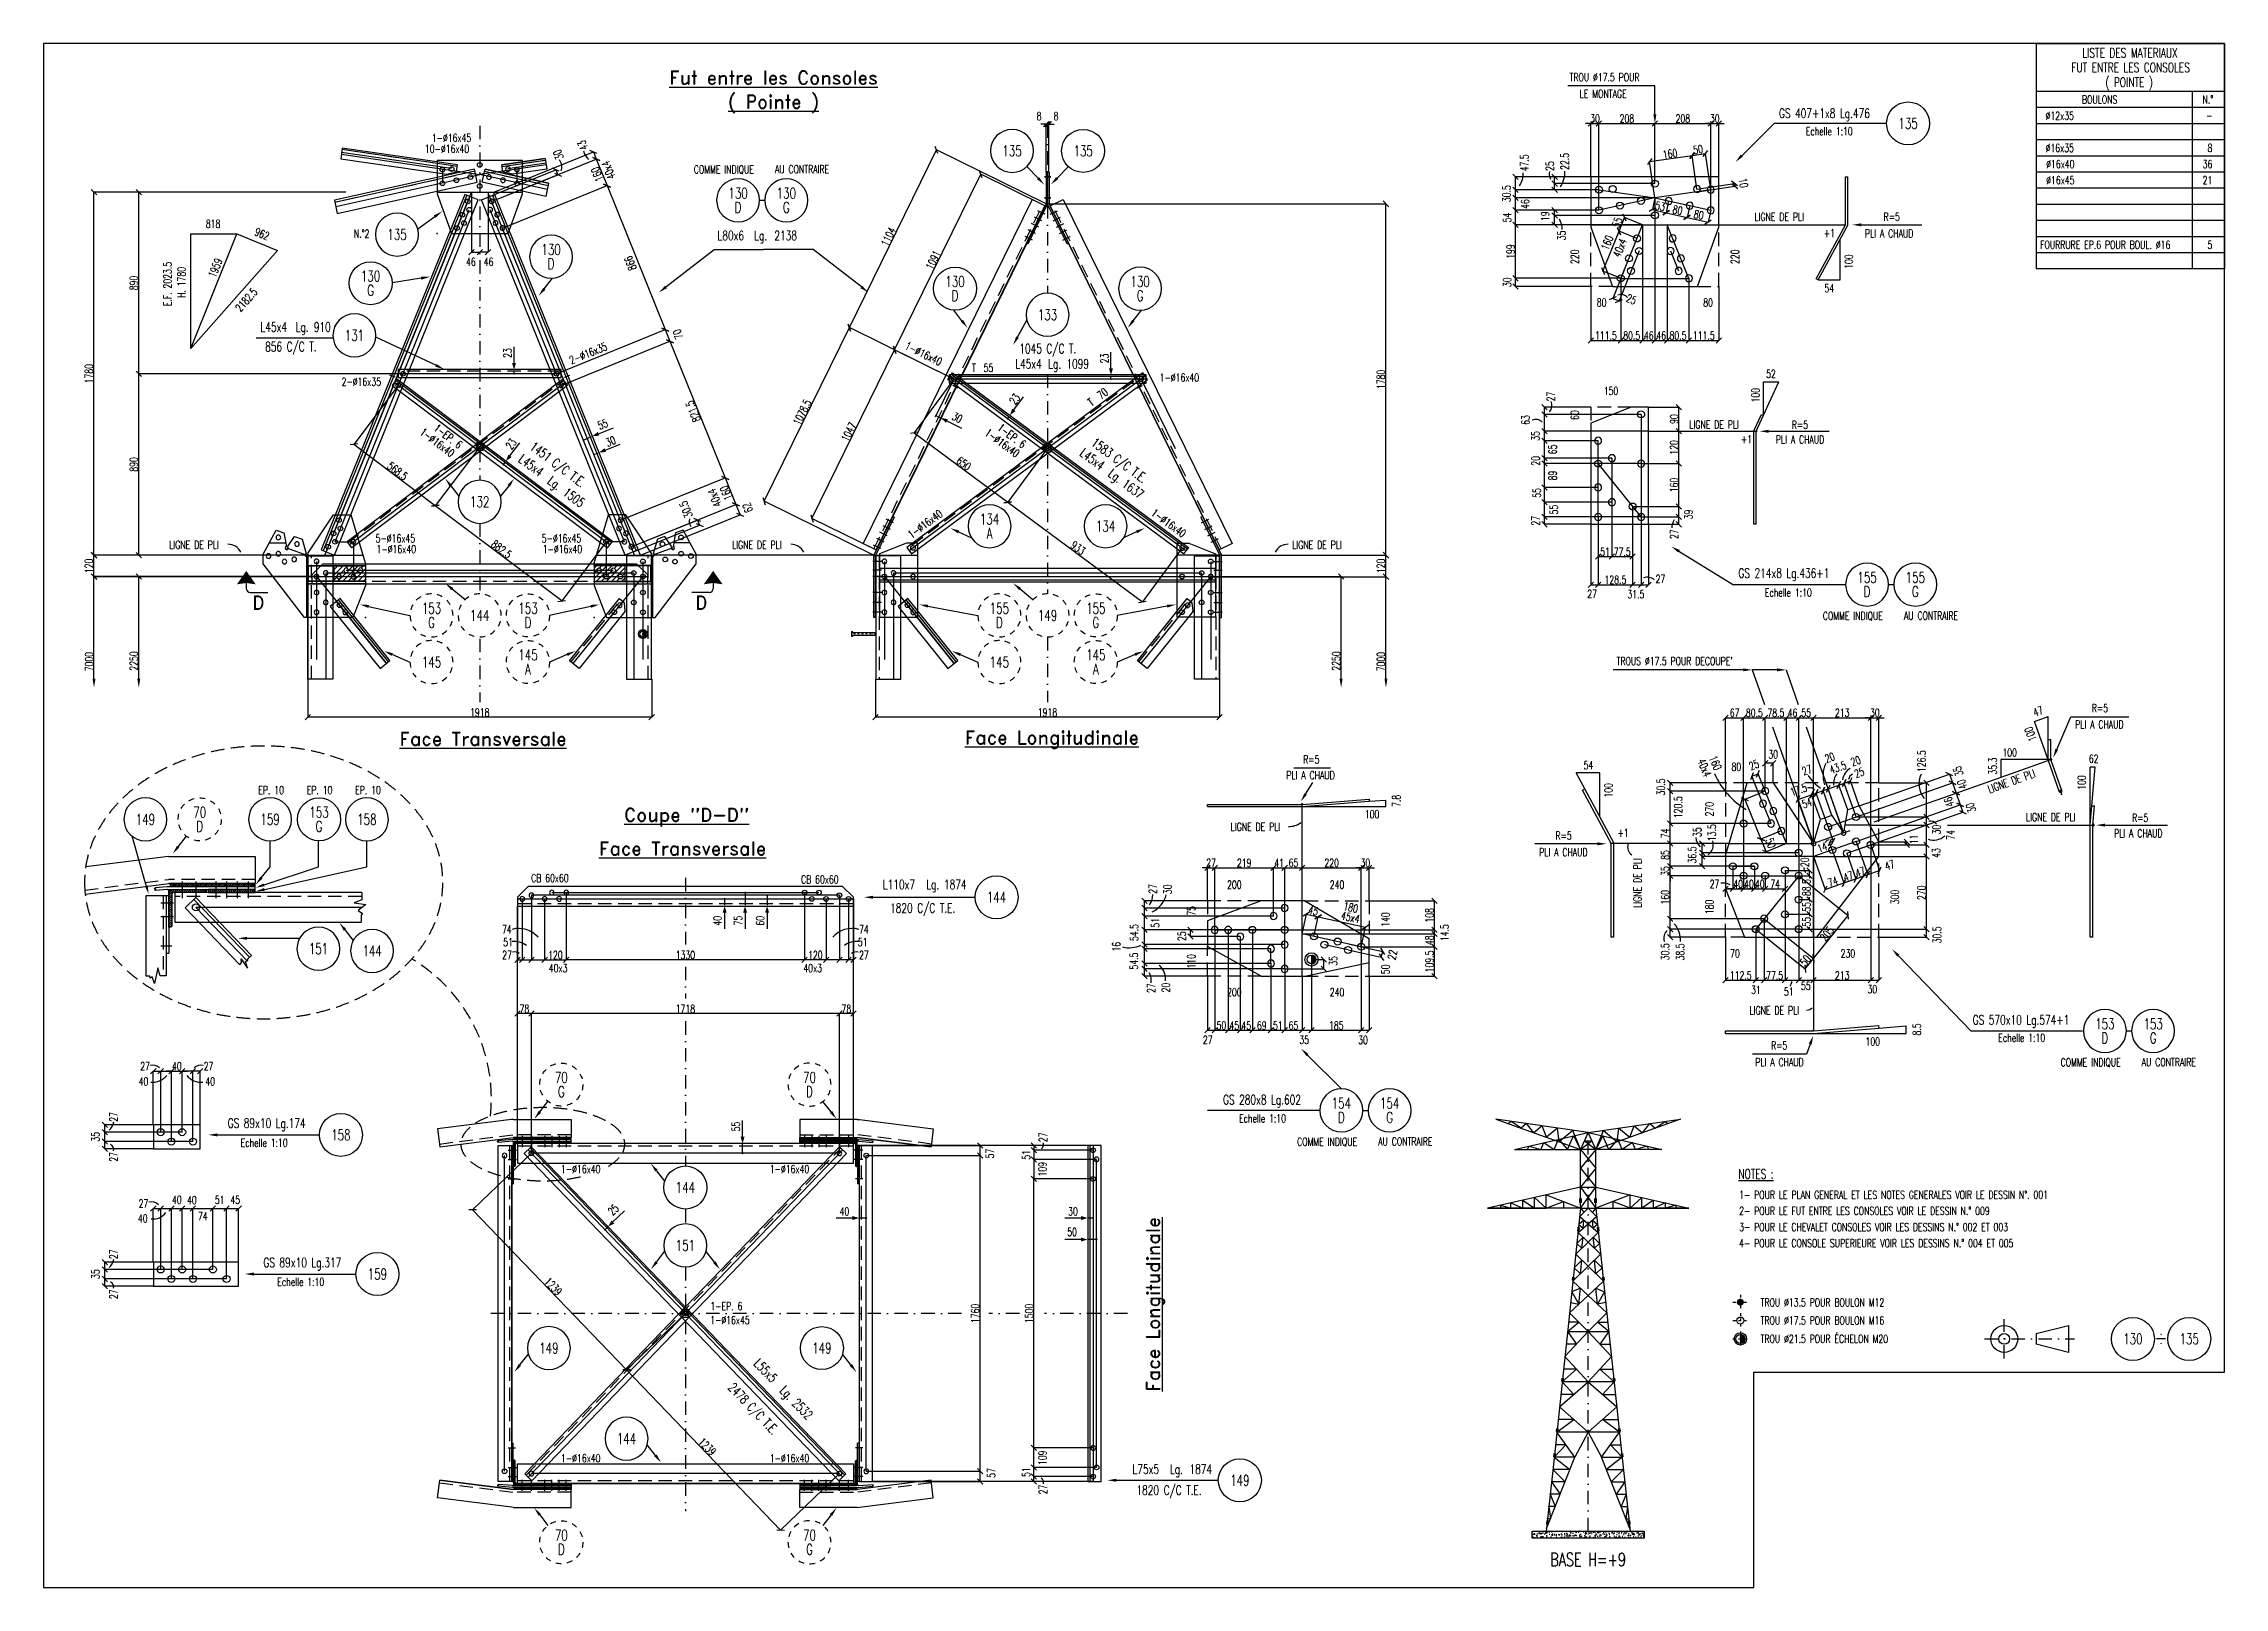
# Model space of a CAD drawing. Header units: feet. Extents: x 375 to 12540, y 75 to 8685.
import ezdxf
from ezdxf.enums import TextEntityAlignment as Align

# ---------------------------------------------------------------- set-up
doc = ezdxf.new("R2010")
doc.units = ezdxf.units.FT
doc.header["$LTSCALE"] = 150
doc.header["$MEASUREMENT"] = 0
for name, pattern in [('CONTINUA', [0]), ('DASHDOT', [1, 0.5, -0.25, 0, -0.25]), ('DASHED', [0.75, 0.5, -0.25])]:
    doc.linetypes.add(name, pattern=pattern)
doc.layers.get('0').update_dxf_attribs({"linetype": 'CONTINUOUS'})
for name, color, linetype in [('ASSI', 6, 'CONTINUOUS'), ('BOLLINI_1', 7, 'CONTINUOUS'), ('BOLLINI_5', 7, 'CONTINUOUS'), ('Echelon', 3, 'CONTINUOUS'), ('FORI', 2, 'CONTINUOUS'), ('LINEA_ANG', 2, 'CONTINUOUS'), ('LINEE_PIASTRA', 2, 'CONTINUOUS'), ('LINEE_PIASTRE', 2, 'CONTINUOUS'), ('LM', 7, 'CONTINUOUS'), ('LP', 1, 'CONTINUOUS'), ('LS', 7, 'CONTINUOUS'), ('LSP', 1, 'CONTINUOUS'), ('MZ', 6, 'DASHDOT'), ('NOTATION', 2, 'CONTINUOUS'), ('PIASTRE', 5, 'CONTINUOUS'), ('PIEGA', 4, 'CONTINUOUS'), ('PIEGA_C_2837_50', 2, 'CONTINUOUS'), ('PIEGA_F_33530_50', 2, 'CONTINUOUS'), ('PIEGA_F_35514_50', 2, 'CONTINUOUS'), ('PIEGA_F_446_50', 2, 'CONTINUOUS'), ('PIEGA_F_486_50', 2, 'CONTINUOUS'), ('QT_MAL', 7, 'CONTINUOUS'), ('QT_MPR', 7, 'CONTINUOUS'), ('SEZIONI', 7, 'CONTINUOUS'), ('TESTI_A_P', 7, 'CONTINUOUS'), ('TRAT-Y', 7, 'DASHED')]:
    doc.layers.add(name, color=color, linetype=linetype)
doc.styles.add('PIEGATI', font='ROMANS8.shx', dxfattribs={"width": 0.7})
doc.styles.add('QUOTE', font='ROMANS8.SHX', dxfattribs={"width": 0.7})
doc.styles.add('RD', font='ROMAND8.SHX', dxfattribs={"width": 0.7})
doc.styles.add('RQL', font='ROMANS8.SHX', dxfattribs={"width": 0.7})
doc.styles.add('RS', font='ROMANS8.shx', dxfattribs={"width": 0.7})
doc.styles.get("Standard").update_dxf_attribs({"font": 'ROMANS8.SHX', "width": 0.7})
doc.dimstyles.new('FRECCE1', dxfattribs={"dimtxt": 45, "dimasz": 5, "dimexe": 0, "dimexo": 0, "dimgap": 1, "dimtad": 1, "dimdec": 1, "dimzin": 0, "dimdsep": 46, "dimtxsty": 'RS', "dimblk1": 'QUOTP', "dimblk2": 'QUOTF', "dimsah": 1, "dimcen": 0, "dimclrd": 2, "dimclre": 2, "dimclrt": 7, "dimadec": 0, "dimazin": 0, "dimtfac": 1, "dimtdec": 1, "dimtix": 1, "dimtmove": 2, "dimatfit": 3, "dimldrblk": 'QUOTP', "dimfxl": 1, "dimtolj": 1, "dimtzin": 0, "dimarcsym": 0})
doc.dimstyles.new('TRATTO', dxfattribs={"dimscale": 0, "dimtxt": 45, "dimasz": 30, "dimexe": 0, "dimexo": 0.06, "dimgap": 5, "dimtad": 1, "dimdec": 1, "dimrnd": 0.5, "dimdsep": 46, "dimtxsty": 'RS', "dimblk1": 'OBLIQUE', "dimblk2": 'OBLIQUE', "dimsah": 1, "dimcen": 0.09, "dimclrd": 2, "dimclre": 2, "dimclrt": 7, "dimadec": 0, "dimazin": 0, "dimtfac": 1, "dimtdec": 1, "dimtix": 1, "dimtmove": 2, "dimatfit": 3, "dimfxl": 1, "dimtolj": 1, "dimtzin": 0, "dimarcsym": 0})
pattern_1 = [(45, (-67193.405, -14195.046), (-14.1421356, 14.1421356), [])]
pattern_2 = [(225, (75956.8097, 15580.647), (3.5355339, -3.5355339), [])]
pattern_3 = [(225, (-66036.105, -25158.0444), (3.5355339, -3.5355339), [])]
pattern_4 = [(225, (-102473.977, -37613.533), (5.30330086, -5.30330086), [])]

msp = doc.modelspace()

# ---------------------------------------------------------------- texts
at = {"layer": 'LM', "style": 'RD', "width": 0.7}
for s, height, p in [('LISTE DES MATERIAUX', 52.4947, (12013.73, 8633.19)), ('FUT ENTRE LES CONSOLES', 52.4947, (12016.67, 8552.18)), ('( POINTE )', 52.495, (12008.59, 8465.59))]:
    msp.add_text(s, height=height, dxfattribs=at).set_placement(p, align=Align.MIDDLE)
at = {"layer": 'LM', "style": 'RS', "width": 0.7}
for s, p in [('TROU %%C17.5 POUR ', (8887.03, 8474.81)), ('2- POUR LE FUT ENTRE LES CONSOLES VOIR LE DESSIN N.° 009', (9833.36, 2152.07)), ('1- POUR LE PLAN GENERAL ET LES NOTES GENERALES VOIR LE DESSIN N%%D. 001', (9833.36, 2242.07)), ('3- POUR LE CHEVALET CONSOLES VOIR LES DESSINS N.° 002 ET 003', (9833.36, 2062.07)), ('4- POUR LE CONSOLE SUPERIEURE VOIR LES DESSINS N.° 004 ET 005', (9833.36, 1972.07))]:
    msp.add_text(s, height=45, dxfattribs=at).set_placement(p)
at = {"layer": 'LM', "linetype": 'CONTINUA', "style": 'RS', "width": 0.7}
msp.add_text('LE MONTAGE', height=45, dxfattribs=at).set_placement((8943.69, 8382.76))
at = {"layer": 'LM', "linetype": 'ByBlock', "style": 'RS', "width": 0.7}
for s, p in [('TROU %%C13.5 POUR BOULON M12', (9952.71, 1641.5)), ('TROU %%C17.5 POUR BOULON M16', (9952.74, 1541.17)), ('TROU %%C21.5 POUR ÉCHELON M20', (9952.72, 1438.55))]:
    msp.add_text(s, height=45, dxfattribs=at).set_placement(p)
at = {"layer": 'LM', "char_height": 44.994, "style": 'RD'}
for s, insert, attachment_point in [('BOULONS', (11745.78, 8373.01), 4), ('N.°', (12477.76, 8373.01), 6)]:
    msp.add_mtext(s, dxfattribs=dict(at, insert=insert, attachment_point=attachment_point))
at = {"layer": 'LS', "color": 3, "style": 'RD'}
for s, p in [('%%UFut entre les Consoles', (4446.34, 8495.47)), ('%%U( Pointe )', (4446.34, 8355.61)), ('D', (1572.49, 5567.21)), ('D', (4043.1, 5567.21)), ('%%UFace Transversale', (2825.91, 4807.57)), ('%%UFace Longitudinale', (5999.16, 4802.6)), ('%%UCoupe "D-D"', (3961.94, 4371.33, -2509.51)), ('%%UFace Transversale', (3939.15, 4196.33))]:
    msp.add_text(s, height=75, dxfattribs=at).set_placement(p, align=Align.MIDDLE)
at = {"layer": 'LS', "color": 7, "style": 'RS', "width": 0.7}
for s, height, p in [('∅12x35', 44.994, (11542.63, 8260.49)), ('Echelle 1:10', 45, (10204.71, 8173.67)), ('∅16x35', 44.994, (11542.63, 8080.5)), ('∅16x40', 44.994, (11545.79, 7990.56)), ('∅16x45', 44.994, (11545.79, 7900.56)), ('818', 45, (1279.71, 7657.73)), ('LIGNE DE PLI ', 45, (9918.32, 7696.55)), ('N.°2', 45, (2105.96, 7602.5)), ('FOURRURE EP.6 POUR BOUL. %%C16', 44.9937, (11512.3, 7540.55)), ('LIGNE DE PLI ', 45, (9554.91, 6537.87)), ('LIGNE DE PLI ', 45, (1075.62, 5867.35)), ('LIGNE DE PLI ', 45, (4215.35, 5867.35)), ('LIGNE DE PLI ', 45, (7340.01, 5867.35)), ('Echelle 1:10', 45, (9976.29, 5600.85)), ("TROUS %%C17.5 POUR DECOUPE'", 45, (9149.52, 5218.64)), ('R=5', 45, (11800.27, 4956.75)), ('PLI A CHAUD', 45, (11707.68, 4865.57)), ('EP. 10', 45, (1572.79, 4499.37)), ('EP. 10', 45, (1842.79, 4499.37)), ('EP. 10', 45, (2112.79, 4499.37)), ('LIGNE DE PLI ', 45, (11433.03, 4348.45)), ('LIGNE DE PLI ', 45, (6996.64, 4294.55)), ('LIGNE DE PLI ', 45, (9891.18, 3270.75)), ('Echelle 1:10', 45, (11278.33, 3117.76)), ('Echelle 1:10', 45, (7043.6, 2667.93)), ('Echelle 1:10', 45, (1474.38, 2532.26)), ('Echelle 1:10', 45, (1678.38, 1756.33))]:
    msp.add_text(s, height=height, dxfattribs=at).set_placement(p)
for s, height, p in [('-', 44.99, (12473.04, 8260.53)), ('36', 44.994, (12473.04, 7990.56)), ('8', 44.99, (12473.04, 8080.55)), ('21', 44.994, (12473.04, 7900.56)), ('5', 44.99, (12473.04, 7540.57))]:
    msp.add_text(s, height=height, dxfattribs=at).set_placement(p, align=Align.RIGHT)
for s, rotation, p in [('962', 337.987008, (1547.31, 7617.71)), ('E.F. 2023.5', 90, (1088.5, 7220.33)), ('H. 1780', 90, (1166.02, 7266.77)), ('1959', 67.987008, (1333.68, 7375.93)), ('2182.5', 48.486985, (1473.16, 7185.17)), ('40x4', 292.012992, (9599.6, 4686.22)), ('LIGNE DE PLI ', 19.707853, (11229.69, 4503.27)), ('LIGNE DE PLI ', 90, (9288.12, 3864.97))]:
    msp.add_text(s, height=45, rotation=rotation, dxfattribs=at).set_placement(p)
at = {"layer": 'LS', "color": 2, "style": 'RS', "width": 0.7}
for s, p in [('220', (8916.04, 7496.1)), ('220', (9810.04, 7496.1)), ('60', (8916.04, 6613.13)), ('270', (9667.38, 4415.39)), ('180', (9667.38, 3870.15)), ('300', (10702.38, 3925.57)), ('75', (6777.14, 3848.01)), ('140', (7860.14, 3799.26)), ('110', (6777.14, 3566.76)), ('50', (7860.14, 3521.76))]:
    msp.add_text(s, height=45, rotation=90, dxfattribs=at).set_placement(p, align=Align.MIDDLE)
at = {"layer": 'LS', "color": 7, "style": 'RS', "width": 0.7}
for s, rotation, p in [('100', 90, (10444.7, 7468.87)), ('100', 90, (9924.88, 6723.9)), ('47', 20.622708, (11501.14, 4961.14)), ('100', 110.622708, (11458.64, 4833.81)), ('35.3', 90, (11247.51, 4655.19)), ('100', 90, (9104.38, 4520.39)), ('100', 90, (11744.72, 4563.76)), ('7.8', 90, (7921.01, 4461.71)), ('8.5', 90, (10824.52, 3186.74))]:
    msp.add_text(s, height=45, rotation=rotation, dxfattribs=at).set_placement(p, align=Align.MIDDLE)
for s, p in [('54', (10335.9, 7320.53)), ('52', (10010.83, 6843.47)), ('100', (11342.36, 4730.98)), ('54', (8992.65, 4660.24)), ('62', (11810.85, 4696.62)), ('100', (7785.58, 4387.07)), ('100', (10578.38, 3119.54))]:
    msp.add_text(s, height=45, dxfattribs=at).set_placement(p, align=Align.MIDDLE)
at = {"layer": 'LS', "color": 2, "style": 'RS', "width": 0.7}
for s, p in [('80', (9066.04, 7241.1)), ('80', (9660.04, 7241.1)), ('150', (9118.54, 6748.13)), ('80', (9817.38, 4651.57)), ('200', (7017.14, 3994.26)), ('240', (7590.14, 3994.26)), ('70', (9809.88, 3610.57)), ('230', (10439.88, 3610.57)), ('200', (7017.14, 3394.26)), ('240', (7590.14, 3394.26))]:
    msp.add_text(s, height=45, dxfattribs=at).set_placement(p, align=Align.MIDDLE)
at = {"layer": 'LS', "color": 3, "style": 'RD'}
msp.add_text('%%UFace Longitudinale', height=75, rotation=90, dxfattribs=at).set_placement((6577.19, 1653.56), align=Align.MIDDLE)
at = {"layer": 'LS', "color": 7, "char_height": 45, "attachment_point": 5, "rotation": 90, "style": 'RS'}
for s, insert in [('\\A1;7000', (628.47, 5237.96)), ('\\A1;2250', (878.47, 5241.82)), ('\\A1;2250', (7585.38, 5241.82)), ('\\A1;7000', (7835.38, 5237.96))]:
    msp.add_mtext(s, dxfattribs=dict(at, insert=insert))
at = {"layer": 'LS', "color": 3, "insert": (8990.45, 230.12), "char_height": 75, "attachment_point": 5, "style": 'RD'}
msp.add_mtext('BASE H=+9', dxfattribs=at)
msp.add_mtext('BASE H=+9', dxfattribs=at)
at = {"layer": 'NOTATION', "color": 7, "style": 'RS', "width": 0.7}
msp.add_text('%%uNOTES :', height=52.5, dxfattribs=at).set_placement((9828.74, 2354.43))
at = {"layer": 'TESTI_A_P', "style": 'RS', "width": 0.7}
for s, p in [('COMME INDIQUE', (4002.33, 7960.81)), ('AU CONTRAIRE', (4454.46, 7962.03)), ('COMME INDIQUE', (10300.22, 5470.83)), ('AU CONTRAIRE', (10752.34, 5472.04)), ('COMME INDIQUE', (11626.66, 2980.89)), ('AU CONTRAIRE', (12078.78, 2982.1)), ('COMME INDIQUE', (7367.54, 2537.91)), ('AU CONTRAIRE', (7819.66, 2539.12))]:
    msp.add_text(s, height=45, dxfattribs=at).set_placement(p)

# ---------------------------------------------------------------- blocks, each defined once
blk = doc.blocks.new('xxx')
blk.add_circle((0, 0), 8)
at = {"color": 3, "style": 'RQL', "width": 0.7}
blk.add_attdef('POS', text='', height=4, dxfattribs=at).set_placement((0, 0), align=Align.MIDDLE)
at = {"style": 'RQL', "width": 0.7, "flags": 1}
for tag, p in [('TIPO', (-0.39, -8.66)), ('POS1', (-0.39, -5.42))]:
    blk.add_attdef(tag, p, '', height=2, dxfattribs=at)
blk = doc.blocks.new('12')
at = {"color": 0}
for p, q in [((-1, 0.06), (-0.06, 1)), ((-1, 0.01), (-0.01, 1)), ((-1, -0.03), (0.03, 1)), ((-1, -0.07), (0.07, 1)), ((0.09, -1), (-1, 0.09)), ((0.05, -1), (-1, 0.05)), ((0, -1), (-1, 0)), ((-0.99, 0.16), (-0.16, 0.99)), ((-0.99, 0.11), (-0.11, 0.99)), ((-0.99, -0.11), (0.11, 0.99)), ((-0.99, -0.15), (0.15, 0.99)), ((0.17, -0.99), (-0.99, 0.17)), ((0.13, -0.99), (-0.99, 0.13)), ((-0.98, 0.22), (-0.22, 0.98)), ((-0.98, -0.19), (0.19, 0.98)), ((0.21, -0.98), (-0.98, 0.21)), ((-0.97, -0.23), (0.23, 0.97)), ((0.24, -0.97), (-0.97, 0.24)), ((-0.96, 0.28), (-0.28, 0.96)), ((-0.96, -0.27), (0.27, 0.96)), ((0.28, -0.96), (-0.96, 0.28)), ((-0.95, -0.3), (0.3, 0.95)), ((0.31, -0.95), (-0.95, 0.31)), ((-0.94, 0.34), (-0.34, 0.94)), ((-0.94, -0.33), (0.33, 0.94)), ((0.35, -0.94), (-0.94, 0.35)), ((-0.93, -0.37), (0.37, 0.93)), ((0.38, -0.93), (-0.93, 0.38)), ((-0.92, -0.4), (0.4, 0.92)), ((-0.91, 0.42), (-0.42, 0.91)), ((0.41, -0.91), (-0.91, 0.41)), ((-0.9, -0.43), (0.43, 0.9)), ((0.44, -0.9), (-0.9, 0.44)), ((-0.89, -0.46), (0.46, 0.89)), ((0.47, -0.88), (-0.88, 0.47)), ((-0.87, -0.49), (0.49, 0.87)), ((0.5, -0.87), (-0.87, 0.5)), ((-0.86, 0.52), (-0.52, 0.86)), ((-0.86, -0.52), (0.52, 0.86)), ((0.53, -0.85), (-0.85, 0.53)), ((-0.84, -0.54), (0.54, 0.84)), ((0.55, -0.83), (-0.83, 0.55)), ((-0.82, -0.57), (0.57, 0.82)), ((0.58, -0.81), (-0.81, 0.58)), ((-0.8, -0.6), (0.6, 0.8)), ((0.61, -0.79), (-0.79, 0.61)), ((-0.78, -0.62), (0.62, 0.78)), ((0.63, -0.78), (-0.78, 0.63)), ((-0.76, -0.65), (0.65, 0.76)), ((0.66, -0.75), (-0.75, 0.66)), ((-0.74, -0.67), (0.67, 0.74)), ((0.68, -0.73), (-0.73, 0.68)), ((-0.72, -0.69), (0.69, 0.72)), ((0.7, -0.71), (-0.71, 0.7)), ((-0.7, -0.72), (0.72, 0.7)), ((0.73, -0.69), (-0.69, 0.73)), ((0.75, -0.67), (-0.67, 0.75)), ((-0.67, -0.74), (0.74, 0.67)), ((-0.65, -0.76), (0.76, 0.65)), ((0.77, -0.64), (-0.64, 0.77)), ((-0.63, -0.78), (0.78, 0.63)), ((0.79, -0.62), (-0.62, 0.79)), ((-0.6, -0.8), (0.8, 0.6)), ((0.81, -0.59), (-0.59, 0.81)), ((-0.57, -0.82), (0.82, 0.57)), ((0.83, -0.56), (-0.56, 0.83)), ((-0.55, -0.84), (0.84, 0.55)), ((0.84, -0.54), (-0.54, 0.84)), ((-0.52, -0.85), (0.85, 0.52)), ((0.86, -0.51), (-0.51, 0.86)), ((-0.49, -0.87), (0.87, 0.49)), ((0.88, -0.48), (-0.48, 0.88)), ((-0.46, -0.89), (0.89, 0.46)), ((0.89, -0.45), (-0.45, 0.89)), ((-0.43, -0.9), (0.9, 0.43)), ((0.91, -0.42), (-0.42, 0.91)), ((-0.4, -0.92), (0.92, 0.4)), ((0.92, -0.39), (-0.39, 0.92)), ((-0.37, -0.93), (0.93, 0.37)), ((0.93, -0.36), (-0.36, 0.93)), ((-0.34, -0.94), (0.94, 0.34)), ((0.95, -0.33), (-0.33, 0.95)), ((-0.3, -0.95), (0.95, 0.3)), ((0.96, -0.29), (-0.29, 0.96)), ((-0.27, -0.96), (0.96, 0.27)), ((0.97, -0.26), (-0.26, 0.97)), ((-0.23, -0.97), (0.97, 0.23)), ((0.98, -0.22), (-0.22, 0.98)), ((-0.2, -0.98), (0.98, 0.2)), ((0.98, -0.18), (-0.18, 0.98)), ((-0.16, -0.99), (0.99, 0.16)), ((0.99, -0.14), (-0.14, 0.99)), ((-0.12, -0.99), (0.99, 0.12)), ((0.99, -0.1), (-0.1, 0.99)), ((-0.08, -1), (1, 0.08)), ((1, -0.06), (-0.06, 1)), ((-0.04, -1), (1, 0.04)), ((1, -0.02), (-0.02, 1)), ((1, 0.02), (0.02, 1)), ((1, 0.07), (0.07, 1)), ((0.99, 0.12), (0.12, 0.99)), ((0.98, 0.17), (0.17, 0.98)), ((0.97, 0.23), (0.23, 0.97)), ((0.96, 0.29), (0.29, 0.96)), ((0.93, 0.36), (0.36, 0.93)), ((0.9, 0.44), (0.44, 0.9)), ((0.84, 0.55), (0.55, 0.84)), ((-0.04, -1), (-1, -0.04)), ((-0.09, -1), (-1, -0.09)), ((-0.14, -0.99), (-0.99, -0.14)), ((-0.2, -0.98), (-0.98, -0.2)), ((-0.25, -0.97), (-0.97, -0.25)), ((-0.32, -0.95), (-0.95, -0.32)), ((-0.39, -0.92), (-0.92, -0.39)), ((-0.48, -0.88), (-0.88, -0.48)), ((-0.6, -0.8), (-0.8, -0.6)), ((0.01, -1), (1, -0.01)), ((0.05, -1), (1, -0.05)), ((0.1, -0.99), (0.99, -0.1)), ((0.15, -0.99), (0.99, -0.15)), ((0.21, -0.98), (0.98, -0.21)), ((0.27, -0.96), (0.96, -0.27)), ((0.33, -0.94), (0.94, -0.33)), ((0.41, -0.91), (0.91, -0.41)), ((0.5, -0.87), (0.87, -0.5)), ((0.66, -0.75), (0.75, -0.66))]:
    blk.add_line(p, q, dxfattribs=at)
blk.add_circle((0, 0), 1)
blk = doc.blocks.new('16')
blk.add_circle((0, 0), 1)
blk = doc.blocks.new('20')
at = {"color": 0}
for p, q in [((0, 0.98), (0.02, 1)), ((0, 0.94), (0.06, 1)), ((1, -0.01), (0, 0.99)), ((0, 0.89), (0.1, 0.99)), ((0, 0.85), (0.14, 0.99)), ((0, 0.8), (0.18, 0.98)), ((0, 0.76), (0.22, 0.98)), ((0, 0.71), (0.25, 0.97)), ((0, 0.67), (0.29, 0.96)), ((1, -0.05), (0, 0.95)), ((0, 0.62), (0.32, 0.95)), ((0, 0.58), (0.36, 0.93)), ((0, 0.53), (0.39, 0.92)), ((0, 0.49), (0.42, 0.91)), ((1, -0.09), (0, 0.9)), ((0, 0.44), (0.45, 0.89)), ((0, 0.4), (0.48, 0.88)), ((0.99, -0.13), (0, 0.86)), ((0, 0.35), (0.51, 0.86)), ((0, 0.31), (0.54, 0.84)), ((0, 0.26), (0.56, 0.83)), ((0.99, -0.17), (0, 0.81)), ((0, 0.22), (0.59, 0.81)), ((0, 0.17), (0.61, 0.79)), ((0.98, -0.21), (0, 0.77)), ((0, 0.13), (0.64, 0.77)), ((0, 0.08), (0.66, 0.75)), ((0, 0.04), (0.69, 0.73)), ((0.97, -0.25), (0, 0.72)), ((0, -0.01), (0.71, 0.7)), ((0.96, -0.28), (0, 0.68)), ((0, -0.05), (0.73, 0.68)), ((0, -0.1), (0.75, 0.66)), ((0.95, -0.32), (0, 0.63)), ((0, -0.14), (0.77, 0.63)), ((0, -0.19), (0.79, 0.61)), ((0.94, -0.35), (0, 0.59)), ((0, -0.23), (0.81, 0.58)), ((0, -0.28), (0.83, 0.56)), ((0.92, -0.38), (0, 0.54)), ((0, -0.32), (0.85, 0.53)), ((0.91, -0.41), (0, 0.5)), ((0, -0.36), (0.87, 0.5)), ((0, -0.41), (0.88, 0.47)), ((0.9, -0.44), (0, 0.45)), ((0, -0.45), (0.9, 0.44)), ((0.88, -0.47), (0, 0.41)), ((0, -0.5), (0.91, 0.41)), ((0, -0.54), (0.92, 0.38)), ((0.87, -0.5), (0, 0.36)), ((0, -0.59), (0.94, 0.35)), ((0.85, -0.53), (0, 0.32)), ((0, -0.63), (0.95, 0.31)), ((0, -0.68), (0.96, 0.28)), ((0.83, -0.56), (0, 0.27)), ((0, -0.72), (0.97, 0.25)), ((0.81, -0.58), (0, 0.23)), ((0, -0.77), (0.98, 0.21)), ((0.79, -0.61), (0, 0.18)), ((0, -0.81), (0.99, 0.17)), ((0.77, -0.63), (0, 0.14)), ((0, -0.86), (0.99, 0.13)), ((0.75, -0.66), (0, 0.09)), ((0, -0.9), (1, 0.09)), ((0.73, -0.68), (0, 0.05)), ((0, -0.95), (1, 0.05)), ((0.71, -0.7), (0, 0.01)), ((0, -0.99), (1, 0.01)), ((1, 0.04), (0.04, 1)), ((1, 0.09), (0.09, 1)), ((0.99, 0.14), (0.14, 0.99)), ((0.98, 0.19), (0.19, 0.98)), ((0.97, 0.25), (0.25, 0.97)), ((0.95, 0.31), (0.31, 0.95)), ((0.92, 0.38), (0.38, 0.92)), ((0.88, 0.47), (0.47, 0.88)), ((0.81, 0.59), (0.59, 0.81)), ((0.69, -0.73), (0, -0.04)), ((0.66, -0.75), (0, -0.08)), ((0.64, -0.77), (0, -0.13)), ((0.61, -0.79), (0, -0.17)), ((0.59, -0.81), (0, -0.22)), ((0.56, -0.83), (0, -0.26)), ((0.54, -0.84), (0, -0.31)), ((0.51, -0.86), (0, -0.35)), ((0.48, -0.88), (0, -0.4)), ((0.45, -0.89), (0, -0.44)), ((0.42, -0.91), (0, -0.49)), ((0.39, -0.92), (0, -0.53)), ((0.36, -0.93), (0, -0.58)), ((0.32, -0.95), (0, -0.62)), ((0.29, -0.96), (0, -0.67)), ((0.25, -0.97), (0, -0.71)), ((0.22, -0.98), (0, -0.76)), ((0.18, -0.98), (0, -0.8)), ((0.14, -0.99), (0, -0.85)), ((0.1, -0.99), (0, -0.89)), ((0.04, -1), (1, -0.04)), ((0.09, -1), (1, -0.09)), ((0.14, -0.99), (0.99, -0.14)), ((0.19, -0.98), (0.98, -0.19)), ((0.25, -0.97), (0.97, -0.25)), ((0.31, -0.95), (0.95, -0.31)), ((0.38, -0.92), (0.92, -0.38)), ((0.47, -0.88), (0.88, -0.47)), ((0.59, -0.81), (0.81, -0.59))]:
    blk.add_line(p, q, dxfattribs=at)
blk.add_line((0, 1), (0, -1))
blk.add_circle((0, 0), 1)
blk = doc.blocks.new('ASSE98')
blk.add_line((0, 0), (1, 0))
at = {"color": 7, "style": 'QUOTE', "width": 0.5, "flags": 1}
for tag, p in [('TI', (1.3831, 6.8273)), ('DI_S', (1.3831, 6.4218)), ('D_S', (1.3831, 6.0209)), ('E_S', (1.3831, 5.6806)), ('NFORI', (1.3645, 5.2979)), ('ALAR', (1.3635, 4.9325)), ('FAM', (1.3775, 4.5465)), ('ALA', (1.3831, 4.1926)), ('DISP2', (1.3831, 3.8497)), ('DISP1', (1.3831, 3.5069)), ('PINZAF', (1.3831, 3.164)), ('PINZAI', (1.3831, 2.8211)), ('TRP', (1.3831, 2.4783)), ('NP', (1.3831, 2.1354)), ('SV', (1.3831, 1.7926)), ('PESO', (1.3831, 1.4497)), ('QUA', (1.3831, 1.1069)), ('LUN', (1.3831, 0.764)), ('PROF', (1.3831, 0.4211)), ('POS', (1.3831, 0.0783))]:
    blk.add_attdef(tag, p, '', height=0.2, dxfattribs=at)
at = {"color": 7, "flags": 1}
for tag, p in [('LAV1', (3.0743, 6.8285)), ('LAV2', (3.0743, 6.4951)), ('LAV3', (3.0743, 6.1618)), ('LAV4', (3.0743, 5.8285)), ('LAV5', (3.0743, 5.4951)), ('LAV6', (3.0743, 5.1618)), ('LAV7', (3.0743, 4.8285)), ('LAV8', (3.0743, 4.4951)), ('LAV9', (3.0743, 4.1618)), ('LAV10', (3.0743, 3.8285))]:
    blk.add_attdef(tag, p, '', height=0.2, dxfattribs=at)
blk = doc.blocks.new('MRKR_98')
blk.add_point((0, 0))
at = {"color": 7, "style": 'QUOTE', "width": 0.5, "flags": 1}
for tag, p in [('TI', (3.73, 6.83)), ('DI_S', (3.73, 6.42)), ('D_S', (3.73, 6.02)), ('AUX2', (3.71, 4.93)), ('NFORI', (3.72, 5.3)), ('AUX1', (3.73, 4.19)), ('E_S', (3.73, 5.68)), ('FAM', (3.73, 4.55)), ('COMMESSA', (3.73, 3.85)), ('MD', (3.73, 3.51)), ('MP', (3.73, 3.16)), ('LARGHEZZA', (3.73, 2.82)), ('SPESSORE', (3.73, 2.48)), ('NP', (3.73, 2.14)), ('SV', (3.73, 1.79)), ('PESO', (3.73, 1.45)), ('QUA', (3.73, 1.11)), ('LUN', (3.73, 0.76)), ('PROF', (3.73, 0.42)), ('POS', (3.73, 0.08))]:
    blk.add_attdef(tag, p, '', height=0.2, dxfattribs=at)
at = {"color": 7, "flags": 1}
for tag, p in [('LAV1', (5.26, 6.88)), ('LAV2', (5.26, 6.55)), ('LAV3', (5.26, 6.21)), ('LAV4', (5.26, 5.88)), ('LAV5', (5.26, 5.55)), ('LAV6', (5.26, 5.21)), ('LAV7', (5.26, 4.88)), ('LAV8', (5.26, 4.55)), ('LAV9', (5.26, 4.21)), ('LAV10', (5.26, 3.88))]:
    blk.add_attdef(tag, p, '', height=0.2, dxfattribs=at)
blk = doc.blocks.new('P20')
at = {"color": 0}
for p, q in [((0, 0.98), (0.02, 1)), ((0, 0.94), (0.06, 1)), ((1, -0.01), (0, 0.99)), ((0, 0.89), (0.1, 0.99)), ((0, 0.85), (0.14, 0.99)), ((0, 0.8), (0.18, 0.98)), ((0, 0.76), (0.22, 0.98)), ((0, 0.71), (0.25, 0.97)), ((0, 0.67), (0.29, 0.96)), ((1, -0.05), (0, 0.95)), ((0, 0.62), (0.32, 0.95)), ((0, 0.58), (0.36, 0.93)), ((0, 0.53), (0.39, 0.92)), ((0, 0.49), (0.42, 0.91)), ((1, -0.09), (0, 0.9)), ((0, 0.44), (0.45, 0.89)), ((0, 0.4), (0.48, 0.88)), ((0.99, -0.13), (0, 0.86)), ((0, 0.35), (0.51, 0.86)), ((0, 0.31), (0.54, 0.84)), ((0, 0.26), (0.56, 0.83)), ((0.99, -0.17), (0, 0.81)), ((0, 0.22), (0.59, 0.81)), ((0, 0.17), (0.61, 0.79)), ((0.98, -0.21), (0, 0.77)), ((0, 0.13), (0.64, 0.77)), ((0, 0.08), (0.66, 0.75)), ((0, 0.04), (0.69, 0.73)), ((0.97, -0.25), (0, 0.72)), ((0, -0.01), (0.71, 0.7)), ((0.96, -0.28), (0, 0.68)), ((0, -0.05), (0.73, 0.68)), ((0, -0.1), (0.75, 0.66)), ((0.95, -0.32), (0, 0.63)), ((0, -0.14), (0.77, 0.63)), ((0, -0.19), (0.79, 0.61)), ((0.94, -0.35), (0, 0.59)), ((0, -0.23), (0.81, 0.58)), ((0, -0.28), (0.83, 0.56)), ((0.92, -0.38), (0, 0.54)), ((0, -0.32), (0.85, 0.53)), ((0.91, -0.41), (0, 0.5)), ((0, -0.36), (0.87, 0.5)), ((0, -0.41), (0.88, 0.47)), ((0.9, -0.44), (0, 0.45)), ((0, -0.45), (0.9, 0.44)), ((0.88, -0.47), (0, 0.41)), ((0, -0.5), (0.91, 0.41)), ((0, -0.54), (0.92, 0.38)), ((0.87, -0.5), (0, 0.36)), ((0, -0.59), (0.94, 0.35)), ((0.85, -0.53), (0, 0.32)), ((0, -0.63), (0.95, 0.31)), ((0, -0.68), (0.96, 0.28)), ((0.83, -0.56), (0, 0.27)), ((0, -0.72), (0.97, 0.25)), ((0.81, -0.58), (0, 0.23)), ((0, -0.77), (0.98, 0.21)), ((0.79, -0.61), (0, 0.18)), ((0, -0.81), (0.99, 0.17)), ((0.77, -0.63), (0, 0.14)), ((0, -0.86), (0.99, 0.13)), ((0.75, -0.66), (0, 0.09)), ((0, -0.9), (1, 0.09)), ((0.73, -0.68), (0, 0.05)), ((0, -0.95), (1, 0.05)), ((0.71, -0.7), (0, 0.01)), ((0, -0.99), (1, 0.01)), ((1, 0.04), (0.04, 1)), ((1, 0.09), (0.09, 1)), ((0.99, 0.14), (0.14, 0.99)), ((0.98, 0.19), (0.19, 0.98)), ((0.97, 0.25), (0.25, 0.97)), ((0.95, 0.31), (0.31, 0.95)), ((0.92, 0.38), (0.38, 0.92)), ((0.88, 0.47), (0.47, 0.88)), ((0.81, 0.59), (0.59, 0.81)), ((0.69, -0.73), (0, -0.04)), ((0.66, -0.75), (0, -0.08)), ((0.64, -0.77), (0, -0.13)), ((0.61, -0.79), (0, -0.17)), ((0.59, -0.81), (0, -0.22)), ((0.56, -0.83), (0, -0.26)), ((0.54, -0.84), (0, -0.31)), ((0.51, -0.86), (0, -0.35)), ((0.48, -0.88), (0, -0.4)), ((0.45, -0.89), (0, -0.44)), ((0.42, -0.91), (0, -0.49)), ((0.39, -0.92), (0, -0.53)), ((0.36, -0.93), (0, -0.58)), ((0.32, -0.95), (0, -0.62)), ((0.29, -0.96), (0, -0.67)), ((0.25, -0.97), (0, -0.71)), ((0.22, -0.98), (0, -0.76)), ((0.18, -0.98), (0, -0.8)), ((0.14, -0.99), (0, -0.85)), ((0.1, -0.99), (0, -0.89)), ((0.04, -1), (1, -0.04)), ((0.09, -1), (1, -0.09)), ((0.14, -0.99), (0.99, -0.14)), ((0.19, -0.98), (0.98, -0.19)), ((0.25, -0.97), (0.97, -0.25)), ((0.31, -0.95), (0.95, -0.31)), ((0.38, -0.92), (0.92, -0.38)), ((0.47, -0.88), (0.88, -0.47)), ((0.59, -0.81), (0.81, -0.59))]:
    blk.add_line(p, q, dxfattribs=at)
for radius in [1.5, 1]:
    blk.add_circle((0, 0), radius)
blk = doc.blocks.new('_OBLIQUE')
at = {"color": 0, "linetype": 'ByBlock'}
blk.add_line((-0.5, -0.5), (0.5, 0.5), dxfattribs=at)
blk = doc.blocks.new('*D22')
at = {"layer": 'LS', "color": 2, "lineweight": -2, "transparency": 16777216}
for p, q in [((1849, 5832), (656, 5832)), ((656, 5712), (656, 5832)), ((1908, 5712), (656, 5712))]:
    blk.add_line(p, q, dxfattribs=at)
at = {"layer": 'LS', "color": 2, "lineweight": -2, "transparency": 16777216, "xscale": 33, "yscale": 33, "zscale": 33}
for p, rotation in [((656, 5832), 90), ((656, 5712), 270)]:
    blk.add_blockref('_OBLIQUE', p, dxfattribs=dict(at, rotation=rotation))
at = {"layer": 'LS', "color": 7, "transparency": 16777216, "insert": (628, 5772), "char_height": 45, "attachment_point": 5, "rotation": 90, "style": 'RS'}
blk.add_mtext('\\A1;120', dxfattribs=at)
blk = doc.blocks.new('A$C6E393FD9')
at = {"layer": 'Echelon'}
blk.add_lwpolyline([(3, 0), (0, 20), (169, 41), (168, 47), (178, 48), (182, 17), (172, 16), (171, 22), (3, 0)], close=True, dxfattribs=at)
at = {"layer": 'MZ', "ltscale": 0.2}
blk.add_line((1, 10), (180, 33), dxfattribs=at)
blk = doc.blocks.new('*D23')
at = {"layer": 'LS', "color": 2, "lineweight": -2, "transparency": 16777216}
for p, q in [((6946, 5832), (7863, 5832)), ((7863, 5712), (7863, 5832)), ((6876, 5712), (7863, 5712))]:
    blk.add_line(p, q, dxfattribs=at)
at = {"layer": 'LS', "color": 2, "lineweight": -2, "transparency": 16777216, "xscale": 33, "yscale": 33, "zscale": 33}
for p, rotation in [((7863, 5832), 90), ((7863, 5712), 270)]:
    blk.add_blockref('_OBLIQUE', p, dxfattribs=dict(at, rotation=rotation))
at = {"layer": 'LS', "color": 7, "transparency": 16777216, "insert": (7835, 5772), "char_height": 45, "attachment_point": 5, "rotation": 90, "style": 'RS'}
blk.add_mtext('\\A1;120', dxfattribs=at)
blk = doc.blocks.new('*D24')
at = {"layer": 'LS', "color": 2, "lineweight": -2, "transparency": 16777216}
for p, q in [((2762, 7856), (2762, 7522)), ((2762, 7522), (2808, 7522)), ((2808, 7522), (2808, 7522))]:
    blk.add_line(p, q, dxfattribs=at)
at = {"layer": 'LS', "color": 2, "lineweight": -2, "transparency": 16777216, "xscale": 30, "yscale": 30, "zscale": 30, "rotation": 180}
blk.add_blockref('_OBLIQUE', (2762, 7522), dxfattribs=at)
at = {"layer": 'LS', "color": 2, "lineweight": -2, "transparency": 16777216, "xscale": 30, "yscale": 30, "zscale": 30}
blk.add_blockref('_OBLIQUE', (2808, 7522), dxfattribs=at)
at = {"layer": 'LS', "color": 7, "transparency": 16777216, "insert": (2758, 7468), "char_height": 45, "attachment_point": 5, "style": 'RS'}
blk.add_mtext('\\A1;46', dxfattribs=at)
blk = doc.blocks.new('*D25')
at = {"layer": 'LS', "color": 2, "lineweight": -2, "transparency": 16777216}
for p, q in [((2854, 7856), (2854, 7522)), ((2808, 7522), (2808, 7522)), ((2854, 7522), (2808, 7522))]:
    blk.add_line(p, q, dxfattribs=at)
at = {"layer": 'LS', "color": 2, "lineweight": -2, "transparency": 16777216, "xscale": 30, "yscale": 30, "zscale": 30, "rotation": 180}
blk.add_blockref('_OBLIQUE', (2808, 7522), dxfattribs=at)
at = {"layer": 'LS', "color": 2, "lineweight": -2, "transparency": 16777216, "xscale": 30, "yscale": 30, "zscale": 30}
blk.add_blockref('_OBLIQUE', (2854, 7522), dxfattribs=at)
at = {"layer": 'LS', "color": 7, "transparency": 16777216, "insert": (2857, 7468), "char_height": 45, "attachment_point": 5, "style": 'RS'}
blk.add_mtext('\\A1;46', dxfattribs=at)
blk = doc.blocks.new('*D26')
at = {"layer": 'LS', "color": 2, "lineweight": -2, "transparency": 16777216}
for p, q in [((2061, 7856), (656, 7856)), ((656, 5832), (656, 7856)), ((656, 5832), (656, 5832))]:
    blk.add_line(p, q, dxfattribs=at)
at = {"layer": 'LS', "color": 2, "lineweight": -2, "transparency": 16777216, "xscale": 30, "yscale": 30, "zscale": 30}
for p, rotation in [((656, 7856), 90), ((656, 5832), 270)]:
    blk.add_blockref('_OBLIQUE', p, dxfattribs=dict(at, rotation=rotation))
at = {"layer": 'LS', "color": 7, "transparency": 16777216, "insert": (628, 6844), "char_height": 45, "attachment_point": 5, "rotation": 90, "style": 'RS'}
blk.add_mtext('\\A1;1780', dxfattribs=at)
blk = doc.blocks.new('QUOTP')
at = {"layer": 'ASSI', "color": 2, "const_width": 1.07}
blk.add_lwpolyline([(-0.5, 0, 1), (0.5, 0, 1)], format="xyb", close=True, dxfattribs=at)
blk = doc.blocks.new('QUOTF')
at = {"layer": 'LS', "color": 2}
blk.add_line((7.5, 0), (25.5, 0), dxfattribs=at)
blk.add_solid([(7.5, 2.25), (0, 0), (7.5, -2.25)], dxfattribs=at)
blk = doc.blocks.new('*D27')
at = {"layer": 'QT_MAL', "color": 2, "lineweight": -2, "transparency": 16777216}
blk.add_line((3450, 6395), (3468, 6402), dxfattribs=at)
at = {"layer": 'QT_MAL', "color": 2, "lineweight": -2, "transparency": 16777216, "xscale": 5, "yscale": 5, "zscale": 5}
for name, p, rotation in [('QUOTF', (3473, 6404), 22.0129921732281), ('QUOTP', (3445, 6393), 202.0129921732281)]:
    blk.add_blockref(name, p, dxfattribs=dict(at, rotation=rotation))
at = {"layer": 'QT_MAL', "color": 7, "transparency": 16777216, "insert": (3538, 6467), "char_height": 45, "attachment_point": 5, "rotation": 22.013, "style": 'RS'}
blk.add_mtext('\\A1;30', dxfattribs=at)
blk = doc.blocks.new('*D28')
at = {"layer": 'QT_MAL', "color": 2, "lineweight": -2, "transparency": 16777216}
blk.add_line((3390, 6476), (3432, 6493), dxfattribs=at)
at = {"layer": 'QT_MAL', "color": 2, "lineweight": -2, "transparency": 16777216, "xscale": 5, "yscale": 5, "zscale": 5}
for name, p, rotation in [('QUOTP', (3385, 6475), 202.0129921732281), ('QUOTF', (3436, 6495), 22.0129921732281)]:
    blk.add_blockref(name, p, dxfattribs=dict(at, rotation=rotation))
at = {"layer": 'QT_MAL', "color": 7, "transparency": 16777216, "insert": (3494, 6562), "char_height": 45, "attachment_point": 5, "rotation": 22.013, "style": 'RS'}
blk.add_mtext('\\A1;55', dxfattribs=at)
blk = doc.blocks.new('*D29')
at = {"layer": 'LS', "color": 2, "lineweight": -2, "transparency": 16777216}
for p, q in [((2380, 6844), (906, 6844)), ((906, 5832), (906, 6844)), ((1843, 5832), (906, 5832))]:
    blk.add_line(p, q, dxfattribs=at)
at = {"layer": 'LS', "color": 2, "lineweight": -2, "transparency": 16777216, "xscale": 30, "yscale": 30, "zscale": 30}
for p, rotation in [((906, 6844), 90), ((906, 5832), 270)]:
    blk.add_blockref('_OBLIQUE', p, dxfattribs=dict(at, rotation=rotation))
at = {"layer": 'LS', "color": 7, "transparency": 16777216, "insert": (878, 6338), "char_height": 45, "attachment_point": 5, "rotation": 90, "style": 'RS'}
blk.add_mtext('\\A1;890', dxfattribs=at)
blk = doc.blocks.new('*D30')
at = {"layer": 'LS', "color": 2, "lineweight": -2, "transparency": 16777216}
for p, q in [((2061, 7856), (906, 7856)), ((906, 6844), (906, 7856)), ((2380, 6844), (906, 6844))]:
    blk.add_line(p, q, dxfattribs=at)
at = {"layer": 'LS', "color": 2, "lineweight": -2, "transparency": 16777216, "xscale": 30, "yscale": 30, "zscale": 30}
for p, rotation in [((906, 7856), 90), ((906, 6844), 270)]:
    blk.add_blockref('_OBLIQUE', p, dxfattribs=dict(at, rotation=rotation))
at = {"layer": 'LS', "color": 7, "transparency": 16777216, "insert": (878, 7350), "char_height": 45, "attachment_point": 5, "rotation": 90, "style": 'RS'}
blk.add_mtext('\\A1;890', dxfattribs=at)
blk = doc.blocks.new('*D31')
at = {"layer": 'LS', "color": 2, "lineweight": -2, "transparency": 16777216}
for p, q in [((5968, 7791), (7863, 7791)), ((7863, 5832), (7863, 7791)), ((7863, 5832), (7863, 5832))]:
    blk.add_line(p, q, dxfattribs=at)
at = {"layer": 'LS', "color": 2, "lineweight": -2, "transparency": 16777216, "xscale": 33, "yscale": 33, "zscale": 33}
for p, rotation in [((7863, 7791), 90), ((7863, 5832), 270)]:
    blk.add_blockref('_OBLIQUE', p, dxfattribs=dict(at, rotation=rotation))
at = {"layer": 'LS', "color": 7, "transparency": 16777216, "insert": (7835, 6812), "char_height": 45, "attachment_point": 5, "rotation": 90, "style": 'RS'}
blk.add_mtext('\\A1;1780', dxfattribs=at)
blk = doc.blocks.new('*D32')
at = {"layer": 'LS', "color": 2, "lineweight": -2, "transparency": 16777216}
for p, q in [((5967, 8235), (5937, 8235)), ((5967, 7967), (5967, 8235)), ((5967, 8235), (5975, 8235)), ((5975, 8235), (5975, 8235)), ((5975, 8235), (6005, 8235))]:
    blk.add_line(p, q, dxfattribs=at)
at = {"layer": 'LS', "color": 2, "lineweight": -2, "transparency": 16777216, "xscale": 30, "yscale": 30, "zscale": 30}
blk.add_blockref('_OBLIQUE', (5967, 8235), dxfattribs=at)
at = {"layer": 'LS', "color": 2, "lineweight": -2, "transparency": 16777216, "xscale": 30, "yscale": 30, "zscale": 30, "rotation": 180}
blk.add_blockref('_OBLIQUE', (5975, 8235), dxfattribs=at)
at = {"layer": 'LS', "color": 7, "transparency": 16777216, "insert": (5928, 8281), "char_height": 45, "attachment_point": 5, "style": 'RS'}
blk.add_mtext('\\A1;8', dxfattribs=at)
blk = doc.blocks.new('*D33')
at = {"layer": 'LS', "color": 2, "lineweight": -2, "transparency": 16777216}
for p, q in [((5975, 8235), (5945, 8235)), ((5975, 8235), (5975, 8235)), ((5983, 8235), (5975, 8235)), ((5983, 7967), (5983, 8235)), ((5983, 8235), (6013, 8235))]:
    blk.add_line(p, q, dxfattribs=at)
at = {"layer": 'LS', "color": 2, "lineweight": -2, "transparency": 16777216, "xscale": 30, "yscale": 30, "zscale": 30}
blk.add_blockref('_OBLIQUE', (5975, 8235), dxfattribs=at)
at = {"layer": 'LS', "color": 2, "lineweight": -2, "transparency": 16777216, "xscale": 30, "yscale": 30, "zscale": 30, "rotation": 180}
blk.add_blockref('_OBLIQUE', (5983, 8235), dxfattribs=at)
at = {"layer": 'LS', "color": 7, "transparency": 16777216, "insert": (6023, 8281), "char_height": 45, "attachment_point": 5, "style": 'RS'}
blk.add_mtext('\\A1;8', dxfattribs=at)
blk = doc.blocks.new('*D34')
at = {"layer": 'QT_MAL', "color": 2, "lineweight": -2, "transparency": 16777216}
blk.add_line((2943, 6341), (2951, 6352), dxfattribs=at)
at = {"layer": 'QT_MAL', "color": 2, "lineweight": -2, "transparency": 16777216, "xscale": 5, "yscale": 5, "zscale": 5}
for name, p, rotation in [('QUOTF', (2954, 6356), 53.02803515892566), ('QUOTP', (2940, 6337), 233.0280351589257)]:
    blk.add_blockref(name, p, dxfattribs=dict(at, rotation=rotation))
at = {"layer": 'QT_MAL', "color": 7, "transparency": 16777216, "insert": (2983, 6452), "char_height": 45, "attachment_point": 5, "rotation": 53.028, "style": 'RS'}
blk.add_mtext('\\A1;23', dxfattribs=at)
blk = doc.blocks.new('*D35')
at = {"layer": 'QT_MAL', "color": 2, "lineweight": -2, "transparency": 16777216}
blk.add_line((2999, 6849), (2999, 6862), dxfattribs=at)
at = {"layer": 'QT_MAL', "color": 2, "lineweight": -2, "transparency": 16777216, "xscale": 5, "yscale": 5, "zscale": 5}
for name, p, rotation in [('QUOTF', (2999, 6867), 90), ('QUOTP', (2999, 6844), 270)]:
    blk.add_blockref(name, p, dxfattribs=dict(at, rotation=rotation))
at = {"layer": 'QT_MAL', "color": 7, "transparency": 16777216, "insert": (2963, 6959), "char_height": 45, "attachment_point": 5, "rotation": 90, "style": 'RS'}
blk.add_mtext('\\A1;23', dxfattribs=at)
blk = doc.blocks.new('*D36')
at = {"layer": 'QT_MAL', "color": 2, "lineweight": -2, "transparency": 16777216}
blk.add_line((5357, 6608), (5375, 6599), dxfattribs=at)
at = {"layer": 'QT_MAL', "color": 2, "lineweight": -2, "transparency": 16777216, "xscale": 5, "yscale": 5, "zscale": 5}
for name, p, rotation in [('QUOTP', (5353, 6610), 153.8458746219521), ('QUOTF', (5380, 6597), 333.8458746219521)]:
    blk.add_blockref(name, p, dxfattribs=dict(at, rotation=rotation))
at = {"layer": 'QT_MAL', "color": 7, "transparency": 16777216, "insert": (5471, 6599), "char_height": 45, "attachment_point": 5, "rotation": 333.8459, "style": 'RS'}
blk.add_mtext('\\A1;30', dxfattribs=at)
blk = doc.blocks.new('*D37')
at = {"layer": 'QT_MAL', "color": 2, "lineweight": -2, "transparency": 16777216}
blk.add_line((5755, 6597), (5762, 6608), dxfattribs=at)
at = {"layer": 'QT_MAL', "color": 2, "lineweight": -2, "transparency": 16777216, "xscale": 5, "yscale": 5, "zscale": 5}
for name, p, rotation in [('QUOTF', (5765, 6612), 53.49817454554949), ('QUOTP', (5752, 6593), 233.4981745455495)]:
    blk.add_blockref(name, p, dxfattribs=dict(at, rotation=rotation))
at = {"layer": 'QT_MAL', "color": 7, "transparency": 16777216, "insert": (5792, 6702), "char_height": 45, "attachment_point": 5, "rotation": 53.4982, "style": 'RS'}
blk.add_mtext('\\A1;23', dxfattribs=at)
blk = doc.blocks.new('*D38')
at = {"layer": 'QT_MAL', "color": 2, "lineweight": -2, "transparency": 16777216}
blk.add_line((6329, 6819), (6329, 6832), dxfattribs=at)
at = {"layer": 'QT_MAL', "color": 2, "lineweight": -2, "transparency": 16777216, "xscale": 5, "yscale": 5, "zscale": 5}
for name, p, rotation in [('QUOTF', (6329, 6837), 90), ('QUOTP', (6329, 6814), 270)]:
    blk.add_blockref(name, p, dxfattribs=dict(at, rotation=rotation))
at = {"layer": 'QT_MAL', "color": 7, "transparency": 16777216, "insert": (6293, 6929), "char_height": 45, "attachment_point": 5, "rotation": 90, "style": 'RS'}
blk.add_mtext('\\A1;23', dxfattribs=at)
blk = doc.blocks.new('*D39')
at = {"layer": 'LS', "color": 2, "lineweight": -2, "transparency": 16777216}
for p, q in [((1849, 5140), (1849, 4928)), ((3767, 5140), (3767, 4928)), ((3767, 4928), (1849, 4928))]:
    blk.add_line(p, q, dxfattribs=at)
at = {"layer": 'LS', "color": 2, "lineweight": -2, "transparency": 16777216, "xscale": 30, "yscale": 30, "zscale": 30, "rotation": 180}
blk.add_blockref('_OBLIQUE', (1849, 4928), dxfattribs=at)
at = {"layer": 'LS', "color": 2, "lineweight": -2, "transparency": 16777216, "xscale": 30, "yscale": 30, "zscale": 30}
blk.add_blockref('_OBLIQUE', (3767, 4928), dxfattribs=at)
at = {"layer": 'LS', "color": 7, "transparency": 16777216, "insert": (2808, 4955), "char_height": 45, "attachment_point": 5, "style": 'RS'}
blk.add_mtext('\\A1;1918', dxfattribs=at)
blk = doc.blocks.new('*D40')
at = {"layer": 'LS', "color": 2, "lineweight": -2, "transparency": 16777216}
for p, q in [((5016, 5140), (5016, 4928)), ((6934, 5140), (6934, 4928)), ((6934, 4928), (5016, 4928))]:
    blk.add_line(p, q, dxfattribs=at)
at = {"layer": 'LS', "color": 2, "lineweight": -2, "transparency": 16777216, "xscale": 30, "yscale": 30, "zscale": 30, "rotation": 180}
blk.add_blockref('_OBLIQUE', (5016, 4928), dxfattribs=at)
at = {"layer": 'LS', "color": 2, "lineweight": -2, "transparency": 16777216, "xscale": 30, "yscale": 30, "zscale": 30}
blk.add_blockref('_OBLIQUE', (6934, 4928), dxfattribs=at)
at = {"layer": 'LS', "color": 7, "transparency": 16777216, "insert": (5975, 4955), "char_height": 45, "attachment_point": 5, "style": 'RS'}
blk.add_mtext('\\A1;1918', dxfattribs=at)
blk = doc.blocks.new('*D41')
at = {"layer": 'QT_MAL', "color": 2, "lineweight": -2, "transparency": 16777216}
blk.add_line((4174, 3910), (4174, 3880), dxfattribs=at)
at = {"layer": 'QT_MAL', "color": 2, "lineweight": -2, "transparency": 16777216, "xscale": 5, "yscale": 5, "zscale": 5}
for name, p, rotation in [('QUOTP', (4174, 3915), 90), ('QUOTF', (4174, 3875), 270)]:
    blk.add_blockref(name, p, dxfattribs=dict(at, rotation=rotation))
at = {"layer": 'QT_MAL', "color": 7, "transparency": 16777216, "insert": (4134, 3793), "char_height": 45, "attachment_point": 5, "rotation": 90, "style": 'RS'}
blk.add_mtext('\\A1;40', dxfattribs=at)
blk = doc.blocks.new('*D42')
at = {"layer": 'QT_MAL', "color": 2, "lineweight": -2, "transparency": 16777216}
blk.add_line((4288, 3945), (4288, 3880), dxfattribs=at)
at = {"layer": 'QT_MAL', "color": 2, "lineweight": -2, "transparency": 16777216, "xscale": 5, "yscale": 5, "zscale": 5}
for name, p, rotation in [('QUOTP', (4288, 3950), 90), ('QUOTF', (4288, 3875), 270)]:
    blk.add_blockref(name, p, dxfattribs=dict(at, rotation=rotation))
at = {"layer": 'QT_MAL', "color": 7, "transparency": 16777216, "insert": (4249, 3794), "char_height": 45, "attachment_point": 5, "rotation": 90, "style": 'RS'}
blk.add_mtext('\\A1;75', dxfattribs=at)
blk = doc.blocks.new('*D43')
at = {"layer": 'QT_MAL', "color": 2, "lineweight": -2, "transparency": 16777216}
blk.add_line((6224, 2135), (6204, 2135), dxfattribs=at)
at = {"layer": 'QT_MAL', "color": 2, "lineweight": -2, "transparency": 16777216, "xscale": 5, "yscale": 5, "zscale": 5, "rotation": 180}
blk.add_blockref('QUOTF', (6199, 2135), dxfattribs=at)
at = {"layer": 'QT_MAL', "color": 2, "lineweight": -2, "transparency": 16777216, "xscale": 5, "yscale": 5, "zscale": 5}
blk.add_blockref('QUOTP', (6229, 2135), dxfattribs=at)
at = {"layer": 'QT_MAL', "color": 7, "transparency": 16777216, "insert": (6117, 2172), "char_height": 45, "attachment_point": 5, "style": 'RS'}
blk.add_mtext('\\A1;30', dxfattribs=at)
blk = doc.blocks.new('*D44')
at = {"layer": 'QT_MAL', "color": 2, "lineweight": -2, "transparency": 16777216}
blk.add_line((6244, 2015), (6204, 2015), dxfattribs=at)
at = {"layer": 'QT_MAL', "color": 2, "lineweight": -2, "transparency": 16777216, "xscale": 5, "yscale": 5, "zscale": 5, "rotation": 180}
blk.add_blockref('QUOTF', (6199, 2015), dxfattribs=at)
at = {"layer": 'QT_MAL', "color": 2, "lineweight": -2, "transparency": 16777216, "xscale": 5, "yscale": 5, "zscale": 5}
blk.add_blockref('QUOTP', (6249, 2015), dxfattribs=at)
at = {"layer": 'QT_MAL', "color": 7, "transparency": 16777216, "insert": (6112, 2057), "char_height": 45, "attachment_point": 5, "style": 'RS'}
blk.add_mtext('\\A1;50', dxfattribs=at)
blk = doc.blocks.new('*D45')
at = {"layer": 'QT_MAL', "color": 2, "lineweight": -2, "transparency": 16777216}
blk.add_line((4274, 2501), (4274, 2546), dxfattribs=at)
at = {"layer": 'QT_MAL', "color": 2, "lineweight": -2, "transparency": 16777216, "xscale": 5, "yscale": 5, "zscale": 5}
for name, p, rotation in [('QUOTF', (4274, 2551), 90), ('QUOTP', (4274, 2496), 270)]:
    blk.add_blockref(name, p, dxfattribs=dict(at, rotation=rotation))
at = {"layer": 'QT_MAL', "color": 7, "transparency": 16777216, "insert": (4237, 2645), "char_height": 45, "attachment_point": 5, "rotation": 90, "style": 'RS'}
blk.add_mtext('\\A1;55', dxfattribs=at)
blk = doc.blocks.new('*D46')
at = {"layer": 'QT_MAL', "color": 2, "lineweight": -2, "transparency": 16777216}
for p, q in [((3506, 2070), (3506, 2070)), ((3509, 2073), (3520, 2084)), ((3524, 2087), (3524, 2087))]:
    blk.add_line(p, q, dxfattribs=at)
at = {"layer": 'QT_MAL', "color": 2, "lineweight": -2, "transparency": 16777216, "xscale": 5, "yscale": 5, "zscale": 5}
for name, p, rotation in [('QUOTP', (3506, 2070), 223.8882351534357), ('QUOTF', (3524, 2087), 43.8882351534357)]:
    blk.add_blockref(name, p, dxfattribs=dict(at, rotation=rotation))
at = {"layer": 'QT_MAL', "color": 7, "transparency": 16777216, "insert": (3553, 2181), "char_height": 45, "attachment_point": 5, "rotation": 43.8882, "style": 'RS'}
blk.add_mtext('\\A1;25', dxfattribs=at)
blk = doc.blocks.new('*D47')
at = {"layer": 'QT_MPR', "color": 2, "lineweight": -2, "transparency": 16777216}
for p, q in [((3955, 1603), (3627, 1288)), ((4486, 395), (3627, 1288)), ((4814, 710), (4486, 395))]:
    blk.add_line(p, q, dxfattribs=at)
at = {"layer": 'QT_MPR', "color": 2, "lineweight": -2, "transparency": 16777216, "xscale": 30, "yscale": 30, "zscale": 30}
for p, rotation in [((3627, 1288), 133.8882351534357), ((4486, 395), 313.8882351534357)]:
    blk.add_blockref('_OBLIQUE', p, dxfattribs=dict(at, rotation=rotation))
at = {"layer": 'QT_MPR', "color": 7, "transparency": 16777216, "insert": (4077, 860), "char_height": 45, "attachment_point": 5, "rotation": 313.8882, "style": 'RS'}
blk.add_mtext('\\A1;1239', dxfattribs=at)
blk = doc.blocks.new('*D48')
at = {"layer": 'QT_MPR', "color": 2, "lineweight": -2, "transparency": 16777216}
for p, q in [((3096, 2496), (2768, 2181)), ((3627, 1288), (2768, 2181)), ((3955, 1603), (3627, 1288))]:
    blk.add_line(p, q, dxfattribs=at)
at = {"layer": 'QT_MPR', "color": 2, "lineweight": -2, "transparency": 16777216, "xscale": 30, "yscale": 30, "zscale": 30}
for p, rotation in [((2768, 2181), 133.8882351534357), ((3627, 1288), 313.8882351534357)]:
    blk.add_blockref('_OBLIQUE', p, dxfattribs=dict(at, rotation=rotation))
at = {"layer": 'QT_MPR', "color": 7, "transparency": 16777216, "insert": (3218, 1753), "char_height": 45, "attachment_point": 5, "rotation": 313.8882, "style": 'RS'}
blk.add_mtext('\\A1;1239', dxfattribs=at)
blk = doc.blocks.new('*D49')
at = {"layer": 'QT_MPR', "color": 2, "lineweight": -2, "transparency": 16777216}
for p, q in [((4814, 3935), (4814, 3575)), ((4865, 3915), (4865, 3575)), ((4865, 3575), (4814, 3575))]:
    blk.add_line(p, q, dxfattribs=at)
at = {"layer": 'QT_MPR', "color": 2, "lineweight": -2, "transparency": 16777216, "xscale": 30, "yscale": 30, "zscale": 30, "rotation": 180}
blk.add_blockref('_OBLIQUE', (4814, 3575), dxfattribs=at)
at = {"layer": 'QT_MPR', "color": 2, "lineweight": -2, "transparency": 16777216, "xscale": 30, "yscale": 30, "zscale": 30}
blk.add_blockref('_OBLIQUE', (4865, 3575), dxfattribs=at)
at = {"layer": 'QT_MPR', "color": 7, "transparency": 16777216, "insert": (4944, 3674), "char_height": 45, "attachment_point": 5, "style": 'RS'}
blk.add_mtext('\\A1;51', dxfattribs=at)
blk = doc.blocks.new('*D50')
at = {"layer": 'QT_MPR', "color": 2, "lineweight": -2, "transparency": 16777216}
for p, q in [((4740, 3915), (4740, 3575)), ((4814, 3935), (4814, 3575)), ((4814, 3575), (4740, 3575))]:
    blk.add_line(p, q, dxfattribs=at)
at = {"layer": 'QT_MPR', "color": 2, "lineweight": -2, "transparency": 16777216, "xscale": 30, "yscale": 30, "zscale": 30, "rotation": 180}
blk.add_blockref('_OBLIQUE', (4740, 3575), dxfattribs=at)
at = {"layer": 'QT_MPR', "color": 2, "lineweight": -2, "transparency": 16777216, "xscale": 30, "yscale": 30, "zscale": 30}
blk.add_blockref('_OBLIQUE', (4814, 3575), dxfattribs=at)
at = {"layer": 'QT_MPR', "color": 7, "transparency": 16777216, "insert": (4951, 3745), "char_height": 45, "attachment_point": 5, "style": 'RS'}
blk.add_mtext('\\A1;74', dxfattribs=at)
blk = doc.blocks.new('*D51')
at = {"layer": 'QT_MPR', "color": 2, "lineweight": -2, "transparency": 16777216}
for p, q in [((4620, 3950), (4620, 3575)), ((4740, 3915), (4740, 3575)), ((4740, 3575), (4620, 3575))]:
    blk.add_line(p, q, dxfattribs=at)
at = {"layer": 'QT_MPR', "color": 2, "lineweight": -2, "transparency": 16777216, "xscale": 30, "yscale": 30, "zscale": 30, "rotation": 180}
blk.add_blockref('_OBLIQUE', (4620, 3575), dxfattribs=at)
at = {"layer": 'QT_MPR', "color": 2, "lineweight": -2, "transparency": 16777216, "xscale": 30, "yscale": 30, "zscale": 30}
blk.add_blockref('_OBLIQUE', (4740, 3575), dxfattribs=at)
at = {"layer": 'QT_MPR', "color": 7, "transparency": 16777216, "insert": (4665, 3529), "char_height": 45, "attachment_point": 5, "style": 'RS'}
blk.add_mtext('\\A1;40x3', dxfattribs=at)
blk = doc.blocks.new('*D52')
at = {"layer": 'QT_MPR', "color": 2, "lineweight": -2, "transparency": 16777216}
for p, q in [((4620, 3950), (4620, 3575)), ((4740, 3915), (4740, 3575)), ((4740, 3575), (4620, 3575))]:
    blk.add_line(p, q, dxfattribs=at)
at = {"layer": 'QT_MPR', "color": 2, "lineweight": -2, "transparency": 16777216, "xscale": 30, "yscale": 30, "zscale": 30, "rotation": 180}
blk.add_blockref('_OBLIQUE', (4620, 3575), dxfattribs=at)
at = {"layer": 'QT_MPR', "color": 2, "lineweight": -2, "transparency": 16777216, "xscale": 30, "yscale": 30, "zscale": 30}
blk.add_blockref('_OBLIQUE', (4740, 3575), dxfattribs=at)
at = {"layer": 'QT_MPR', "color": 7, "transparency": 16777216, "insert": (4680, 3602), "char_height": 45, "attachment_point": 5, "style": 'RS'}
blk.add_mtext('\\A1;120', dxfattribs=at)
blk = doc.blocks.new('*D53')
at = {"layer": 'QT_MPR', "color": 2, "lineweight": -2, "transparency": 16777216}
for p, q in [((3290, 3950), (3290, 3575)), ((4620, 3950), (4620, 3575)), ((4620, 3575), (3290, 3575))]:
    blk.add_line(p, q, dxfattribs=at)
at = {"layer": 'QT_MPR', "color": 2, "lineweight": -2, "transparency": 16777216, "xscale": 30, "yscale": 30, "zscale": 30, "rotation": 180}
blk.add_blockref('_OBLIQUE', (3290, 3575), dxfattribs=at)
at = {"layer": 'QT_MPR', "color": 2, "lineweight": -2, "transparency": 16777216, "xscale": 30, "yscale": 30, "zscale": 30}
blk.add_blockref('_OBLIQUE', (4620, 3575), dxfattribs=at)
at = {"layer": 'QT_MPR', "color": 7, "transparency": 16777216, "insert": (3955, 3602), "char_height": 45, "attachment_point": 5, "style": 'RS'}
blk.add_mtext('\\A1;1330', dxfattribs=at)
blk = doc.blocks.new('*D54')
at = {"layer": 'QT_MPR', "color": 2, "lineweight": -2, "transparency": 16777216}
for p, q in [((4865, 3915), (4865, 3575)), ((4892, 3915), (4892, 3575)), ((4892, 3575), (4865, 3575))]:
    blk.add_line(p, q, dxfattribs=at)
at = {"layer": 'QT_MPR', "color": 2, "lineweight": -2, "transparency": 16777216, "xscale": 30, "yscale": 30, "zscale": 30, "rotation": 180}
blk.add_blockref('_OBLIQUE', (4865, 3575), dxfattribs=at)
at = {"layer": 'QT_MPR', "color": 2, "lineweight": -2, "transparency": 16777216, "xscale": 30, "yscale": 30, "zscale": 30}
blk.add_blockref('_OBLIQUE', (4892, 3575), dxfattribs=at)
at = {"layer": 'QT_MPR', "color": 7, "transparency": 16777216, "insert": (4951, 3602), "char_height": 45, "attachment_point": 5, "style": 'RS'}
blk.add_mtext('\\A1;27', dxfattribs=at)
blk = doc.blocks.new('*D55')
at = {"layer": 'QT_MPR', "color": 2, "lineweight": -2, "transparency": 16777216}
for p, q in [((3096, 2496), (3096, 3275)), ((4814, 3275), (3096, 3275)), ((4814, 2496), (4814, 3275))]:
    blk.add_line(p, q, dxfattribs=at)
at = {"layer": 'QT_MPR', "color": 2, "lineweight": -2, "transparency": 16777216, "xscale": 30, "yscale": 30, "zscale": 30, "rotation": 180}
blk.add_blockref('_OBLIQUE', (3096, 3275), dxfattribs=at)
at = {"layer": 'QT_MPR', "color": 2, "lineweight": -2, "transparency": 16777216, "xscale": 30, "yscale": 30, "zscale": 30}
blk.add_blockref('_OBLIQUE', (4814, 3275), dxfattribs=at)
at = {"layer": 'QT_MPR', "color": 7, "transparency": 16777216, "insert": (3955, 3302), "char_height": 45, "attachment_point": 5, "style": 'RS'}
blk.add_mtext('\\A1;1718', dxfattribs=at)
blk = doc.blocks.new('*D56')
at = {"layer": 'QT_MPR', "color": 2, "lineweight": -2, "transparency": 16777216}
for p, q in [((4814, 2496), (4814, 3275)), ((4892, 3275), (4814, 3275)), ((4892, 2551), (4892, 3275))]:
    blk.add_line(p, q, dxfattribs=at)
at = {"layer": 'QT_MPR', "color": 2, "lineweight": -2, "transparency": 16777216, "xscale": 30, "yscale": 30, "zscale": 30, "rotation": 180}
blk.add_blockref('_OBLIQUE', (4814, 3275), dxfattribs=at)
at = {"layer": 'QT_MPR', "color": 2, "lineweight": -2, "transparency": 16777216, "xscale": 30, "yscale": 30, "zscale": 30}
blk.add_blockref('_OBLIQUE', (4892, 3275), dxfattribs=at)
at = {"layer": 'QT_MPR', "color": 7, "transparency": 16777216, "insert": (4853, 3302), "char_height": 45, "attachment_point": 5, "style": 'RS'}
blk.add_mtext('\\A1;78', dxfattribs=at)
blk = doc.blocks.new('*D57')
at = {"layer": 'QT_MPR', "color": 2, "lineweight": -2, "transparency": 16777216}
for p, q in [((3018, 2551), (3018, 3275)), ((3096, 3275), (3018, 3275)), ((3096, 2496), (3096, 3275))]:
    blk.add_line(p, q, dxfattribs=at)
at = {"layer": 'QT_MPR', "color": 2, "lineweight": -2, "transparency": 16777216, "xscale": 30, "yscale": 30, "zscale": 30, "rotation": 180}
blk.add_blockref('_OBLIQUE', (3018, 3275), dxfattribs=at)
at = {"layer": 'QT_MPR', "color": 2, "lineweight": -2, "transparency": 16777216, "xscale": 30, "yscale": 30, "zscale": 30}
blk.add_blockref('_OBLIQUE', (3096, 3275), dxfattribs=at)
at = {"layer": 'QT_MPR', "color": 7, "transparency": 16777216, "insert": (3057, 3302), "char_height": 45, "attachment_point": 5, "style": 'RS'}
blk.add_mtext('\\A1;78', dxfattribs=at)
blk = doc.blocks.new('*D58')
at = {"layer": 'QT_MPR', "color": 2, "lineweight": -2, "transparency": 16777216}
for p, q in [((3045, 3915), (3045, 3575)), ((3096, 3935), (3096, 3575)), ((3045, 3575), (3096, 3575))]:
    blk.add_line(p, q, dxfattribs=at)
at = {"layer": 'QT_MPR', "color": 2, "lineweight": -2, "transparency": 16777216, "xscale": 30, "yscale": 30, "zscale": 30, "rotation": 180}
blk.add_blockref('_OBLIQUE', (3045, 3575), dxfattribs=at)
at = {"layer": 'QT_MPR', "color": 2, "lineweight": -2, "transparency": 16777216, "xscale": 30, "yscale": 30, "zscale": 30}
blk.add_blockref('_OBLIQUE', (3096, 3575), dxfattribs=at)
at = {"layer": 'QT_MPR', "color": 7, "transparency": 16777216, "insert": (2966, 3674), "char_height": 45, "attachment_point": 5, "style": 'RS'}
blk.add_mtext('\\A1;51', dxfattribs=at)
blk = doc.blocks.new('*D59')
at = {"layer": 'QT_MPR', "color": 2, "lineweight": -2, "transparency": 16777216}
for p, q in [((3096, 3935), (3096, 3575)), ((3170, 3915), (3170, 3575)), ((3096, 3575), (3170, 3575))]:
    blk.add_line(p, q, dxfattribs=at)
at = {"layer": 'QT_MPR', "color": 2, "lineweight": -2, "transparency": 16777216, "xscale": 30, "yscale": 30, "zscale": 30, "rotation": 180}
blk.add_blockref('_OBLIQUE', (3096, 3575), dxfattribs=at)
at = {"layer": 'QT_MPR', "color": 2, "lineweight": -2, "transparency": 16777216, "xscale": 30, "yscale": 30, "zscale": 30}
blk.add_blockref('_OBLIQUE', (3170, 3575), dxfattribs=at)
at = {"layer": 'QT_MPR', "color": 7, "transparency": 16777216, "insert": (2959, 3745), "char_height": 45, "attachment_point": 5, "style": 'RS'}
blk.add_mtext('\\A1;74', dxfattribs=at)
blk = doc.blocks.new('*D60')
at = {"layer": 'QT_MPR', "color": 2, "lineweight": -2, "transparency": 16777216}
for p, q in [((3170, 3915), (3170, 3575)), ((3290, 3950), (3290, 3575)), ((3170, 3575), (3290, 3575))]:
    blk.add_line(p, q, dxfattribs=at)
at = {"layer": 'QT_MPR', "color": 2, "lineweight": -2, "transparency": 16777216, "xscale": 30, "yscale": 30, "zscale": 30, "rotation": 180}
blk.add_blockref('_OBLIQUE', (3170, 3575), dxfattribs=at)
at = {"layer": 'QT_MPR', "color": 2, "lineweight": -2, "transparency": 16777216, "xscale": 30, "yscale": 30, "zscale": 30}
blk.add_blockref('_OBLIQUE', (3290, 3575), dxfattribs=at)
at = {"layer": 'QT_MPR', "color": 7, "transparency": 16777216, "insert": (3245, 3529), "char_height": 45, "attachment_point": 5, "style": 'RS'}
blk.add_mtext('\\A1;40x3', dxfattribs=at)
blk = doc.blocks.new('*D61')
at = {"layer": 'QT_MPR', "color": 2, "lineweight": -2, "transparency": 16777216}
for p, q in [((3170, 3915), (3170, 3575)), ((3290, 3950), (3290, 3575)), ((3170, 3575), (3290, 3575))]:
    blk.add_line(p, q, dxfattribs=at)
at = {"layer": 'QT_MPR', "color": 2, "lineweight": -2, "transparency": 16777216, "xscale": 30, "yscale": 30, "zscale": 30, "rotation": 180}
blk.add_blockref('_OBLIQUE', (3170, 3575), dxfattribs=at)
at = {"layer": 'QT_MPR', "color": 2, "lineweight": -2, "transparency": 16777216, "xscale": 30, "yscale": 30, "zscale": 30}
blk.add_blockref('_OBLIQUE', (3290, 3575), dxfattribs=at)
at = {"layer": 'QT_MPR', "color": 7, "transparency": 16777216, "insert": (3230, 3602), "char_height": 45, "attachment_point": 5, "style": 'RS'}
blk.add_mtext('\\A1;120', dxfattribs=at)
blk = doc.blocks.new('*D62')
at = {"layer": 'QT_MPR', "color": 2, "lineweight": -2, "transparency": 16777216}
for p, q in [((3018, 3915), (3018, 3575)), ((3045, 3915), (3045, 3575)), ((3018, 3575), (3045, 3575))]:
    blk.add_line(p, q, dxfattribs=at)
at = {"layer": 'QT_MPR', "color": 2, "lineweight": -2, "transparency": 16777216, "xscale": 30, "yscale": 30, "zscale": 30, "rotation": 180}
blk.add_blockref('_OBLIQUE', (3018, 3575), dxfattribs=at)
at = {"layer": 'QT_MPR', "color": 2, "lineweight": -2, "transparency": 16777216, "xscale": 30, "yscale": 30, "zscale": 30}
blk.add_blockref('_OBLIQUE', (3045, 3575), dxfattribs=at)
at = {"layer": 'QT_MPR', "color": 7, "transparency": 16777216, "insert": (2960, 3602), "char_height": 45, "attachment_point": 5, "style": 'RS'}
blk.add_mtext('\\A1;27', dxfattribs=at)
blk = doc.blocks.new('www')
at = {"linetype": 'Continuous'}
for start, end in [(180, 195), (150, 165), (120, 135), (90, 105), (60, 75), (30, 45), (0, 15), (210, 225), (240, 255), (270, 285), (300, 315), (330, 345)]:
    blk.add_arc((0, 0), 8, start, end, dxfattribs=at)
at = {"color": 3, "style": 'RQL', "width": 0.7}
for tag, p in [('POS3', (0, 0.65)), ('POS2', (0, -4.63))]:
    blk.add_attdef(tag, text='', height=4, dxfattribs=at).set_placement(p, align=Align.CENTER)
at = {"style": 'RQL', "width": 0.7, "flags": 1}
blk.add_attdef('TIPO', text='', height=3, dxfattribs=at).set_placement((0, 0), align=Align.MIDDLE_CENTER)
blk = doc.blocks.new('*D63')
at = {"layer": 'QT_MPR', "color": 2, "lineweight": -2, "transparency": 16777216}
for p, q in [((6249, 744), (5899, 744)), ((5899, 693), (5899, 744)), ((6229, 693), (5899, 693))]:
    blk.add_line(p, q, dxfattribs=at)
at = {"layer": 'QT_MPR', "color": 2, "lineweight": -2, "transparency": 16777216, "xscale": 30, "yscale": 30, "zscale": 30}
for p, rotation in [((5899, 744), 90), ((5899, 693), 270)]:
    blk.add_blockref('_OBLIQUE', p, dxfattribs=dict(at, rotation=rotation))
at = {"layer": 'QT_MPR', "color": 7, "transparency": 16777216, "insert": (5856, 718), "char_height": 45, "attachment_point": 5, "rotation": 90, "style": 'RS'}
blk.add_mtext('\\A1;51', dxfattribs=at)
blk = doc.blocks.new('*D64')
at = {"layer": 'QT_MPR', "color": 2, "lineweight": -2, "transparency": 16777216}
for p, q in [((6229, 853), (5899, 853)), ((5899, 744), (5899, 853)), ((6249, 744), (5899, 744))]:
    blk.add_line(p, q, dxfattribs=at)
at = {"layer": 'QT_MPR', "color": 2, "lineweight": -2, "transparency": 16777216, "xscale": 30, "yscale": 30, "zscale": 30}
for p, rotation in [((5899, 853), 90), ((5899, 744), 270)]:
    blk.add_blockref('_OBLIQUE', p, dxfattribs=dict(at, rotation=rotation))
at = {"layer": 'QT_MPR', "color": 7, "transparency": 16777216, "insert": (5947, 798), "char_height": 45, "attachment_point": 5, "rotation": 90, "style": 'RS'}
blk.add_mtext('\\A1;109', dxfattribs=at)
blk = doc.blocks.new('*D65')
at = {"layer": 'QT_MPR', "color": 2, "lineweight": -2, "transparency": 16777216}
for p, q in [((6229, 2353), (5899, 2353)), ((5899, 853), (5899, 2353)), ((6229, 853), (5899, 853))]:
    blk.add_line(p, q, dxfattribs=at)
at = {"layer": 'QT_MPR', "color": 2, "lineweight": -2, "transparency": 16777216, "xscale": 30, "yscale": 30, "zscale": 30}
for p, rotation in [((5899, 2353), 90), ((5899, 853), 270)]:
    blk.add_blockref('_OBLIQUE', p, dxfattribs=dict(at, rotation=rotation))
at = {"layer": 'QT_MPR', "color": 7, "transparency": 16777216, "insert": (5872, 1603), "char_height": 45, "attachment_point": 5, "rotation": 90, "style": 'RS'}
blk.add_mtext('\\A1;1500', dxfattribs=at)
blk = doc.blocks.new('*D66')
at = {"layer": 'QT_MPR', "color": 2, "lineweight": -2, "transparency": 16777216}
for p, q in [((6229, 693), (5899, 693)), ((5899, 666), (5899, 693)), ((6229, 666), (5899, 666))]:
    blk.add_line(p, q, dxfattribs=at)
at = {"layer": 'QT_MPR', "color": 2, "lineweight": -2, "transparency": 16777216, "xscale": 30, "yscale": 30, "zscale": 30}
for p, rotation in [((5899, 693), 90), ((5899, 666), 270)]:
    blk.add_blockref('_OBLIQUE', p, dxfattribs=dict(at, rotation=rotation))
at = {"layer": 'QT_MPR', "color": 7, "transparency": 16777216, "insert": (5950, 621), "char_height": 45, "attachment_point": 5, "rotation": 90, "style": 'RS'}
blk.add_mtext('\\A1;27', dxfattribs=at)
blk = doc.blocks.new('*D67')
at = {"layer": 'QT_MPR', "color": 2, "lineweight": -2, "transparency": 16777216}
for p, q in [((6229, 2513), (5899, 2513)), ((5899, 2513), (5899, 2462)), ((6249, 2462), (5899, 2462))]:
    blk.add_line(p, q, dxfattribs=at)
at = {"layer": 'QT_MPR', "color": 2, "lineweight": -2, "transparency": 16777216, "xscale": 30, "yscale": 30, "zscale": 30}
for p, rotation in [((5899, 2513), 90), ((5899, 2462), 270)]:
    blk.add_blockref('_OBLIQUE', p, dxfattribs=dict(at, rotation=rotation))
at = {"layer": 'QT_MPR', "color": 7, "transparency": 16777216, "insert": (5856, 2487), "char_height": 45, "attachment_point": 5, "rotation": 90, "style": 'RS'}
blk.add_mtext('\\A1;51', dxfattribs=at)
blk = doc.blocks.new('*D68')
at = {"layer": 'QT_MPR', "color": 2, "lineweight": -2, "transparency": 16777216}
for p, q in [((6249, 2462), (5899, 2462)), ((5899, 2462), (5899, 2353)), ((6229, 2353), (5899, 2353))]:
    blk.add_line(p, q, dxfattribs=at)
at = {"layer": 'QT_MPR', "color": 2, "lineweight": -2, "transparency": 16777216, "xscale": 30, "yscale": 30, "zscale": 30}
for p, rotation in [((5899, 2462), 90), ((5899, 2353), 270)]:
    blk.add_blockref('_OBLIQUE', p, dxfattribs=dict(at, rotation=rotation))
at = {"layer": 'QT_MPR', "color": 7, "transparency": 16777216, "insert": (5947, 2407), "char_height": 45, "attachment_point": 5, "rotation": 90, "style": 'RS'}
blk.add_mtext('\\A1;109', dxfattribs=at)
blk = doc.blocks.new('*D69')
at = {"layer": 'QT_MPR', "color": 2, "lineweight": -2, "transparency": 16777216}
for p, q in [((6229, 2540), (5899, 2540)), ((5899, 2540), (5899, 2513)), ((6229, 2513), (5899, 2513))]:
    blk.add_line(p, q, dxfattribs=at)
at = {"layer": 'QT_MPR', "color": 2, "lineweight": -2, "transparency": 16777216, "xscale": 30, "yscale": 30, "zscale": 30}
for p, rotation in [((5899, 2540), 90), ((5899, 2513), 270)]:
    blk.add_blockref('_OBLIQUE', p, dxfattribs=dict(at, rotation=rotation))
at = {"layer": 'QT_MPR', "color": 7, "transparency": 16777216, "insert": (5950, 2585), "char_height": 45, "attachment_point": 5, "rotation": 90, "style": 'RS'}
blk.add_mtext('\\A1;27', dxfattribs=at)
blk = doc.blocks.new('IQ')
for p, q in [((0.5, 0.5), (-0.5, 0.5)), ((-0.5, 0.5), (-0.5, -0.5)), ((0.5, -0.5), (0.5, 0.5)), ((-0.5, -0.5), (0.5, -0.5))]:
    blk.add_line(p, q)
at = {"flags": 1}
for tag, p in [('SPESSORE', (0, -0.01)), ('NUMERO', (0, -0.34))]:
    blk.add_attdef(tag, p, '', height=0.2, dxfattribs=at)
blk = doc.blocks.new('*D70')
at = {"layer": 'QT_MAL', "color": 2, "lineweight": -2, "transparency": 16777216}
for p, q in [((4924, 2135), (4924, 2135)), ((4959, 2135), (4929, 2135))]:
    blk.add_line(p, q, dxfattribs=at)
at = {"layer": 'QT_MAL', "color": 2, "lineweight": -2, "transparency": 16777216, "xscale": 5, "yscale": 5, "zscale": 5, "rotation": 180}
blk.add_blockref('QUOTF', (4924, 2135), dxfattribs=at)
at = {"layer": 'QT_MAL', "color": 2, "lineweight": -2, "transparency": 16777216, "xscale": 5, "yscale": 5, "zscale": 5}
blk.add_blockref('QUOTP', (4964, 2135), dxfattribs=at)
at = {"layer": 'QT_MAL', "color": 7, "transparency": 16777216, "insert": (4842, 2172), "char_height": 45, "attachment_point": 5, "style": 'RS'}
blk.add_mtext('\\A1;40', dxfattribs=at)
blk = doc.blocks.new('*D71')
at = {"layer": 'QT_MPR', "color": 2, "lineweight": -2, "transparency": 16777216}
for p, q in [((4964, 2483), (5599, 2483)), ((5599, 723), (5599, 2483)), ((4964, 723), (5599, 723))]:
    blk.add_line(p, q, dxfattribs=at)
at = {"layer": 'QT_MPR', "color": 2, "lineweight": -2, "transparency": 16777216, "xscale": 30, "yscale": 30, "zscale": 30}
for p, rotation in [((5599, 2483), 90), ((5599, 723), 270)]:
    blk.add_blockref('_OBLIQUE', p, dxfattribs=dict(at, rotation=rotation))
at = {"layer": 'QT_MPR', "color": 7, "transparency": 16777216, "insert": (5572, 1603), "char_height": 45, "attachment_point": 5, "rotation": 90, "style": 'RS'}
blk.add_mtext('\\A1;1760', dxfattribs=at)
blk = doc.blocks.new('*D72')
at = {"layer": 'QT_MPR', "color": 2, "lineweight": -2, "transparency": 16777216}
for p, q in [((4924, 666), (5599, 666)), ((4964, 723), (5599, 723)), ((5599, 666), (5599, 723))]:
    blk.add_line(p, q, dxfattribs=at)
at = {"layer": 'QT_MPR', "color": 2, "lineweight": -2, "transparency": 16777216, "xscale": 30, "yscale": 30, "zscale": 30}
for p, rotation in [((5599, 723), 90), ((5599, 666), 270)]:
    blk.add_blockref('_OBLIQUE', p, dxfattribs=dict(at, rotation=rotation))
at = {"layer": 'QT_MPR', "color": 7, "transparency": 16777216, "insert": (5661, 713), "char_height": 45, "attachment_point": 5, "rotation": 90, "style": 'RS'}
blk.add_mtext('\\A1;57', dxfattribs=at)
blk = doc.blocks.new('*D73')
at = {"layer": 'QT_MPR', "color": 2, "lineweight": -2, "transparency": 16777216}
for p, q in [((4924, 2540), (5599, 2540)), ((4964, 2483), (5599, 2483)), ((5599, 2483), (5599, 2540))]:
    blk.add_line(p, q, dxfattribs=at)
at = {"layer": 'QT_MPR', "color": 2, "lineweight": -2, "transparency": 16777216, "xscale": 30, "yscale": 30, "zscale": 30}
for p, rotation in [((5599, 2540), 90), ((5599, 2483), 270)]:
    blk.add_blockref('_OBLIQUE', p, dxfattribs=dict(at, rotation=rotation))
at = {"layer": 'QT_MPR', "color": 7, "transparency": 16777216, "insert": (5653, 2494), "char_height": 45, "attachment_point": 5, "rotation": 90, "style": 'RS'}
blk.add_mtext('\\A1;57', dxfattribs=at)
blk = doc.blocks.new('*D74')
at = {"layer": 'LS', "color": 2, "lineweight": -2, "transparency": 16777216}
for p, q in [((987, 2654), (987, 2954)), ((987, 2954), (1028, 2954)), ((1028, 2614), (1028, 2954))]:
    blk.add_line(p, q, dxfattribs=at)
at = {"layer": 'LS', "color": 2, "lineweight": -2, "transparency": 16777216, "xscale": 30, "yscale": 30, "zscale": 30, "rotation": 180}
blk.add_blockref('_OBLIQUE', (987, 2954), dxfattribs=at)
at = {"layer": 'LS', "color": 2, "lineweight": -2, "transparency": 16777216, "xscale": 30, "yscale": 30, "zscale": 30}
blk.add_blockref('_OBLIQUE', (1028, 2954), dxfattribs=at)
at = {"layer": 'LS', "color": 7, "transparency": 16777216, "insert": (941, 2982), "char_height": 45, "attachment_point": 5, "style": 'RS'}
blk.add_mtext('\\A1;27', dxfattribs=at)
blk = doc.blocks.new('*D75')
at = {"layer": 'LS', "color": 2, "lineweight": -2, "transparency": 16777216}
for p, q in [((1028, 2614), (1028, 2954)), ((1028, 2954), (1088, 2954)), ((1088, 2561), (1088, 2954))]:
    blk.add_line(p, q, dxfattribs=at)
at = {"layer": 'LS', "color": 2, "lineweight": -2, "transparency": 16777216, "xscale": 30, "yscale": 30, "zscale": 30, "rotation": 180}
blk.add_blockref('_OBLIQUE', (1028, 2954), dxfattribs=at)
at = {"layer": 'LS', "color": 2, "lineweight": -2, "transparency": 16777216, "xscale": 30, "yscale": 30, "zscale": 30}
blk.add_blockref('_OBLIQUE', (1088, 2954), dxfattribs=at)
at = {"layer": 'LS', "color": 7, "transparency": 16777216, "insert": (932, 2897), "char_height": 45, "attachment_point": 5, "style": 'RS'}
blk.add_mtext('\\A1;40', dxfattribs=at)
blk = doc.blocks.new('*D76')
at = {"layer": 'LS', "color": 2, "lineweight": -2, "transparency": 16777216}
for p, q in [((1088, 2954), (1058, 2954)), ((1088, 2561), (1088, 2954)), ((1088, 2954), (1148, 2954)), ((1148, 2614), (1148, 2954)), ((1148, 2954), (1178, 2954))]:
    blk.add_line(p, q, dxfattribs=at)
at = {"layer": 'LS', "color": 2, "lineweight": -2, "transparency": 16777216, "xscale": 30, "yscale": 30, "zscale": 30}
blk.add_blockref('_OBLIQUE', (1088, 2954), dxfattribs=at)
at = {"layer": 'LS', "color": 2, "lineweight": -2, "transparency": 16777216, "xscale": 30, "yscale": 30, "zscale": 30, "rotation": 180}
blk.add_blockref('_OBLIQUE', (1148, 2954), dxfattribs=at)
at = {"layer": 'LS', "color": 7, "transparency": 16777216, "insert": (1118, 2982), "char_height": 45, "attachment_point": 5, "style": 'RS'}
blk.add_mtext('\\A1;40', dxfattribs=at)
blk = doc.blocks.new('*D77')
at = {"layer": 'LS', "color": 2, "lineweight": -2, "transparency": 16777216}
for p, q in [((987, 1889), (987, 2188)), ((987, 2188), (1028, 2188)), ((1028, 1848), (1028, 2188))]:
    blk.add_line(p, q, dxfattribs=at)
at = {"layer": 'LS', "color": 2, "lineweight": -2, "transparency": 16777216, "xscale": 30, "yscale": 30, "zscale": 30, "rotation": 180}
blk.add_blockref('_OBLIQUE', (987, 2188), dxfattribs=at)
at = {"layer": 'LS', "color": 2, "lineweight": -2, "transparency": 16777216, "xscale": 30, "yscale": 30, "zscale": 30}
blk.add_blockref('_OBLIQUE', (1028, 2188), dxfattribs=at)
at = {"layer": 'LS', "color": 7, "transparency": 16777216, "insert": (932, 2216), "char_height": 45, "attachment_point": 5, "style": 'RS'}
blk.add_mtext('\\A1;27', dxfattribs=at)
blk = doc.blocks.new('*D78')
at = {"layer": 'LS', "color": 2, "lineweight": -2, "transparency": 16777216}
for p, q in [((1028, 1848), (1028, 2188)), ((1028, 2188), (1088, 2188)), ((1088, 1796), (1088, 2188))]:
    blk.add_line(p, q, dxfattribs=at)
at = {"layer": 'LS', "color": 2, "lineweight": -2, "transparency": 16777216, "xscale": 30, "yscale": 30, "zscale": 30, "rotation": 180}
blk.add_blockref('_OBLIQUE', (1028, 2188), dxfattribs=at)
at = {"layer": 'LS', "color": 2, "lineweight": -2, "transparency": 16777216, "xscale": 30, "yscale": 30, "zscale": 30}
blk.add_blockref('_OBLIQUE', (1088, 2188), dxfattribs=at)
at = {"layer": 'LS', "color": 7, "transparency": 16777216, "insert": (928, 2133), "char_height": 45, "attachment_point": 5, "style": 'RS'}
blk.add_mtext('\\A1;40', dxfattribs=at)
blk = doc.blocks.new('*D79')
at = {"layer": 'LS', "color": 2, "lineweight": -2, "transparency": 16777216}
for p, q in [((1088, 1796), (1088, 2188)), ((1088, 2188), (1148, 2188)), ((1148, 1848), (1148, 2188))]:
    blk.add_line(p, q, dxfattribs=at)
at = {"layer": 'LS', "color": 2, "lineweight": -2, "transparency": 16777216, "xscale": 30, "yscale": 30, "zscale": 30, "rotation": 180}
blk.add_blockref('_OBLIQUE', (1088, 2188), dxfattribs=at)
at = {"layer": 'LS', "color": 2, "lineweight": -2, "transparency": 16777216, "xscale": 30, "yscale": 30, "zscale": 30}
blk.add_blockref('_OBLIQUE', (1148, 2188), dxfattribs=at)
at = {"layer": 'LS', "color": 7, "transparency": 16777216, "insert": (1118, 2237), "char_height": 45, "attachment_point": 5, "style": 'RS'}
blk.add_mtext('\\A1;40', dxfattribs=at)
blk = doc.blocks.new('*D80')
at = {"layer": 'LS', "color": 2, "lineweight": -2, "transparency": 16777216}
for p, q in [((1148, 1848), (1148, 2188)), ((1148, 2188), (1208, 2188)), ((1208, 1796), (1208, 2188))]:
    blk.add_line(p, q, dxfattribs=at)
at = {"layer": 'LS', "color": 2, "lineweight": -2, "transparency": 16777216, "xscale": 30, "yscale": 30, "zscale": 30, "rotation": 180}
blk.add_blockref('_OBLIQUE', (1148, 2188), dxfattribs=at)
at = {"layer": 'LS', "color": 2, "lineweight": -2, "transparency": 16777216, "xscale": 30, "yscale": 30, "zscale": 30}
blk.add_blockref('_OBLIQUE', (1208, 2188), dxfattribs=at)
at = {"layer": 'LS', "color": 7, "transparency": 16777216, "insert": (1202, 2235), "char_height": 45, "attachment_point": 5, "style": 'RS'}
blk.add_mtext('\\A1;40', dxfattribs=at)
blk = doc.blocks.new('*D81')
at = {"layer": 'LS', "color": 2, "lineweight": -2, "transparency": 16777216}
for p, q in [((1208, 1796), (1208, 2188)), ((1208, 2188), (1319, 2188)), ((1319, 1848), (1319, 2188))]:
    blk.add_line(p, q, dxfattribs=at)
at = {"layer": 'LS', "color": 2, "lineweight": -2, "transparency": 16777216, "xscale": 30, "yscale": 30, "zscale": 30, "rotation": 180}
blk.add_blockref('_OBLIQUE', (1208, 2188), dxfattribs=at)
at = {"layer": 'LS', "color": 2, "lineweight": -2, "transparency": 16777216, "xscale": 30, "yscale": 30, "zscale": 30}
blk.add_blockref('_OBLIQUE', (1319, 2188), dxfattribs=at)
at = {"layer": 'LS', "color": 7, "transparency": 16777216, "insert": (1263, 2146), "char_height": 45, "attachment_point": 5, "style": 'RS'}
blk.add_mtext('\\A1;74', dxfattribs=at)
blk = doc.blocks.new('*D82')
at = {"layer": 'LS', "color": 2, "lineweight": -2, "transparency": 16777216}
for p, q in [((1319, 1848), (1319, 2188)), ((1319, 2188), (1395, 2188)), ((1395, 1796), (1395, 2188))]:
    blk.add_line(p, q, dxfattribs=at)
at = {"layer": 'LS', "color": 2, "lineweight": -2, "transparency": 16777216, "xscale": 30, "yscale": 30, "zscale": 30, "rotation": 180}
blk.add_blockref('_OBLIQUE', (1319, 2188), dxfattribs=at)
at = {"layer": 'LS', "color": 2, "lineweight": -2, "transparency": 16777216, "xscale": 30, "yscale": 30, "zscale": 30}
blk.add_blockref('_OBLIQUE', (1395, 2188), dxfattribs=at)
at = {"layer": 'LS', "color": 7, "transparency": 16777216, "insert": (1357, 2236), "char_height": 45, "attachment_point": 5, "style": 'RS'}
blk.add_mtext('\\A1;51', dxfattribs=at)
blk = doc.blocks.new('*D83')
at = {"layer": 'LS', "color": 2, "lineweight": -2, "transparency": 16777216}
for p, q in [((1395, 1796), (1395, 2188)), ((1395, 2188), (1463, 2188)), ((1463, 1889), (1463, 2188))]:
    blk.add_line(p, q, dxfattribs=at)
at = {"layer": 'LS', "color": 2, "lineweight": -2, "transparency": 16777216, "xscale": 30, "yscale": 30, "zscale": 30, "rotation": 180}
blk.add_blockref('_OBLIQUE', (1395, 2188), dxfattribs=at)
at = {"layer": 'LS', "color": 2, "lineweight": -2, "transparency": 16777216, "xscale": 30, "yscale": 30, "zscale": 30}
blk.add_blockref('_OBLIQUE', (1463, 2188), dxfattribs=at)
at = {"layer": 'LS', "color": 7, "transparency": 16777216, "insert": (1444, 2237), "char_height": 45, "attachment_point": 5, "style": 'RS'}
blk.add_mtext('\\A1;45', dxfattribs=at)
blk = doc.blocks.new('*D84')
at = {"layer": 'LS', "color": 2, "lineweight": -2, "transparency": 16777216}
for p, q in [((1395, 1795), (717, 1795)), ((717, 1755), (717, 1795)), ((987, 1755), (717, 1755))]:
    blk.add_line(p, q, dxfattribs=at)
at = {"layer": 'LS', "color": 2, "lineweight": -2, "transparency": 16777216, "xscale": 30, "yscale": 30, "zscale": 30}
for p, rotation in [((717, 1795), 90), ((717, 1755), 270)]:
    blk.add_blockref('_OBLIQUE', p, dxfattribs=dict(at, rotation=rotation))
at = {"layer": 'LS', "color": 7, "transparency": 16777216, "insert": (765, 1710), "char_height": 45, "attachment_point": 5, "rotation": 90, "style": 'RS'}
blk.add_mtext('\\A1;27', dxfattribs=at)
blk = doc.blocks.new('*D85')
at = {"layer": 'LS', "color": 2, "lineweight": -2, "transparency": 16777216}
for p, q in [((1319, 1848), (717, 1848)), ((717, 1795), (717, 1848)), ((1395, 1795), (717, 1795))]:
    blk.add_line(p, q, dxfattribs=at)
at = {"layer": 'LS', "color": 2, "lineweight": -2, "transparency": 16777216, "xscale": 30, "yscale": 30, "zscale": 30}
for p, rotation in [((717, 1848), 90), ((717, 1795), 270)]:
    blk.add_blockref('_OBLIQUE', p, dxfattribs=dict(at, rotation=rotation))
at = {"layer": 'LS', "color": 7, "transparency": 16777216, "insert": (664, 1822), "char_height": 45, "attachment_point": 5, "rotation": 90, "style": 'RS'}
blk.add_mtext('\\A1;35', dxfattribs=at)
blk = doc.blocks.new('*D86')
at = {"layer": 'LS', "color": 2, "lineweight": -2, "transparency": 16777216}
for p, q in [((987, 1888), (717, 1888)), ((717, 1848), (717, 1888)), ((1319, 1848), (717, 1848))]:
    blk.add_line(p, q, dxfattribs=at)
at = {"layer": 'LS', "color": 2, "lineweight": -2, "transparency": 16777216, "xscale": 30, "yscale": 30, "zscale": 30}
for p, rotation in [((717, 1888), 90), ((717, 1848), 270)]:
    blk.add_blockref('_OBLIQUE', p, dxfattribs=dict(at, rotation=rotation))
at = {"layer": 'LS', "color": 7, "transparency": 16777216, "insert": (765, 1933), "char_height": 45, "attachment_point": 5, "rotation": 90, "style": 'RS'}
blk.add_mtext('\\A1;27', dxfattribs=at)
blk = doc.blocks.new('*D87')
at = {"layer": 'LS', "color": 2, "lineweight": -2, "transparency": 16777216}
for p, q in [((1208, 2561), (717, 2561)), ((717, 2521), (717, 2561)), ((987, 2521), (717, 2521))]:
    blk.add_line(p, q, dxfattribs=at)
at = {"layer": 'LS', "color": 2, "lineweight": -2, "transparency": 16777216, "xscale": 30, "yscale": 30, "zscale": 30}
for p, rotation in [((717, 2561), 90), ((717, 2521), 270)]:
    blk.add_blockref('_OBLIQUE', p, dxfattribs=dict(at, rotation=rotation))
at = {"layer": 'LS', "color": 7, "transparency": 16777216, "insert": (765, 2476), "char_height": 45, "attachment_point": 5, "rotation": 90, "style": 'RS'}
blk.add_mtext('\\A1;27', dxfattribs=at)
blk = doc.blocks.new('*D88')
at = {"layer": 'LS', "color": 2, "lineweight": -2, "transparency": 16777216}
for p, q in [((1148, 2614), (717, 2614)), ((717, 2561), (717, 2614)), ((1208, 2561), (717, 2561))]:
    blk.add_line(p, q, dxfattribs=at)
at = {"layer": 'LS', "color": 2, "lineweight": -2, "transparency": 16777216, "xscale": 30, "yscale": 30, "zscale": 30}
for p, rotation in [((717, 2614), 90), ((717, 2561), 270)]:
    blk.add_blockref('_OBLIQUE', p, dxfattribs=dict(at, rotation=rotation))
at = {"layer": 'LS', "color": 7, "transparency": 16777216, "insert": (664, 2588), "char_height": 45, "attachment_point": 5, "rotation": 90, "style": 'RS'}
blk.add_mtext('\\A1;35', dxfattribs=at)
blk = doc.blocks.new('*D89')
at = {"layer": 'LS', "color": 2, "lineweight": -2, "transparency": 16777216}
for p, q in [((987, 2654), (717, 2654)), ((717, 2614), (717, 2654)), ((1148, 2614), (717, 2614))]:
    blk.add_line(p, q, dxfattribs=at)
at = {"layer": 'LS', "color": 2, "lineweight": -2, "transparency": 16777216, "xscale": 30, "yscale": 30, "zscale": 30}
for p, rotation in [((717, 2654), 90), ((717, 2614), 270)]:
    blk.add_blockref('_OBLIQUE', p, dxfattribs=dict(at, rotation=rotation))
at = {"layer": 'LS', "color": 7, "transparency": 16777216, "insert": (765, 2699), "char_height": 45, "attachment_point": 5, "rotation": 90, "style": 'RS'}
blk.add_mtext('\\A1;27', dxfattribs=at)
blk = doc.blocks.new('*D90')
at = {"layer": 'LS', "color": 2, "lineweight": -2, "transparency": 16777216}
for p, q in [((1208, 2561), (1208, 2954)), ((1248, 2954), (1208, 2954)), ((1248, 2654), (1248, 2954))]:
    blk.add_line(p, q, dxfattribs=at)
at = {"layer": 'LS', "color": 2, "lineweight": -2, "transparency": 16777216, "xscale": 30, "yscale": 30, "zscale": 30, "rotation": 180}
blk.add_blockref('_OBLIQUE', (1208, 2954), dxfattribs=at)
at = {"layer": 'LS', "color": 2, "lineweight": -2, "transparency": 16777216, "xscale": 30, "yscale": 30, "zscale": 30}
blk.add_blockref('_OBLIQUE', (1248, 2954), dxfattribs=at)
at = {"layer": 'LS', "color": 7, "transparency": 16777216, "insert": (1295, 2982), "char_height": 45, "attachment_point": 5, "style": 'RS'}
blk.add_mtext('\\A1;27', dxfattribs=at)
blk = doc.blocks.new('*D91')
at = {"layer": 'LS', "color": 2, "lineweight": -2, "transparency": 16777216}
for p, q in [((1148, 2614), (1148, 2954)), ((1208, 2954), (1148, 2954)), ((1208, 2561), (1208, 2954))]:
    blk.add_line(p, q, dxfattribs=at)
at = {"layer": 'LS', "color": 2, "lineweight": -2, "transparency": 16777216, "xscale": 30, "yscale": 30, "zscale": 30, "rotation": 180}
blk.add_blockref('_OBLIQUE', (1148, 2954), dxfattribs=at)
at = {"layer": 'LS', "color": 2, "lineweight": -2, "transparency": 16777216, "xscale": 30, "yscale": 30, "zscale": 30}
blk.add_blockref('_OBLIQUE', (1208, 2954), dxfattribs=at)
at = {"layer": 'LS', "color": 7, "transparency": 16777216, "insert": (1304, 2897), "char_height": 45, "attachment_point": 5, "style": 'RS'}
blk.add_mtext('\\A1;40', dxfattribs=at)
blk = doc.blocks.new('LPIEGA')
at = {"color": 0, "linetype": 'ByBlock'}
blk.add_line((0, 0), (1, 0), dxfattribs=at)
at = {"color": 0}
for tag, p in [('VUOTO3', (1, 13)), ('VUOTO2', (1, 11)), ('VUOTO1', (1, 9))]:
    blk.add_attdef(tag, p, '', height=1, dxfattribs=at)
at = {"color": 0, "flags": 1}
for tag, p in [('ANG_PIE', (1, 7)), ('INC_PIE', (1, 5)), ('CF', (1, 3)), ('RAGGIO', (1, 1))]:
    blk.add_attdef(tag, p, '', height=1, dxfattribs=at)
blk = doc.blocks.new('*D92')
at = {"layer": 'LS', "color": 2, "lineweight": -2, "transparency": 16777216}
for p, q in [((9173, 7376), (8585, 7376)), ((8585, 7331), (8585, 7376)), ((9006, 7331), (8585, 7331))]:
    blk.add_line(p, q, dxfattribs=at)
at = {"layer": 'LS', "color": 2, "lineweight": -2, "transparency": 16777216, "xscale": 30, "yscale": 30, "zscale": 30}
for p, rotation in [((8585, 7376), 90), ((8585, 7331), 270)]:
    blk.add_blockref('_OBLIQUE', p, dxfattribs=dict(at, rotation=rotation))
at = {"layer": 'LS', "color": 7, "transparency": 16777216, "insert": (8539, 7354), "char_height": 45, "attachment_point": 5, "rotation": 90, "style": 'RS'}
blk.add_mtext('\\A1;30', dxfattribs=at)
blk = doc.blocks.new('*D93')
at = {"layer": 'LS', "color": 2, "lineweight": -2, "transparency": 16777216}
for p, q in [((9294, 7675), (8585, 7675)), ((8585, 7376), (8585, 7675)), ((9173, 7376), (8585, 7376))]:
    blk.add_line(p, q, dxfattribs=at)
at = {"layer": 'LS', "color": 2, "lineweight": -2, "transparency": 16777216, "xscale": 30, "yscale": 30, "zscale": 30}
for p, rotation in [((8585, 7675), 90), ((8585, 7376), 270)]:
    blk.add_blockref('_OBLIQUE', p, dxfattribs=dict(at, rotation=rotation))
at = {"layer": 'LS', "color": 7, "transparency": 16777216, "insert": (8558, 7525), "char_height": 45, "attachment_point": 5, "rotation": 90, "style": 'RS'}
blk.add_mtext('\\A1;199', dxfattribs=at)
blk = doc.blocks.new('*D94')
at = {"layer": 'LS', "color": 2, "lineweight": -2, "transparency": 16777216}
for p, q in [((9051, 7756), (8585, 7756)), ((8585, 7675), (8585, 7756)), ((9294, 7675), (8585, 7675))]:
    blk.add_line(p, q, dxfattribs=at)
at = {"layer": 'LS', "color": 2, "lineweight": -2, "transparency": 16777216, "xscale": 30, "yscale": 30, "zscale": 30}
for p, rotation in [((8585, 7756), 90), ((8585, 7675), 270)]:
    blk.add_blockref('_OBLIQUE', p, dxfattribs=dict(at, rotation=rotation))
at = {"layer": 'LS', "color": 7, "transparency": 16777216, "insert": (8539, 7715), "char_height": 45, "attachment_point": 5, "rotation": 90, "style": 'RS'}
blk.add_mtext('\\A1;54', dxfattribs=at)
blk = doc.blocks.new('*D95')
at = {"layer": 'LS', "color": 2, "lineweight": -2, "transparency": 16777216}
for p, q in [((9363, 7825), (8585, 7825)), ((8585, 7756), (8585, 7825)), ((9051, 7756), (8585, 7756))]:
    blk.add_line(p, q, dxfattribs=at)
at = {"layer": 'LS', "color": 2, "lineweight": -2, "transparency": 16777216, "xscale": 30, "yscale": 30, "zscale": 30}
for p, rotation in [((8585, 7825), 90), ((8585, 7756), 270)]:
    blk.add_blockref('_OBLIQUE', p, dxfattribs=dict(at, rotation=rotation))
at = {"layer": 'LS', "color": 7, "transparency": 16777216, "insert": (8639, 7790), "char_height": 45, "attachment_point": 5, "rotation": 90, "style": 'RS'}
blk.add_mtext('\\A1;46', dxfattribs=at)
blk = doc.blocks.new('*D96')
at = {"layer": 'LS', "color": 2, "lineweight": -2, "transparency": 16777216}
for p, q in [((9051, 7870), (8585, 7870)), ((8585, 7825), (8585, 7870)), ((9363, 7825), (8585, 7825))]:
    blk.add_line(p, q, dxfattribs=at)
at = {"layer": 'LS', "color": 2, "lineweight": -2, "transparency": 16777216, "xscale": 30, "yscale": 30, "zscale": 30}
for p, rotation in [((8585, 7870), 90), ((8585, 7825), 270)]:
    blk.add_blockref('_OBLIQUE', p, dxfattribs=dict(at, rotation=rotation))
at = {"layer": 'LS', "color": 7, "transparency": 16777216, "insert": (8536, 7848), "char_height": 45, "attachment_point": 5, "rotation": 90, "style": 'RS'}
blk.add_mtext('\\A1;30.5', dxfattribs=at)
blk = doc.blocks.new('*D97')
at = {"layer": 'LS', "color": 2, "lineweight": -2, "transparency": 16777216}
for p, q in [((9006, 7942), (8585, 7942)), ((8585, 7870), (8585, 7942)), ((9051, 7870), (8585, 7870))]:
    blk.add_line(p, q, dxfattribs=at)
at = {"layer": 'LS', "color": 2, "lineweight": -2, "transparency": 16777216, "xscale": 30, "yscale": 30, "zscale": 30}
for p, rotation in [((8585, 7942), 90), ((8585, 7870), 270)]:
    blk.add_blockref('_OBLIQUE', p, dxfattribs=dict(at, rotation=rotation))
at = {"layer": 'LS', "color": 7, "transparency": 16777216, "insert": (8635, 8020), "char_height": 45, "attachment_point": 5, "rotation": 90, "style": 'RS'}
blk.add_mtext('\\A1;47.5', dxfattribs=at)
blk = doc.blocks.new('*D98')
at = {"layer": 'LS', "color": 2, "lineweight": -2, "transparency": 16777216}
for p, q in [((9363, 7727), (8804, 7727)), ((8804, 7675), (8804, 7727)), ((9294, 7675), (8804, 7675))]:
    blk.add_line(p, q, dxfattribs=at)
at = {"layer": 'LS', "color": 2, "lineweight": -2, "transparency": 16777216, "xscale": 30, "yscale": 30, "zscale": 30}
for p, rotation in [((8804, 7727), 90), ((8804, 7675), 270)]:
    blk.add_blockref('_OBLIQUE', p, dxfattribs=dict(at, rotation=rotation))
at = {"layer": 'LS', "color": 7, "transparency": 16777216, "insert": (8842, 7615), "char_height": 45, "attachment_point": 5, "rotation": 90, "style": 'RS'}
blk.add_mtext('\\A1;35', dxfattribs=at)
blk = doc.blocks.new('*D99')
at = {"layer": 'LS', "color": 2, "lineweight": -2, "transparency": 16777216}
for p, q in [((9051, 7756), (8804, 7756)), ((8804, 7727), (8804, 7756)), ((9363, 7727), (8804, 7727))]:
    blk.add_line(p, q, dxfattribs=at)
at = {"layer": 'LS', "color": 2, "lineweight": -2, "transparency": 16777216, "xscale": 30, "yscale": 30, "zscale": 30}
for p, rotation in [((8804, 7756), 90), ((8804, 7727), 270)]:
    blk.add_blockref('_OBLIQUE', p, dxfattribs=dict(at, rotation=rotation))
at = {"layer": 'LS', "color": 7, "transparency": 16777216, "insert": (8751, 7722), "char_height": 45, "attachment_point": 5, "rotation": 90, "style": 'RS'}
blk.add_mtext('\\A1;19', dxfattribs=at)
blk = doc.blocks.new('*D100')
at = {"layer": 'LS', "color": 2, "lineweight": -2, "transparency": 16777216}
for p, q in [((9363, 7904), (8804, 7904)), ((8804, 7870), (8804, 7904)), ((9051, 7870), (8804, 7870))]:
    blk.add_line(p, q, dxfattribs=at)
at = {"layer": 'LS', "color": 2, "lineweight": -2, "transparency": 16777216, "xscale": 30, "yscale": 30, "zscale": 30}
for p, rotation in [((8804, 7904), 90), ((8804, 7870), 270)]:
    blk.add_blockref('_OBLIQUE', p, dxfattribs=dict(at, rotation=rotation))
at = {"layer": 'LS', "color": 7, "transparency": 16777216, "insert": (8860, 8028), "char_height": 45, "attachment_point": 5, "rotation": 90, "style": 'RS'}
blk.add_mtext('\\A1;22.5', dxfattribs=at)
blk = doc.blocks.new('*D101')
at = {"layer": 'LS', "color": 2, "lineweight": -2, "transparency": 16777216}
for p, q in [((9006, 7942), (8804, 7942)), ((8804, 7904), (8804, 7942)), ((9363, 7904), (8804, 7904))]:
    blk.add_line(p, q, dxfattribs=at)
at = {"layer": 'LS', "color": 2, "lineweight": -2, "transparency": 16777216, "xscale": 30, "yscale": 30, "zscale": 30}
for p, rotation in [((8804, 7942), 90), ((8804, 7904), 270)]:
    blk.add_blockref('_OBLIQUE', p, dxfattribs=dict(at, rotation=rotation))
at = {"layer": 'LS', "color": 7, "transparency": 16777216, "insert": (8777, 8002), "char_height": 45, "attachment_point": 5, "rotation": 90, "style": 'RS'}
blk.add_mtext('\\A1;25', dxfattribs=at)
blk = doc.blocks.new('*D102')
at = {"layer": 'LS', "color": 2, "lineweight": -2, "transparency": 16777216}
for p, q in [((9073, 7416), (9163, 7639)), ((9263, 7598), (9163, 7639)), ((9173, 7376), (9073, 7416))]:
    blk.add_line(p, q, dxfattribs=at)
at = {"layer": 'LS', "color": 2, "lineweight": -2, "transparency": 16777216, "xscale": 30, "yscale": 30, "zscale": 30}
for p, rotation in [((9163, 7639), 67.98700782900002), ((9073, 7416), 247.987007829)]:
    blk.add_blockref('_OBLIQUE', p, dxfattribs=dict(at, rotation=rotation))
at = {"layer": 'LS', "color": 7, "transparency": 16777216, "insert": (9097, 7575), "char_height": 45, "attachment_point": 5, "rotation": 67.987, "style": 'RS'}
blk.add_mtext('\\A1;160', dxfattribs=at)
blk = doc.blocks.new('*D103')
at = {"layer": 'LS', "color": 2, "lineweight": -2, "transparency": 16777216}
for p, q in [((9073, 7416), (9163, 7639)), ((9263, 7598), (9163, 7639)), ((9173, 7376), (9073, 7416))]:
    blk.add_line(p, q, dxfattribs=at)
at = {"layer": 'LS', "color": 2, "lineweight": -2, "transparency": 16777216, "xscale": 30, "yscale": 30, "zscale": 30}
for p, rotation in [((9163, 7639), 67.98700782900002), ((9073, 7416), 247.987007829)]:
    blk.add_blockref('_OBLIQUE', p, dxfattribs=dict(at, rotation=rotation))
at = {"layer": 'LS', "color": 7, "transparency": 16777216, "insert": (9168, 7546), "char_height": 45, "attachment_point": 5, "rotation": 67.987, "style": 'RS'}
blk.add_mtext('\\A1;40x4', dxfattribs=at)
blk = doc.blocks.new('*D104')
at = {"layer": 'LS', "color": 2, "lineweight": -2, "transparency": 16777216}
for p, q in [((9163, 7639), (9194, 7715)), ((9294, 7675), (9194, 7715)), ((9263, 7598), (9163, 7639))]:
    blk.add_line(p, q, dxfattribs=at)
at = {"layer": 'LS', "color": 2, "lineweight": -2, "transparency": 16777216, "xscale": 30, "yscale": 30, "zscale": 30}
for p, rotation in [((9194, 7715), 67.98700782900002), ((9163, 7639), 247.987007829)]:
    blk.add_blockref('_OBLIQUE', p, dxfattribs=dict(at, rotation=rotation))
at = {"layer": 'LS', "color": 7, "transparency": 16777216, "insert": (9153, 7688), "char_height": 45, "attachment_point": 5, "rotation": 67.987, "style": 'RS'}
blk.add_mtext('\\A1;55', dxfattribs=at)
blk = doc.blocks.new('*D105')
at = {"layer": 'LS', "color": 2, "lineweight": -2, "transparency": 16777216}
for p, q in [((9006, 7331), (9006, 7030)), ((9173, 7376), (9173, 7030)), ((9006, 7030), (9173, 7030))]:
    blk.add_line(p, q, dxfattribs=at)
at = {"layer": 'LS', "color": 2, "lineweight": -2, "transparency": 16777216, "xscale": 30, "yscale": 30, "zscale": 30, "rotation": 180}
blk.add_blockref('_OBLIQUE', (9006, 7030), dxfattribs=at)
at = {"layer": 'LS', "color": 2, "lineweight": -2, "transparency": 16777216, "xscale": 30, "yscale": 30, "zscale": 30}
blk.add_blockref('_OBLIQUE', (9173, 7030), dxfattribs=at)
at = {"layer": 'LS', "color": 7, "transparency": 16777216, "insert": (9090, 7057), "char_height": 45, "attachment_point": 5, "style": 'RS'}
blk.add_mtext('\\A1;111.5', dxfattribs=at)
blk = doc.blocks.new('*D106')
at = {"layer": 'LS', "color": 2, "lineweight": -2, "transparency": 16777216}
for p, q in [((9294, 7675), (9294, 7030)), ((9173, 7376), (9173, 7030)), ((9173, 7030), (9294, 7030))]:
    blk.add_line(p, q, dxfattribs=at)
at = {"layer": 'LS', "color": 2, "lineweight": -2, "transparency": 16777216, "xscale": 30, "yscale": 30, "zscale": 30, "rotation": 180}
blk.add_blockref('_OBLIQUE', (9173, 7030), dxfattribs=at)
at = {"layer": 'LS', "color": 2, "lineweight": -2, "transparency": 16777216, "xscale": 30, "yscale": 30, "zscale": 30}
blk.add_blockref('_OBLIQUE', (9294, 7030), dxfattribs=at)
at = {"layer": 'LS', "color": 7, "transparency": 16777216, "insert": (9234, 7057), "char_height": 45, "attachment_point": 5, "style": 'RS'}
blk.add_mtext('\\A1;80.5', dxfattribs=at)
blk = doc.blocks.new('*D107')
at = {"layer": 'LS', "color": 2, "lineweight": -2, "transparency": 16777216}
for p, q in [((9294, 7675), (9294, 7030)), ((9363, 7727), (9363, 7030)), ((9294, 7030), (9363, 7030))]:
    blk.add_line(p, q, dxfattribs=at)
at = {"layer": 'LS', "color": 2, "lineweight": -2, "transparency": 16777216, "xscale": 30, "yscale": 30, "zscale": 30, "rotation": 180}
blk.add_blockref('_OBLIQUE', (9294, 7030), dxfattribs=at)
at = {"layer": 'LS', "color": 2, "lineweight": -2, "transparency": 16777216, "xscale": 30, "yscale": 30, "zscale": 30}
blk.add_blockref('_OBLIQUE', (9363, 7030), dxfattribs=at)
at = {"layer": 'LS', "color": 7, "transparency": 16777216, "insert": (9329, 7057), "char_height": 45, "attachment_point": 5, "style": 'RS'}
blk.add_mtext('\\A1;46', dxfattribs=at)
blk = doc.blocks.new('*D108')
at = {"layer": 'LS', "color": 2, "lineweight": -2, "transparency": 16777216}
for p, q in [((9363, 7727), (9363, 7030)), ((9432, 7675), (9432, 7030)), ((9363, 7030), (9432, 7030))]:
    blk.add_line(p, q, dxfattribs=at)
at = {"layer": 'LS', "color": 2, "lineweight": -2, "transparency": 16777216, "xscale": 30, "yscale": 30, "zscale": 30, "rotation": 180}
blk.add_blockref('_OBLIQUE', (9363, 7030), dxfattribs=at)
at = {"layer": 'LS', "color": 2, "lineweight": -2, "transparency": 16777216, "xscale": 30, "yscale": 30, "zscale": 30}
blk.add_blockref('_OBLIQUE', (9432, 7030), dxfattribs=at)
at = {"layer": 'LS', "color": 7, "transparency": 16777216, "insert": (9398, 7057), "char_height": 45, "attachment_point": 5, "style": 'RS'}
blk.add_mtext('\\A1;46', dxfattribs=at)
blk = doc.blocks.new('*D109')
at = {"layer": 'LS', "color": 2, "lineweight": -2, "transparency": 16777216}
for p, q in [((9432, 7675), (9432, 7030)), ((9553, 7376), (9553, 7030)), ((9432, 7030), (9553, 7030))]:
    blk.add_line(p, q, dxfattribs=at)
at = {"layer": 'LS', "color": 2, "lineweight": -2, "transparency": 16777216, "xscale": 30, "yscale": 30, "zscale": 30, "rotation": 180}
blk.add_blockref('_OBLIQUE', (9432, 7030), dxfattribs=at)
at = {"layer": 'LS', "color": 2, "lineweight": -2, "transparency": 16777216, "xscale": 30, "yscale": 30, "zscale": 30}
blk.add_blockref('_OBLIQUE', (9553, 7030), dxfattribs=at)
at = {"layer": 'LS', "color": 7, "transparency": 16777216, "insert": (9492, 7057), "char_height": 45, "attachment_point": 5, "style": 'RS'}
blk.add_mtext('\\A1;80.5', dxfattribs=at)
blk = doc.blocks.new('*D110')
at = {"layer": 'LS', "color": 2, "lineweight": -2, "transparency": 16777216}
for p, q in [((9553, 7376), (9553, 7030)), ((9720, 7331), (9720, 7030)), ((9553, 7030), (9720, 7030))]:
    blk.add_line(p, q, dxfattribs=at)
at = {"layer": 'LS', "color": 2, "lineweight": -2, "transparency": 16777216, "xscale": 30, "yscale": 30, "zscale": 30, "rotation": 180}
blk.add_blockref('_OBLIQUE', (9553, 7030), dxfattribs=at)
at = {"layer": 'LS', "color": 2, "lineweight": -2, "transparency": 16777216, "xscale": 30, "yscale": 30, "zscale": 30}
blk.add_blockref('_OBLIQUE', (9720, 7030), dxfattribs=at)
at = {"layer": 'LS', "color": 7, "transparency": 16777216, "insert": (9636, 7057), "char_height": 45, "attachment_point": 5, "style": 'RS'}
blk.add_mtext('\\A1;111.5', dxfattribs=at)
blk = doc.blocks.new('*D111')
at = {"layer": 'LS', "color": 2, "lineweight": -2, "transparency": 16777216}
for p, q in [((9196, 7431), (9128, 7264)), ((9230, 7417), (9163, 7250)), ((9128, 7264), (9163, 7250))]:
    blk.add_line(p, q, dxfattribs=at)
at = {"layer": 'LS', "color": 2, "lineweight": -2, "transparency": 16777216, "xscale": 30, "yscale": 30, "zscale": 30}
for p, rotation in [((9128, 7264), 157.9870078290007), ((9163, 7250), 337.9870078290007)]:
    blk.add_blockref('_OBLIQUE', p, dxfattribs=dict(at, rotation=rotation))
at = {"layer": 'LS', "color": 7, "transparency": 16777216, "insert": (9232, 7259), "char_height": 45, "attachment_point": 5, "rotation": 337.987, "style": 'RS'}
blk.add_mtext('\\A1;25', dxfattribs=at)
blk = doc.blocks.new('*D112')
at = {"layer": 'LS', "color": 2, "lineweight": -2, "transparency": 16777216}
for p, q in [((9334, 8027), (9571, 8061)), ((9598, 7874), (9571, 8061)), ((9363, 7825), (9334, 8027))]:
    blk.add_line(p, q, dxfattribs=at)
at = {"layer": 'LS', "color": 2, "lineweight": -2, "transparency": 16777216, "xscale": 30, "yscale": 30, "zscale": 30}
for p, rotation in [((9334, 8027), 188.275892823), ((9571, 8061), 8.275892823000008)]:
    blk.add_blockref('_OBLIQUE', p, dxfattribs=dict(at, rotation=rotation))
at = {"layer": 'LS', "color": 7, "transparency": 16777216, "insert": (9448, 8071), "char_height": 45, "attachment_point": 5, "rotation": 8.2759, "style": 'RS'}
blk.add_mtext('\\A1;160', dxfattribs=at)
blk = doc.blocks.new('*D113')
at = {"layer": 'LS', "color": 2, "lineweight": -2, "transparency": 16777216}
for p, q in [((9571, 8061), (9645, 8072)), ((9598, 7874), (9571, 8061)), ((9675, 7870), (9645, 8072))]:
    blk.add_line(p, q, dxfattribs=at)
at = {"layer": 'LS', "color": 2, "lineweight": -2, "transparency": 16777216, "xscale": 30, "yscale": 30, "zscale": 30}
for p, rotation in [((9571, 8061), 188.275892823), ((9645, 8072), 8.275892823000008)]:
    blk.add_blockref('_OBLIQUE', p, dxfattribs=dict(at, rotation=rotation))
at = {"layer": 'LS', "color": 7, "transparency": 16777216, "insert": (9604, 8094), "char_height": 45, "attachment_point": 5, "rotation": 8.2759, "style": 'RS'}
blk.add_mtext('\\A1;50', dxfattribs=at)
blk = doc.blocks.new('*D114')
at = {"layer": 'LS', "color": 2, "lineweight": -2, "transparency": 16777216}
for p, q in [((9598, 7874), (9807, 7905)), ((9601, 7859), (9809, 7890)), ((9807, 7905), (9809, 7890))]:
    blk.add_line(p, q, dxfattribs=at)
at = {"layer": 'LS', "color": 2, "lineweight": -2, "transparency": 16777216, "xscale": 30, "yscale": 30, "zscale": 30}
for p, rotation in [((9807, 7905), 98.27589282706421), ((9809, 7890), 278.2758928270642)]:
    blk.add_blockref('_OBLIQUE', p, dxfattribs=dict(at, rotation=rotation))
at = {"layer": 'LS', "color": 7, "transparency": 16777216, "insert": (9857, 7908), "char_height": 45, "attachment_point": 5, "rotation": 278.2759, "style": 'RS'}
blk.add_mtext('\\A1;10', dxfattribs=at)
blk = doc.blocks.new('*D115')
at = {"layer": 'LS', "color": 2, "lineweight": -2, "transparency": 16777216}
for p, q in [((9363, 7825), (9349, 7760)), ((9440, 7808), (9426, 7742)), ((9349, 7760), (9426, 7742))]:
    blk.add_line(p, q, dxfattribs=at)
at = {"layer": 'LS', "color": 2, "lineweight": -2, "transparency": 16777216, "xscale": 30, "yscale": 30, "zscale": 30}
for p, rotation in [((9349, 7760), 167.474589642), ((9426, 7742), 347.474589642)]:
    blk.add_blockref('_OBLIQUE', p, dxfattribs=dict(at, rotation=rotation))
at = {"layer": 'LS', "color": 7, "transparency": 16777216, "insert": (9393, 7778), "char_height": 45, "attachment_point": 5, "rotation": 347.4746, "style": 'RS'}
blk.add_mtext('\\A1;53', dxfattribs=at)
blk = doc.blocks.new('*D116')
at = {"layer": 'LS', "color": 2, "lineweight": -2, "transparency": 16777216}
for p, q in [((9440, 7808), (9426, 7742)), ((9426, 7742), (9543, 7716)), ((9558, 7782), (9543, 7716))]:
    blk.add_line(p, q, dxfattribs=at)
at = {"layer": 'LS', "color": 2, "lineweight": -2, "transparency": 16777216, "xscale": 30, "yscale": 30, "zscale": 30}
for p, rotation in [((9426, 7742), 167.474589642), ((9543, 7716), 347.474589642)]:
    blk.add_blockref('_OBLIQUE', p, dxfattribs=dict(at, rotation=rotation))
at = {"layer": 'LS', "color": 7, "transparency": 16777216, "insert": (9490, 7756), "char_height": 45, "attachment_point": 5, "rotation": 347.4746, "style": 'RS'}
blk.add_mtext('\\A1;80', dxfattribs=at)
blk = doc.blocks.new('*D117')
at = {"layer": 'LS', "color": 2, "lineweight": -2, "transparency": 16777216}
for p, q in [((9558, 7782), (9543, 7716)), ((9543, 7716), (9660, 7690)), ((9675, 7756), (9660, 7690))]:
    blk.add_line(p, q, dxfattribs=at)
at = {"layer": 'LS', "color": 2, "lineweight": -2, "transparency": 16777216, "xscale": 30, "yscale": 30, "zscale": 30}
for p, rotation in [((9543, 7716), 167.474589642), ((9660, 7690), 347.474589642)]:
    blk.add_blockref('_OBLIQUE', p, dxfattribs=dict(at, rotation=rotation))
at = {"layer": 'LS', "color": 7, "transparency": 16777216, "insert": (9608, 7730), "char_height": 45, "attachment_point": 5, "rotation": 347.4746, "style": 'RS'}
blk.add_mtext('\\A1;80', dxfattribs=at)
blk = doc.blocks.new('*D118')
at = {"layer": 'LS', "color": 2, "lineweight": -2, "transparency": 16777216}
for p, q in [((9006, 8240), (8976, 8240)), ((9006, 7942), (9006, 8240)), ((9006, 8240), (9051, 8240)), ((9051, 7870), (9051, 8240)), ((9051, 8240), (9081, 8240))]:
    blk.add_line(p, q, dxfattribs=at)
at = {"layer": 'LS', "color": 2, "lineweight": -2, "transparency": 16777216, "xscale": 30, "yscale": 30, "zscale": 30}
blk.add_blockref('_OBLIQUE', (9006, 8240), dxfattribs=at)
at = {"layer": 'LS', "color": 2, "lineweight": -2, "transparency": 16777216, "xscale": 30, "yscale": 30, "zscale": 30, "rotation": 180}
blk.add_blockref('_OBLIQUE', (9051, 8240), dxfattribs=at)
at = {"layer": 'LS', "color": 7, "transparency": 16777216, "insert": (9029, 8267), "char_height": 45, "attachment_point": 5, "style": 'RS'}
blk.add_mtext('\\A1;30', dxfattribs=at)
blk = doc.blocks.new('*D119')
at = {"layer": 'LS', "color": 2, "lineweight": -2, "transparency": 16777216}
for p, q in [((9051, 7870), (9051, 8240)), ((9051, 8240), (9363, 8240)), ((9363, 7904), (9363, 8240))]:
    blk.add_line(p, q, dxfattribs=at)
at = {"layer": 'LS', "color": 2, "lineweight": -2, "transparency": 16777216, "xscale": 30, "yscale": 30, "zscale": 30, "rotation": 180}
blk.add_blockref('_OBLIQUE', (9051, 8240), dxfattribs=at)
at = {"layer": 'LS', "color": 2, "lineweight": -2, "transparency": 16777216, "xscale": 30, "yscale": 30, "zscale": 30}
blk.add_blockref('_OBLIQUE', (9363, 8240), dxfattribs=at)
at = {"layer": 'LS', "color": 7, "transparency": 16777216, "insert": (9207, 8267), "char_height": 45, "attachment_point": 5, "style": 'RS'}
blk.add_mtext('\\A1;208', dxfattribs=at)
blk = doc.blocks.new('*D120')
at = {"layer": 'LS', "color": 2, "lineweight": -2, "transparency": 16777216}
for p, q in [((9363, 7904), (9363, 8240)), ((9363, 8240), (9675, 8240)), ((9675, 7870), (9675, 8240))]:
    blk.add_line(p, q, dxfattribs=at)
at = {"layer": 'LS', "color": 2, "lineweight": -2, "transparency": 16777216, "xscale": 30, "yscale": 30, "zscale": 30, "rotation": 180}
blk.add_blockref('_OBLIQUE', (9363, 8240), dxfattribs=at)
at = {"layer": 'LS', "color": 2, "lineweight": -2, "transparency": 16777216, "xscale": 30, "yscale": 30, "zscale": 30}
blk.add_blockref('_OBLIQUE', (9675, 8240), dxfattribs=at)
at = {"layer": 'LS', "color": 7, "transparency": 16777216, "insert": (9519, 8267), "char_height": 45, "attachment_point": 5, "style": 'RS'}
blk.add_mtext('\\A1;208', dxfattribs=at)
blk = doc.blocks.new('*D121')
at = {"layer": 'LS', "color": 2, "lineweight": -2, "transparency": 16777216}
for p, q in [((9675, 8240), (9645, 8240)), ((9675, 7870), (9675, 8240)), ((9675, 8240), (9720, 8240)), ((9720, 7942), (9720, 8240)), ((9720, 8240), (9750, 8240))]:
    blk.add_line(p, q, dxfattribs=at)
at = {"layer": 'LS', "color": 2, "lineweight": -2, "transparency": 16777216, "xscale": 30, "yscale": 30, "zscale": 30}
blk.add_blockref('_OBLIQUE', (9675, 8240), dxfattribs=at)
at = {"layer": 'LS', "color": 2, "lineweight": -2, "transparency": 16777216, "xscale": 30, "yscale": 30, "zscale": 30, "rotation": 180}
blk.add_blockref('_OBLIQUE', (9720, 8240), dxfattribs=at)
at = {"layer": 'LS', "color": 7, "transparency": 16777216, "insert": (9697, 8267), "char_height": 45, "attachment_point": 5, "style": 'RS'}
blk.add_mtext('\\A1;30', dxfattribs=at)
blk = doc.blocks.new('*D122')
at = {"layer": 'QT_MPR', "color": 2, "lineweight": -2, "transparency": 16777216}
for p, q in [((2874, 7805), (3458, 8041)), ((2886, 7856), (3442, 8081)), ((3442, 8081), (3458, 8041))]:
    blk.add_line(p, q, dxfattribs=at)
at = {"layer": 'QT_MPR', "color": 2, "lineweight": -2, "transparency": 16777216, "xscale": 30, "yscale": 30, "zscale": 30}
for p, rotation in [((3442, 8081), 112.0129921732281), ((3458, 8041), 292.0129921732281)]:
    blk.add_blockref('_OBLIQUE', p, dxfattribs=dict(at, rotation=rotation))
at = {"layer": 'QT_MPR', "color": 7, "transparency": 16777216, "insert": (3383, 8117), "char_height": 45, "attachment_point": 5, "rotation": 112.013, "style": 'RS'}
blk.add_mtext('\\A1;43', dxfattribs=at)
blk = doc.blocks.new('*D123')
at = {"layer": 'QT_MPR', "color": 2, "lineweight": -2, "transparency": 16777216}
for p, q in [((2874, 7805), (3458, 8041)), ((3458, 8041), (3518, 7893)), ((2934, 7656), (3518, 7893))]:
    blk.add_line(p, q, dxfattribs=at)
at = {"layer": 'QT_MPR', "color": 2, "lineweight": -2, "transparency": 16777216, "xscale": 30, "yscale": 30, "zscale": 30}
for p, rotation in [((3458, 8041), 112.0129921732281), ((3518, 7893), 292.0129921732281)]:
    blk.add_blockref('_OBLIQUE', p, dxfattribs=dict(at, rotation=rotation))
at = {"layer": 'QT_MPR', "color": 7, "transparency": 16777216, "insert": (3526, 7979), "char_height": 45, "attachment_point": 5, "rotation": 112.013, "style": 'RS'}
blk.add_mtext('\\A1;40x4', dxfattribs=at)
blk = doc.blocks.new('*D124')
at = {"layer": 'QT_MPR', "color": 2, "lineweight": -2, "transparency": 16777216}
for p, q in [((2874, 7805), (3458, 8041)), ((3458, 8041), (3518, 7893)), ((2934, 7656), (3518, 7893))]:
    blk.add_line(p, q, dxfattribs=at)
at = {"layer": 'QT_MPR', "color": 2, "lineweight": -2, "transparency": 16777216, "xscale": 30, "yscale": 30, "zscale": 30}
for p, rotation in [((3458, 8041), 112.0129921732281), ((3518, 7893), 292.0129921732281)]:
    blk.add_blockref('_OBLIQUE', p, dxfattribs=dict(at, rotation=rotation))
at = {"layer": 'QT_MPR', "color": 7, "transparency": 16777216, "insert": (3463, 7956), "char_height": 45, "attachment_point": 5, "rotation": 112.013, "style": 'RS'}
blk.add_mtext('\\A1;160', dxfattribs=at)
blk = doc.blocks.new('*D125')
at = {"layer": 'QT_MPR', "color": 2, "lineweight": -2, "transparency": 16777216}
for p, q in [((2934, 7656), (3518, 7893)), ((3518, 7893), (3843, 7090)), ((3236, 6844), (3843, 7090))]:
    blk.add_line(p, q, dxfattribs=at)
at = {"layer": 'QT_MPR', "color": 2, "lineweight": -2, "transparency": 16777216, "xscale": 30, "yscale": 30, "zscale": 30}
for p, rotation in [((3518, 7893), 112.0129921732281), ((3843, 7090), 292.0129921732281)]:
    blk.add_blockref('_OBLIQUE', p, dxfattribs=dict(at, rotation=rotation))
at = {"layer": 'QT_MPR', "color": 7, "transparency": 16777216, "insert": (3648, 7460), "char_height": 45, "attachment_point": 5, "rotation": 112.013, "style": 'RS'}
blk.add_mtext('\\A1;866', dxfattribs=at)
blk = doc.blocks.new('*D126')
at = {"layer": 'QT_MPR', "color": 2, "lineweight": -2, "transparency": 16777216}
for p, q in [((3236, 6844), (3843, 7090)), ((3843, 7090), (3869, 7025)), ((3262, 6779), (3869, 7025))]:
    blk.add_line(p, q, dxfattribs=at)
at = {"layer": 'QT_MPR', "color": 2, "lineweight": -2, "transparency": 16777216, "xscale": 30, "yscale": 30, "zscale": 30}
for p, rotation in [((3843, 7090), 112.0129921732281), ((3869, 7025), 292.0129921732281)]:
    blk.add_blockref('_OBLIQUE', p, dxfattribs=dict(at, rotation=rotation))
at = {"layer": 'QT_MPR', "color": 7, "transparency": 16777216, "insert": (3914, 7064), "char_height": 45, "attachment_point": 5, "rotation": 112.013, "style": 'RS'}
blk.add_mtext('\\A1;70', dxfattribs=at)
blk = doc.blocks.new('*D127')
at = {"layer": 'QT_MPR', "color": 2, "lineweight": -2, "transparency": 16777216}
for p, q in [((3262, 6779), (3869, 7025)), ((3869, 7025), (4177, 6263)), ((3593, 6027), (4177, 6263))]:
    blk.add_line(p, q, dxfattribs=at)
at = {"layer": 'QT_MPR', "color": 2, "lineweight": -2, "transparency": 16777216, "xscale": 30, "yscale": 30, "zscale": 30}
for p, rotation in [((3869, 7025), 112.0129921732281), ((4177, 6263), 292.0129921732281)]:
    blk.add_blockref('_OBLIQUE', p, dxfattribs=dict(at, rotation=rotation))
at = {"layer": 'QT_MPR', "color": 7, "transparency": 16777216, "insert": (3998, 6634), "char_height": 45, "attachment_point": 5, "rotation": 112.013, "style": 'RS'}
blk.add_mtext('\\A1;821.5', dxfattribs=at)
blk = doc.blocks.new('*D128')
at = {"layer": 'QT_MPR', "color": 2, "lineweight": -2, "transparency": 16777216}
for p, q in [((3593, 6027), (4177, 6263)), ((4177, 6263), (4237, 6115)), ((3653, 5879), (4237, 6115))]:
    blk.add_line(p, q, dxfattribs=at)
at = {"layer": 'QT_MPR', "color": 2, "lineweight": -2, "transparency": 16777216, "xscale": 30, "yscale": 30, "zscale": 30}
for p, rotation in [((4177, 6263), 112.0129921732281), ((4237, 6115), 292.0129921732281)]:
    blk.add_blockref('_OBLIQUE', p, dxfattribs=dict(at, rotation=rotation))
at = {"layer": 'QT_MPR', "color": 7, "transparency": 16777216, "insert": (4118, 6152), "char_height": 45, "attachment_point": 5, "rotation": 112.013, "style": 'RS'}
blk.add_mtext('\\A1;40x4', dxfattribs=at)
blk = doc.blocks.new('*D129')
at = {"layer": 'QT_MPR', "color": 2, "lineweight": -2, "transparency": 16777216}
for p, q in [((3593, 6027), (4177, 6263)), ((4177, 6263), (4237, 6115)), ((3653, 5879), (4237, 6115))]:
    blk.add_line(p, q, dxfattribs=at)
at = {"layer": 'QT_MPR', "color": 2, "lineweight": -2, "transparency": 16777216, "xscale": 30, "yscale": 30, "zscale": 30}
for p, rotation in [((4177, 6263), 112.0129921732281), ((4237, 6115), 292.0129921732281)]:
    blk.add_blockref('_OBLIQUE', p, dxfattribs=dict(at, rotation=rotation))
at = {"layer": 'QT_MPR', "color": 7, "transparency": 16777216, "insert": (4182, 6179), "char_height": 45, "attachment_point": 5, "rotation": 112.013, "style": 'RS'}
blk.add_mtext('\\A1;160', dxfattribs=at)
blk = doc.blocks.new('*D130')
at = {"layer": 'QT_MPR', "color": 2, "lineweight": -2, "transparency": 16777216}
for p, q in [((3653, 5879), (4237, 6115)), ((4237, 6115), (4260, 6057)), ((3704, 5832), (4260, 6057))]:
    blk.add_line(p, q, dxfattribs=at)
at = {"layer": 'QT_MPR', "color": 2, "lineweight": -2, "transparency": 16777216, "xscale": 30, "yscale": 30, "zscale": 30}
for p, rotation in [((4237, 6115), 112.0129921732281), ((4260, 6057), 292.0129921732281)]:
    blk.add_blockref('_OBLIQUE', p, dxfattribs=dict(at, rotation=rotation))
at = {"layer": 'QT_MPR', "color": 7, "transparency": 16777216, "insert": (4302, 6096), "char_height": 45, "attachment_point": 5, "rotation": 112.013, "style": 'RS'}
blk.add_mtext('\\A1;62', dxfattribs=at)
blk = doc.blocks.new('*D131')
at = {"layer": 'QT_MPR', "color": 2, "lineweight": -2, "transparency": 16777216}
for p, q in [((2863, 7833), (3232, 7982)), ((2874, 7805), (3244, 7954)), ((3232, 7982), (3244, 7954))]:
    blk.add_line(p, q, dxfattribs=at)
at = {"layer": 'QT_MPR', "color": 2, "lineweight": -2, "transparency": 16777216, "xscale": 30, "yscale": 30, "zscale": 30}
for p, rotation in [((3232, 7982), 112.0129921732281), ((3244, 7954), 292.0129921732281)]:
    blk.add_blockref('_OBLIQUE', p, dxfattribs=dict(at, rotation=rotation))
at = {"layer": 'QT_MPR', "color": 7, "transparency": 16777216, "insert": (3246, 8065), "char_height": 45, "attachment_point": 5, "rotation": 112.013, "style": 'RS'}
blk.add_mtext('\\A1;30', dxfattribs=at)
blk = doc.blocks.new('*D132')
at = {"layer": 'QT_MPR', "color": 2, "lineweight": -2, "transparency": 16777216}
for p, q in [((3653, 5879), (4022, 6028)), ((3665, 5850), (4034, 6000)), ((4022, 6028), (4034, 6000))]:
    blk.add_line(p, q, dxfattribs=at)
at = {"layer": 'QT_MPR', "color": 2, "lineweight": -2, "transparency": 16777216, "xscale": 30, "yscale": 30, "zscale": 30}
for p, rotation in [((4022, 6028), 112.0129921732281), ((4034, 6000), 292.0129921732281)]:
    blk.add_blockref('_OBLIQUE', p, dxfattribs=dict(at, rotation=rotation))
at = {"layer": 'QT_MPR', "color": 7, "transparency": 16777216, "insert": (3958, 6087), "char_height": 45, "attachment_point": 5, "rotation": 112.013, "style": 'RS'}
blk.add_mtext('\\A1;30.5', dxfattribs=at)
blk = doc.blocks.new('*D133')
at = {"layer": 'QT_MPR', "color": 2, "lineweight": -2, "transparency": 16777216}
for p, q in [((4394, 6133), (4870, 7101)), ((5453, 6814), (4870, 7101)), ((5005, 5832), (4394, 6133))]:
    blk.add_line(p, q, dxfattribs=at)
at = {"layer": 'QT_MPR', "color": 2, "lineweight": -2, "transparency": 16777216, "xscale": 30, "yscale": 30, "zscale": 30}
for p, rotation in [((4870, 7101), 63.84587462195209), ((4394, 6133), 243.8458746219521)]:
    blk.add_blockref('_OBLIQUE', p, dxfattribs=dict(at, rotation=rotation))
at = {"layer": 'QT_MPR', "color": 7, "transparency": 16777216, "insert": (4607, 6629), "char_height": 45, "attachment_point": 5, "rotation": 63.8459, "style": 'RS'}
blk.add_mtext('\\A1;1078.5', dxfattribs=at)
blk = doc.blocks.new('*D134')
at = {"layer": 'QT_MPR', "color": 2, "lineweight": -2, "transparency": 16777216}
for p, q in [((4870, 7101), (5356, 8092)), ((5967, 7791), (5356, 8092)), ((5453, 6814), (4870, 7101))]:
    blk.add_line(p, q, dxfattribs=at)
at = {"layer": 'QT_MPR', "color": 2, "lineweight": -2, "transparency": 16777216, "xscale": 30, "yscale": 30, "zscale": 30}
for p, rotation in [((5356, 8092), 63.84587462195209), ((4870, 7101), 243.8458746219521)]:
    blk.add_blockref('_OBLIQUE', p, dxfattribs=dict(at, rotation=rotation))
at = {"layer": 'QT_MPR', "color": 7, "transparency": 16777216, "insert": (5088, 7608), "char_height": 45, "attachment_point": 5, "rotation": 63.8459, "style": 'RS'}
blk.add_mtext('\\A1;1104', dxfattribs=at)
blk = doc.blocks.new('*D135')
at = {"layer": 'QT_MPR', "color": 2, "lineweight": -2, "transparency": 16777216}
for p, q in [((4661, 6037), (5122, 6977)), ((5453, 6814), (5122, 6977)), ((5018, 5861), (4661, 6037))]:
    blk.add_line(p, q, dxfattribs=at)
at = {"layer": 'QT_MPR', "color": 2, "lineweight": -2, "transparency": 16777216, "xscale": 30, "yscale": 30, "zscale": 30}
for p, rotation in [((5122, 6977), 63.84587462195209), ((4661, 6037), 243.8458746219521)]:
    blk.add_blockref('_OBLIQUE', p, dxfattribs=dict(at, rotation=rotation))
at = {"layer": 'QT_MPR', "color": 7, "transparency": 16777216, "insert": (4867, 6519), "char_height": 45, "attachment_point": 5, "rotation": 63.8459, "style": 'RS'}
blk.add_mtext('\\A1;1047', dxfattribs=at)
blk = doc.blocks.new('*D136')
at = {"layer": 'QT_MPR', "color": 2, "lineweight": -2, "transparency": 16777216}
for p, q in [((5122, 6977), (5603, 7956)), ((5961, 7780), (5603, 7956)), ((5453, 6814), (5122, 6977))]:
    blk.add_line(p, q, dxfattribs=at)
at = {"layer": 'QT_MPR', "color": 2, "lineweight": -2, "transparency": 16777216, "xscale": 30, "yscale": 30, "zscale": 30}
for p, rotation in [((5603, 7956), 63.84587462195209), ((5122, 6977), 243.8458746219521)]:
    blk.add_blockref('_OBLIQUE', p, dxfattribs=dict(at, rotation=rotation))
at = {"layer": 'QT_MPR', "color": 7, "transparency": 16777216, "insert": (5338, 7478), "char_height": 45, "attachment_point": 5, "rotation": 63.8459, "style": 'RS'}
blk.add_mtext('\\A1;1091', dxfattribs=at)
blk = doc.blocks.new('YYY')
blk.add_circle((0, 0), 8)
at = {"color": 3, "style": 'RQL', "width": 0.7}
for tag, p in [('POS3', (0, 0.65)), ('POS2', (0, -4.63))]:
    blk.add_attdef(tag, text='', height=4, dxfattribs=at).set_placement(p, align=Align.CENTER)
at = {"style": 'RQL', "width": 0.7, "flags": 1}
blk.add_attdef('TIPO', text='', height=3, dxfattribs=at).set_placement((0, 0), align=Align.MIDDLE_CENTER)
blk = doc.blocks.new('*D137')
at = {"layer": 'QT_MPR', "color": 2, "lineweight": -2, "transparency": 16777216}
for p, q in [((2808, 6437), (2560, 6108)), ((3265, 5577), (2560, 6108)), ((3513, 5906), (3265, 5577))]:
    blk.add_line(p, q, dxfattribs=at)
at = {"layer": 'QT_MPR', "color": 2, "lineweight": -2, "transparency": 16777216, "xscale": 30, "yscale": 30, "zscale": 30}
for p, rotation in [((2560, 6108), 143.0280351589257), ((3265, 5577), 323.0280351589257)]:
    blk.add_blockref('_OBLIQUE', p, dxfattribs=dict(at, rotation=rotation))
at = {"layer": 'QT_MPR', "color": 7, "transparency": 16777216, "insert": (2929, 5865), "char_height": 45, "attachment_point": 5, "rotation": 323.028, "style": 'RS'}
blk.add_mtext('\\A1;882.5', dxfattribs=at)
blk = doc.blocks.new('*D138')
at = {"layer": 'QT_MPR', "color": 2, "lineweight": -2, "transparency": 16777216}
for p, q in [((2353, 6779), (2106, 6450)), ((2560, 6108), (2106, 6450)), ((2808, 6437), (2560, 6108))]:
    blk.add_line(p, q, dxfattribs=at)
at = {"layer": 'QT_MPR', "color": 2, "lineweight": -2, "transparency": 16777216, "xscale": 30, "yscale": 30, "zscale": 30}
for p, rotation in [((2106, 6450), 143.0280351589257), ((2560, 6108), 323.0280351589257)]:
    blk.add_blockref('_OBLIQUE', p, dxfattribs=dict(at, rotation=rotation))
at = {"layer": 'QT_MPR', "color": 7, "transparency": 16777216, "insert": (2349, 6301), "char_height": 45, "attachment_point": 5, "rotation": 323.028, "style": 'RS'}
blk.add_mtext('\\A1;568.5', dxfattribs=at)
blk = doc.blocks.new('*D139')
at = {"layer": 'QT_MPR', "color": 2, "lineweight": -2, "transparency": 16777216}
for p, q in [((5453, 6814), (5231, 6514)), ((5231, 6514), (5753, 6127)), ((5975, 6428), (5753, 6127))]:
    blk.add_line(p, q, dxfattribs=at)
at = {"layer": 'QT_MPR', "color": 2, "lineweight": -2, "transparency": 16777216, "xscale": 30, "yscale": 30, "zscale": 30}
for p, rotation in [((5231, 6514), 143.4981745455496), ((5753, 6127), 323.4981745455496)]:
    blk.add_blockref('_OBLIQUE', p, dxfattribs=dict(at, rotation=rotation))
at = {"layer": 'QT_MPR', "color": 7, "transparency": 16777216, "insert": (5508, 6343), "char_height": 45, "attachment_point": 5, "rotation": 323.4982, "style": 'RS'}
blk.add_mtext('\\A1;650', dxfattribs=at)
blk = doc.blocks.new('*D140')
at = {"layer": 'QT_MPR', "color": 2, "lineweight": -2, "transparency": 16777216}
for p, q in [((5975, 6428), (5753, 6127)), ((5753, 6127), (6504, 5572)), ((6726, 5872), (6504, 5572))]:
    blk.add_line(p, q, dxfattribs=at)
at = {"layer": 'QT_MPR', "color": 2, "lineweight": -2, "transparency": 16777216, "xscale": 30, "yscale": 30, "zscale": 30}
for p, rotation in [((5753, 6127), 143.4981745455496), ((6504, 5572), 323.4981745455496)]:
    blk.add_blockref('_OBLIQUE', p, dxfattribs=dict(at, rotation=rotation))
at = {"layer": 'QT_MPR', "color": 7, "transparency": 16777216, "insert": (6145, 5872), "char_height": 45, "attachment_point": 5, "rotation": 323.4982, "style": 'RS'}
blk.add_mtext('\\A1;933', dxfattribs=at)
blk = doc.blocks.new('zzz')
at = {"linetype": 'Continuous'}
for start, end in [(180, 195), (150, 165), (120, 135), (90, 105), (60, 75), (30, 45), (0, 15), (210, 225), (240, 255), (270, 285), (300, 315), (330, 345)]:
    blk.add_arc((0, 0), 8, start, end, dxfattribs=at)
at = {"color": 3, "style": 'RQL', "width": 0.7}
blk.add_attdef('POS1', text='', height=4, dxfattribs=at).set_placement((0, 0), align=Align.MIDDLE)
at = {"style": 'RQL', "width": 0.7, "flags": 1}
blk.add_attdef('TIPO', (0, -8), '', height=3, dxfattribs=at)
blk = doc.blocks.new('*D141')
at = {"layer": 'LS', "color": 2, "lineweight": -2, "transparency": 16777216}
for p, q in [((9006, 6004), (9006, 5667)), ((9047, 6045), (9047, 5667)), ((9006, 5667), (9047, 5667))]:
    blk.add_line(p, q, dxfattribs=at)
at = {"layer": 'LS', "color": 2, "lineweight": -2, "transparency": 16777216, "xscale": 30, "yscale": 30, "zscale": 30, "rotation": 180}
blk.add_blockref('_OBLIQUE', (9006, 5667), dxfattribs=at)
at = {"layer": 'LS', "color": 2, "lineweight": -2, "transparency": 16777216, "xscale": 30, "yscale": 30, "zscale": 30}
blk.add_blockref('_OBLIQUE', (9047, 5667), dxfattribs=at)
at = {"layer": 'LS', "color": 7, "transparency": 16777216, "insert": (9013, 5616), "char_height": 45, "attachment_point": 5, "style": 'RS'}
blk.add_mtext('\\A1;27', dxfattribs=at)
blk = doc.blocks.new('*D142')
at = {"layer": 'LS', "color": 2, "lineweight": -2, "transparency": 16777216}
for p, q in [((9239, 6103), (9239, 5667)), ((9047, 6045), (9047, 5667)), ((9047, 5667), (9239, 5667))]:
    blk.add_line(p, q, dxfattribs=at)
at = {"layer": 'LS', "color": 2, "lineweight": -2, "transparency": 16777216, "xscale": 30, "yscale": 30, "zscale": 30, "rotation": 180}
blk.add_blockref('_OBLIQUE', (9047, 5667), dxfattribs=at)
at = {"layer": 'LS', "color": 2, "lineweight": -2, "transparency": 16777216, "xscale": 30, "yscale": 30, "zscale": 30}
blk.add_blockref('_OBLIQUE', (9239, 5667), dxfattribs=at)
at = {"layer": 'LS', "color": 7, "transparency": 16777216, "insert": (9143, 5695), "char_height": 45, "attachment_point": 5, "style": 'RS'}
blk.add_mtext('\\A1;128.5', dxfattribs=at)
blk = doc.blocks.new('*D143')
at = {"layer": 'LS', "color": 2, "lineweight": -2, "transparency": 16777216}
for p, q in [((9239, 6103), (9239, 5667)), ((9286, 6045), (9286, 5667)), ((9239, 5667), (9286, 5667))]:
    blk.add_line(p, q, dxfattribs=at)
at = {"layer": 'LS', "color": 2, "lineweight": -2, "transparency": 16777216, "xscale": 30, "yscale": 30, "zscale": 30, "rotation": 180}
blk.add_blockref('_OBLIQUE', (9239, 5667), dxfattribs=at)
at = {"layer": 'LS', "color": 2, "lineweight": -2, "transparency": 16777216, "xscale": 30, "yscale": 30, "zscale": 30}
blk.add_blockref('_OBLIQUE', (9286, 5667), dxfattribs=at)
at = {"layer": 'LS', "color": 7, "transparency": 16777216, "insert": (9257, 5614), "char_height": 45, "attachment_point": 5, "style": 'RS'}
blk.add_mtext('\\A1;31.5', dxfattribs=at)
blk = doc.blocks.new('*D144')
at = {"layer": 'LS', "color": 2, "lineweight": -2, "transparency": 16777216}
for p, q in [((9286, 6045), (9286, 5667)), ((9327, 6004), (9327, 5667)), ((9286, 5667), (9327, 5667))]:
    blk.add_line(p, q, dxfattribs=at)
at = {"layer": 'LS', "color": 2, "lineweight": -2, "transparency": 16777216, "xscale": 30, "yscale": 30, "zscale": 30, "rotation": 180}
blk.add_blockref('_OBLIQUE', (9286, 5667), dxfattribs=at)
at = {"layer": 'LS', "color": 2, "lineweight": -2, "transparency": 16777216, "xscale": 30, "yscale": 30, "zscale": 30}
blk.add_blockref('_OBLIQUE', (9327, 5667), dxfattribs=at)
at = {"layer": 'LS', "color": 7, "transparency": 16777216, "insert": (9394, 5700), "char_height": 45, "attachment_point": 5, "style": 'RS'}
blk.add_mtext('\\A1;27', dxfattribs=at)
blk = doc.blocks.new('*D145')
at = {"layer": 'LS', "color": 2, "lineweight": -2, "transparency": 16777216}
for p, q in [((9123, 6127), (9123, 5824)), ((9047, 6045), (9047, 5824)), ((9047, 5824), (9123, 5824))]:
    blk.add_line(p, q, dxfattribs=at)
at = {"layer": 'LS', "color": 2, "lineweight": -2, "transparency": 16777216, "xscale": 30, "yscale": 30, "zscale": 30, "rotation": 180}
blk.add_blockref('_OBLIQUE', (9047, 5824), dxfattribs=at)
at = {"layer": 'LS', "color": 2, "lineweight": -2, "transparency": 16777216, "xscale": 30, "yscale": 30, "zscale": 30}
blk.add_blockref('_OBLIQUE', (9123, 5824), dxfattribs=at)
at = {"layer": 'LS', "color": 7, "transparency": 16777216, "insert": (9085, 5851), "char_height": 45, "attachment_point": 5, "style": 'RS'}
blk.add_mtext('\\A1;51', dxfattribs=at)
blk = doc.blocks.new('*D146')
at = {"layer": 'LS', "color": 2, "lineweight": -2, "transparency": 16777216}
for p, q in [((9123, 6127), (9123, 5824)), ((9239, 6103), (9239, 5824)), ((9123, 5824), (9239, 5824))]:
    blk.add_line(p, q, dxfattribs=at)
at = {"layer": 'LS', "color": 2, "lineweight": -2, "transparency": 16777216, "xscale": 30, "yscale": 30, "zscale": 30, "rotation": 180}
blk.add_blockref('_OBLIQUE', (9123, 5824), dxfattribs=at)
at = {"layer": 'LS', "color": 2, "lineweight": -2, "transparency": 16777216, "xscale": 30, "yscale": 30, "zscale": 30}
blk.add_blockref('_OBLIQUE', (9239, 5824), dxfattribs=at)
at = {"layer": 'LS', "color": 7, "transparency": 16777216, "insert": (9181, 5851), "char_height": 45, "attachment_point": 5, "style": 'RS'}
blk.add_mtext('\\A1;77.5', dxfattribs=at)
blk = doc.blocks.new('*D147')
at = {"layer": 'LS', "color": 2, "lineweight": -2, "transparency": 16777216}
for p, q in [((9047, 6045), (8747, 6045)), ((8747, 6004), (8747, 6045)), ((9006, 6004), (8747, 6004))]:
    blk.add_line(p, q, dxfattribs=at)
at = {"layer": 'LS', "color": 2, "lineweight": -2, "transparency": 16777216, "xscale": 30, "yscale": 30, "zscale": 30}
for p, rotation in [((8747, 6045), 90), ((8747, 6004), 270)]:
    blk.add_blockref('_OBLIQUE', p, dxfattribs=dict(at, rotation=rotation))
at = {"layer": 'LS', "color": 7, "transparency": 16777216, "insert": (8698, 6024), "char_height": 45, "attachment_point": 5, "rotation": 90, "style": 'RS'}
blk.add_mtext('\\A1;27', dxfattribs=at)
blk = doc.blocks.new('*D148')
at = {"layer": 'LS', "color": 2, "lineweight": -2, "transparency": 16777216}
for p, q in [((9123, 6127), (8747, 6127)), ((8747, 6045), (8747, 6127)), ((9047, 6045), (8747, 6045))]:
    blk.add_line(p, q, dxfattribs=at)
at = {"layer": 'LS', "color": 2, "lineweight": -2, "transparency": 16777216, "xscale": 30, "yscale": 30, "zscale": 30}
for p, rotation in [((8747, 6127), 90), ((8747, 6045), 270)]:
    blk.add_blockref('_OBLIQUE', p, dxfattribs=dict(at, rotation=rotation))
at = {"layer": 'LS', "color": 7, "transparency": 16777216, "insert": (8799, 6086), "char_height": 45, "attachment_point": 5, "rotation": 90, "style": 'RS'}
blk.add_mtext('\\A1;55', dxfattribs=at)
blk = doc.blocks.new('*D149')
at = {"layer": 'LS', "color": 2, "lineweight": -2, "transparency": 16777216}
for p, q in [((9047, 6210), (8747, 6210)), ((8747, 6127), (8747, 6210)), ((9123, 6127), (8747, 6127))]:
    blk.add_line(p, q, dxfattribs=at)
at = {"layer": 'LS', "color": 2, "lineweight": -2, "transparency": 16777216, "xscale": 30, "yscale": 30, "zscale": 30}
for p, rotation in [((8747, 6210), 90), ((8747, 6127), 270)]:
    blk.add_blockref('_OBLIQUE', p, dxfattribs=dict(at, rotation=rotation))
at = {"layer": 'LS', "color": 7, "transparency": 16777216, "insert": (8704, 6179), "char_height": 45, "attachment_point": 5, "rotation": 90, "style": 'RS'}
blk.add_mtext('\\A1;55', dxfattribs=at)
blk = doc.blocks.new('*D150')
at = {"layer": 'LS', "color": 2, "lineweight": -2, "transparency": 16777216}
for p, q in [((9047, 6343), (8747, 6343)), ((8747, 6210), (8747, 6343)), ((9047, 6210), (8747, 6210))]:
    blk.add_line(p, q, dxfattribs=at)
at = {"layer": 'LS', "color": 2, "lineweight": -2, "transparency": 16777216, "xscale": 30, "yscale": 30, "zscale": 30}
for p, rotation in [((8747, 6343), 90), ((8747, 6210), 270)]:
    blk.add_blockref('_OBLIQUE', p, dxfattribs=dict(at, rotation=rotation))
at = {"layer": 'LS', "color": 7, "transparency": 16777216, "insert": (8793, 6276), "char_height": 45, "attachment_point": 5, "rotation": 90, "style": 'RS'}
blk.add_mtext('\\A1;89', dxfattribs=at)
blk = doc.blocks.new('*D151')
at = {"layer": 'LS', "color": 2, "lineweight": -2, "transparency": 16777216}
for p, q in [((9123, 6373), (8747, 6373)), ((8747, 6343), (8747, 6373)), ((9047, 6343), (8747, 6343))]:
    blk.add_line(p, q, dxfattribs=at)
at = {"layer": 'LS', "color": 2, "lineweight": -2, "transparency": 16777216, "xscale": 30, "yscale": 30, "zscale": 30}
for p, rotation in [((8747, 6373), 90), ((8747, 6343), 270)]:
    blk.add_blockref('_OBLIQUE', p, dxfattribs=dict(at, rotation=rotation))
at = {"layer": 'LS', "color": 7, "transparency": 16777216, "insert": (8698, 6358), "char_height": 45, "attachment_point": 5, "rotation": 90, "style": 'RS'}
blk.add_mtext('\\A1;20', dxfattribs=at)
blk = doc.blocks.new('*D152')
at = {"layer": 'LS', "color": 2, "lineweight": -2, "transparency": 16777216}
for p, q in [((9047, 6470), (8747, 6470)), ((8747, 6373), (8747, 6470)), ((9123, 6373), (8747, 6373))]:
    blk.add_line(p, q, dxfattribs=at)
at = {"layer": 'LS', "color": 2, "lineweight": -2, "transparency": 16777216, "xscale": 30, "yscale": 30, "zscale": 30}
for p, rotation in [((8747, 6470), 90), ((8747, 6373), 270)]:
    blk.add_blockref('_OBLIQUE', p, dxfattribs=dict(at, rotation=rotation))
at = {"layer": 'LS', "color": 7, "transparency": 16777216, "insert": (8793, 6422), "char_height": 45, "attachment_point": 5, "rotation": 90, "style": 'RS'}
blk.add_mtext('\\A1;65', dxfattribs=at)
blk = doc.blocks.new('*D153')
at = {"layer": 'LS', "color": 2, "lineweight": -2, "transparency": 16777216}
for p, q in [((9006, 6523), (8747, 6523)), ((8747, 6470), (8747, 6523)), ((9047, 6470), (8747, 6470))]:
    blk.add_line(p, q, dxfattribs=at)
at = {"layer": 'LS', "color": 2, "lineweight": -2, "transparency": 16777216, "xscale": 30, "yscale": 30, "zscale": 30}
for p, rotation in [((8747, 6523), 90), ((8747, 6470), 270)]:
    blk.add_blockref('_OBLIQUE', p, dxfattribs=dict(at, rotation=rotation))
at = {"layer": 'LS', "color": 7, "transparency": 16777216, "insert": (8697, 6497), "char_height": 45, "attachment_point": 5, "rotation": 90, "style": 'RS'}
blk.add_mtext('\\A1;35', dxfattribs=at)
blk = doc.blocks.new('*D154')
at = {"layer": 'LS', "color": 2, "lineweight": -2, "transparency": 16777216}
for p, q in [((9286, 6617), (8747, 6617)), ((8747, 6523), (8747, 6617)), ((9006, 6523), (8747, 6523))]:
    blk.add_line(p, q, dxfattribs=at)
at = {"layer": 'LS', "color": 2, "lineweight": -2, "transparency": 16777216, "xscale": 30, "yscale": 30, "zscale": 30}
for p, rotation in [((8747, 6617), 90), ((8747, 6523), 270)]:
    blk.add_blockref('_OBLIQUE', p, dxfattribs=dict(at, rotation=rotation))
at = {"layer": 'LS', "color": 7, "transparency": 16777216, "insert": (8642, 6586), "char_height": 45, "attachment_point": 5, "rotation": 90, "style": 'RS'}
blk.add_mtext('\\A1;63', dxfattribs=at)
blk = doc.blocks.new('*D155')
at = {"layer": 'LS', "color": 2, "lineweight": -2, "transparency": 16777216}
for p, q in [((9006, 6658), (8747, 6658)), ((8747, 6617), (8747, 6658)), ((9286, 6617), (8747, 6617))]:
    blk.add_line(p, q, dxfattribs=at)
at = {"layer": 'LS', "color": 2, "lineweight": -2, "transparency": 16777216, "xscale": 30, "yscale": 30, "zscale": 30}
for p, rotation in [((8747, 6658), 90), ((8747, 6617), 270)]:
    blk.add_blockref('_OBLIQUE', p, dxfattribs=dict(at, rotation=rotation))
at = {"layer": 'LS', "color": 7, "transparency": 16777216, "insert": (8782, 6717), "char_height": 45, "attachment_point": 5, "rotation": 90, "style": 'RS'}
blk.add_mtext('\\A1;27', dxfattribs=at)
blk = doc.blocks.new('*D156')
at = {"layer": 'LS', "color": 2, "lineweight": -2, "transparency": 16777216}
for p, q in [((9286, 6045), (9497, 6045)), ((9327, 6004), (9497, 6004)), ((9497, 6004), (9497, 6045))]:
    blk.add_line(p, q, dxfattribs=at)
at = {"layer": 'LS', "color": 2, "lineweight": -2, "transparency": 16777216, "xscale": 30, "yscale": 30, "zscale": 30}
for p, rotation in [((9497, 6045), 90), ((9497, 6004), 270)]:
    blk.add_blockref('_OBLIQUE', p, dxfattribs=dict(at, rotation=rotation))
at = {"layer": 'LS', "color": 7, "transparency": 16777216, "insert": (9470, 5949), "char_height": 45, "attachment_point": 5, "rotation": 90, "style": 'RS'}
blk.add_mtext('\\A1;27', dxfattribs=at)
blk = doc.blocks.new('*D157')
at = {"layer": 'LS', "color": 2, "lineweight": -2, "transparency": 16777216}
for p, q in [((9239, 6103), (9497, 6103)), ((9497, 6045), (9497, 6103)), ((9286, 6045), (9497, 6045))]:
    blk.add_line(p, q, dxfattribs=at)
at = {"layer": 'LS', "color": 2, "lineweight": -2, "transparency": 16777216, "xscale": 30, "yscale": 30, "zscale": 30}
for p, rotation in [((9497, 6103), 90), ((9497, 6045), 270)]:
    blk.add_blockref('_OBLIQUE', p, dxfattribs=dict(at, rotation=rotation))
at = {"layer": 'LS', "color": 7, "transparency": 16777216, "insert": (9550, 6059), "char_height": 45, "attachment_point": 5, "rotation": 90, "style": 'RS'}
blk.add_mtext('\\A1;39', dxfattribs=at)
blk = doc.blocks.new('*D158')
at = {"layer": 'LS', "color": 2, "lineweight": -2, "transparency": 16777216}
for p, q in [((9286, 6343), (9497, 6343)), ((9497, 6103), (9497, 6343)), ((9239, 6103), (9497, 6103))]:
    blk.add_line(p, q, dxfattribs=at)
at = {"layer": 'LS', "color": 2, "lineweight": -2, "transparency": 16777216, "xscale": 30, "yscale": 30, "zscale": 30}
for p, rotation in [((9497, 6343), 90), ((9497, 6103), 270)]:
    blk.add_blockref('_OBLIQUE', p, dxfattribs=dict(at, rotation=rotation))
at = {"layer": 'LS', "color": 7, "transparency": 16777216, "insert": (9470, 6223), "char_height": 45, "attachment_point": 5, "rotation": 90, "style": 'RS'}
blk.add_mtext('\\A1;160', dxfattribs=at)
blk = doc.blocks.new('*D159')
at = {"layer": 'LS', "color": 2, "lineweight": -2, "transparency": 16777216}
for p, q in [((9327, 6523), (9497, 6523)), ((9497, 6343), (9497, 6523)), ((9286, 6343), (9497, 6343))]:
    blk.add_line(p, q, dxfattribs=at)
at = {"layer": 'LS', "color": 2, "lineweight": -2, "transparency": 16777216, "xscale": 30, "yscale": 30, "zscale": 30}
for p, rotation in [((9497, 6523), 90), ((9497, 6343), 270)]:
    blk.add_blockref('_OBLIQUE', p, dxfattribs=dict(at, rotation=rotation))
at = {"layer": 'LS', "color": 7, "transparency": 16777216, "insert": (9470, 6433), "char_height": 45, "attachment_point": 5, "rotation": 90, "style": 'RS'}
blk.add_mtext('\\A1;120', dxfattribs=at)
blk = doc.blocks.new('*D160')
at = {"layer": 'LS', "color": 2, "lineweight": -2, "transparency": 16777216}
for p, q in [((9327, 6658), (9497, 6658)), ((9497, 6523), (9497, 6658)), ((9327, 6523), (9497, 6523))]:
    blk.add_line(p, q, dxfattribs=at)
at = {"layer": 'LS', "color": 2, "lineweight": -2, "transparency": 16777216, "xscale": 30, "yscale": 30, "zscale": 30}
for p, rotation in [((9497, 6658), 90), ((9497, 6523), 270)]:
    blk.add_blockref('_OBLIQUE', p, dxfattribs=dict(at, rotation=rotation))
at = {"layer": 'LS', "color": 7, "transparency": 16777216, "insert": (9470, 6591), "char_height": 45, "attachment_point": 5, "rotation": 90, "style": 'RS'}
blk.add_mtext('\\A1;90', dxfattribs=at)
blk = doc.blocks.new('bull')
at = {"style": 'RS', "width": 0.7, "flags": 1}
for tag, p in [('NN', (-12.25, 0)), ('SERRAGGIO', (0, -9.71)), ('DIAMETRO', (0, -4.86)), ('LUNGHEZZA', (0, -14.57)), ('TIPO', (0, -24.12)), ('NB', (0, -19.43)), ('EL', (-0.14, -29))]:
    blk.add_attdef(tag, p, '', height=3, dxfattribs=at)
at = {"style": 'RS', "width": 0.7}
blk.add_attdef('BULLONE', (0, 0), '', height=3, dxfattribs=at)
blk = doc.blocks.new('imbbull')
at = {"style": 'RS', "width": 0.7, "flags": 1}
for tag, p in [('NN', (-11.1, 0)), ('SERRAGGIO', (0, -9.71)), ('DIAMETRO', (0, -4.86)), ('LUNGHEZZA', (0, -14.57)), ('TIPO', (0, -24.38)), ('NB', (0, -19.43)), ('EL', (-0.14, -29.26))]:
    blk.add_attdef(tag, p, '', height=3, dxfattribs=at)
at = {"style": 'RS', "width": 0.7}
blk.add_attdef('BULLONE', (0, 0), '', height=3, dxfattribs=at)
blk = doc.blocks.new('*D161')
at = {"layer": 'LS', "color": 2, "lineweight": -2, "transparency": 16777216}
for p, q in [((7725, 3648), (8133, 3648)), ((8133, 3484), (8133, 3648)), ((7770, 3484), (8133, 3484))]:
    blk.add_line(p, q, dxfattribs=at)
at = {"layer": 'LS', "color": 2, "lineweight": -2, "transparency": 16777216, "xscale": 30, "yscale": 30, "zscale": 30}
for p, rotation in [((8133, 3648), 90), ((8133, 3484), 270)]:
    blk.add_blockref('_OBLIQUE', p, dxfattribs=dict(at, rotation=rotation))
at = {"layer": 'LS', "color": 7, "transparency": 16777216, "insert": (8106, 3566), "char_height": 45, "attachment_point": 5, "rotation": 90, "style": 'RS'}
blk.add_mtext('\\A1;109.5', dxfattribs=at)
blk = doc.blocks.new('*D162')
at = {"layer": 'LS', "color": 2, "lineweight": -2, "transparency": 16777216}
for p, q in [((7395, 3720), (8133, 3720)), ((8133, 3648), (8133, 3720)), ((7725, 3648), (8133, 3648))]:
    blk.add_line(p, q, dxfattribs=at)
at = {"layer": 'LS', "color": 2, "lineweight": -2, "transparency": 16777216, "xscale": 30, "yscale": 30, "zscale": 30}
for p, rotation in [((8133, 3720), 90), ((8133, 3648), 270)]:
    blk.add_blockref('_OBLIQUE', p, dxfattribs=dict(at, rotation=rotation))
at = {"layer": 'LS', "color": 7, "transparency": 16777216, "insert": (8106, 3684), "char_height": 45, "attachment_point": 5, "rotation": 90, "style": 'RS'}
blk.add_mtext('\\A1;48', dxfattribs=at)
blk = doc.blocks.new('*D163')
at = {"layer": 'LS', "color": 2, "lineweight": -2, "transparency": 16777216}
for p, q in [((7298, 3742), (8133, 3742)), ((7395, 3720), (8133, 3720)), ((8133, 3720), (8133, 3742))]:
    blk.add_line(p, q, dxfattribs=at)
at = {"layer": 'LS', "color": 2, "lineweight": -2, "transparency": 16777216, "xscale": 30, "yscale": 30, "zscale": 30}
for p, rotation in [((8133, 3742), 90), ((8133, 3720), 270)]:
    blk.add_blockref('_OBLIQUE', p, dxfattribs=dict(at, rotation=rotation))
at = {"layer": 'LS', "color": 7, "transparency": 16777216, "insert": (8190, 3726), "char_height": 45, "attachment_point": 5, "rotation": 90, "style": 'RS'}
blk.add_mtext('\\A1;14.5', dxfattribs=at)
blk = doc.blocks.new('*D164')
at = {"layer": 'LS', "color": 2, "lineweight": -2, "transparency": 16777216}
for p, q in [((7770, 3904), (8133, 3904)), ((8133, 3742), (8133, 3904)), ((7298, 3742), (8133, 3742))]:
    blk.add_line(p, q, dxfattribs=at)
at = {"layer": 'LS', "color": 2, "lineweight": -2, "transparency": 16777216, "xscale": 30, "yscale": 30, "zscale": 30}
for p, rotation in [((8133, 3904), 90), ((8133, 3742), 270)]:
    blk.add_blockref('_OBLIQUE', p, dxfattribs=dict(at, rotation=rotation))
at = {"layer": 'LS', "color": 7, "transparency": 16777216, "insert": (8106, 3823), "char_height": 45, "attachment_point": 5, "rotation": 90, "style": 'RS'}
blk.add_mtext('\\A1;108', dxfattribs=at)
blk = doc.blocks.new('*D165')
at = {"layer": 'LS', "color": 2, "lineweight": -2, "transparency": 16777216}
for p, q in [((7298, 3525), (6516, 3525)), ((6516, 3484), (6516, 3525)), ((6867, 3484), (6516, 3484))]:
    blk.add_line(p, q, dxfattribs=at)
at = {"layer": 'LS', "color": 2, "lineweight": -2, "transparency": 16777216, "xscale": 30, "yscale": 30, "zscale": 30}
for p, rotation in [((6516, 3525), 90), ((6516, 3484), 270)]:
    blk.add_blockref('_OBLIQUE', p, dxfattribs=dict(at, rotation=rotation))
at = {"layer": 'LS', "color": 7, "transparency": 16777216, "insert": (6554, 3417), "char_height": 45, "attachment_point": 5, "rotation": 90, "style": 'RS'}
blk.add_mtext('\\A1;27', dxfattribs=at)
blk = doc.blocks.new('*D166')
at = {"layer": 'LS', "color": 2, "lineweight": -2, "transparency": 16777216}
for p, q in [((7221, 3555), (6516, 3555)), ((6516, 3525), (6516, 3555)), ((7298, 3525), (6516, 3525))]:
    blk.add_line(p, q, dxfattribs=at)
at = {"layer": 'LS', "color": 2, "lineweight": -2, "transparency": 16777216, "xscale": 30, "yscale": 30, "zscale": 30}
for p, rotation in [((6516, 3555), 90), ((6516, 3525), 270)]:
    blk.add_blockref('_OBLIQUE', p, dxfattribs=dict(at, rotation=rotation))
at = {"layer": 'LS', "color": 7, "transparency": 16777216, "insert": (6635, 3420), "char_height": 45, "attachment_point": 5, "rotation": 90, "style": 'RS'}
blk.add_mtext('\\A1;20', dxfattribs=at)
blk = doc.blocks.new('*D167')
at = {"layer": 'LS', "color": 2, "lineweight": -2, "transparency": 16777216}
for p, q in [((7221, 3636), (6516, 3636)), ((6516, 3555), (6516, 3636)), ((7221, 3555), (6516, 3555))]:
    blk.add_line(p, q, dxfattribs=at)
at = {"layer": 'LS', "color": 2, "lineweight": -2, "transparency": 16777216, "xscale": 30, "yscale": 30, "zscale": 30}
for p, rotation in [((6516, 3636), 90), ((6516, 3555), 270)]:
    blk.add_blockref('_OBLIQUE', p, dxfattribs=dict(at, rotation=rotation))
at = {"layer": 'LS', "color": 7, "transparency": 16777216, "insert": (6457, 3568), "char_height": 45, "attachment_point": 5, "rotation": 90, "style": 'RS'}
blk.add_mtext('\\A1;54.5', dxfattribs=at)
blk = doc.blocks.new('*D168')
at = {"layer": 'LS', "color": 2, "lineweight": -2, "transparency": 16777216}
for p, q in [((7298, 3660), (6516, 3660)), ((6516, 3636), (6516, 3660)), ((7221, 3636), (6516, 3636))]:
    blk.add_line(p, q, dxfattribs=at)
at = {"layer": 'LS', "color": 2, "lineweight": -2, "transparency": 16777216, "xscale": 30, "yscale": 30, "zscale": 30}
for p, rotation in [((6516, 3660), 90), ((6516, 3636), 270)]:
    blk.add_blockref('_OBLIQUE', p, dxfattribs=dict(at, rotation=rotation))
at = {"layer": 'LS', "color": 7, "transparency": 16777216, "insert": (6359, 3648), "char_height": 45, "attachment_point": 5, "rotation": 90, "style": 'RS'}
blk.add_mtext('\\A1;16', dxfattribs=at)
blk = doc.blocks.new('*D169')
at = {"layer": 'LS', "color": 2, "lineweight": -2, "transparency": 16777216}
for p, q in [((7298, 3742), (6516, 3742)), ((6516, 3660), (6516, 3742)), ((7298, 3660), (6516, 3660))]:
    blk.add_line(p, q, dxfattribs=at)
at = {"layer": 'LS', "color": 2, "lineweight": -2, "transparency": 16777216, "xscale": 30, "yscale": 30, "zscale": 30}
for p, rotation in [((6516, 3742), 90), ((6516, 3660), 270)]:
    blk.add_blockref('_OBLIQUE', p, dxfattribs=dict(at, rotation=rotation))
at = {"layer": 'LS', "color": 7, "transparency": 16777216, "insert": (6458, 3727), "char_height": 45, "attachment_point": 5, "rotation": 90, "style": 'RS'}
blk.add_mtext('\\A1;54.5', dxfattribs=at)
blk = doc.blocks.new('*D170')
at = {"layer": 'LS', "color": 2, "lineweight": -2, "transparency": 16777216}
for p, q in [((7236, 3819), (6516, 3819)), ((6516, 3742), (6516, 3819)), ((7298, 3742), (6516, 3742))]:
    blk.add_line(p, q, dxfattribs=at)
at = {"layer": 'LS', "color": 2, "lineweight": -2, "transparency": 16777216, "xscale": 30, "yscale": 30, "zscale": 30}
for p, rotation in [((6516, 3819), 90), ((6516, 3742), 270)]:
    blk.add_blockref('_OBLIQUE', p, dxfattribs=dict(at, rotation=rotation))
at = {"layer": 'LS', "color": 7, "transparency": 16777216, "insert": (6576, 3781), "char_height": 45, "attachment_point": 5, "rotation": 90, "style": 'RS'}
blk.add_mtext('\\A1;51', dxfattribs=at)
blk = doc.blocks.new('*D171')
at = {"layer": 'LS', "color": 2, "lineweight": -2, "transparency": 16777216}
for p, q in [((7298, 3864), (6516, 3864)), ((6516, 3819), (6516, 3864)), ((7236, 3819), (6516, 3819))]:
    blk.add_line(p, q, dxfattribs=at)
at = {"layer": 'LS', "color": 2, "lineweight": -2, "transparency": 16777216, "xscale": 30, "yscale": 30, "zscale": 30}
for p, rotation in [((6516, 3864), 90), ((6516, 3819), 270)]:
    blk.add_blockref('_OBLIQUE', p, dxfattribs=dict(at, rotation=rotation))
at = {"layer": 'LS', "color": 7, "transparency": 16777216, "insert": (6645, 3968), "char_height": 45, "attachment_point": 5, "rotation": 90, "style": 'RS'}
blk.add_mtext('\\A1;30', dxfattribs=at)
blk = doc.blocks.new('*D172')
at = {"layer": 'LS', "color": 2, "lineweight": -2, "transparency": 16777216}
for p, q in [((6867, 3904), (6516, 3904)), ((6516, 3864), (6516, 3904)), ((7298, 3864), (6516, 3864))]:
    blk.add_line(p, q, dxfattribs=at)
at = {"layer": 'LS', "color": 2, "lineweight": -2, "transparency": 16777216, "xscale": 30, "yscale": 30, "zscale": 30}
for p, rotation in [((6516, 3904), 90), ((6516, 3864), 270)]:
    blk.add_blockref('_OBLIQUE', p, dxfattribs=dict(at, rotation=rotation))
at = {"layer": 'LS', "color": 7, "transparency": 16777216, "insert": (6562, 3970), "char_height": 45, "attachment_point": 5, "rotation": 90, "style": 'RS'}
blk.add_mtext('\\A1;27', dxfattribs=at)
blk = doc.blocks.new('*D173')
at = {"layer": 'LS', "color": 2, "lineweight": -2, "transparency": 16777216}
for p, q in [((6908, 3742), (6773, 3742)), ((6773, 3705), (6773, 3742)), ((7050, 3705), (6773, 3705))]:
    blk.add_line(p, q, dxfattribs=at)
at = {"layer": 'LS', "color": 2, "lineweight": -2, "transparency": 16777216, "xscale": 30, "yscale": 30, "zscale": 30}
for p, rotation in [((6773, 3742), 90), ((6773, 3705), 270)]:
    blk.add_blockref('_OBLIQUE', p, dxfattribs=dict(at, rotation=rotation))
at = {"layer": 'LS', "color": 7, "transparency": 16777216, "insert": (6724, 3707), "char_height": 45, "attachment_point": 5, "rotation": 90, "style": 'RS'}
blk.add_mtext('\\A1;25', dxfattribs=at)
blk = doc.blocks.new('*D174')
at = {"layer": 'LS', "color": 2, "lineweight": -2, "transparency": 16777216}
for p, q in [((7461, 3706), (7485, 3815)), ((7485, 3815), (7749, 3758)), ((7725, 3648), (7749, 3758))]:
    blk.add_line(p, q, dxfattribs=at)
at = {"layer": 'LS', "color": 2, "lineweight": -2, "transparency": 16777216, "xscale": 30, "yscale": 30, "zscale": 30}
for p, rotation in [((7485, 3815), 167.663733615), ((7749, 3758), 347.6637336150001)]:
    blk.add_blockref('_OBLIQUE', p, dxfattribs=dict(at, rotation=rotation))
at = {"layer": 'LS', "color": 7, "transparency": 16777216, "insert": (7667, 3867), "char_height": 45, "attachment_point": 5, "rotation": 347.6637, "style": 'RS'}
blk.add_mtext('\\A1;180', dxfattribs=at)
blk = doc.blocks.new('*D175')
at = {"layer": 'LS', "color": 2, "lineweight": -2, "transparency": 16777216}
for p, q in [((7461, 3706), (7485, 3815)), ((7485, 3815), (7749, 3758)), ((7725, 3648), (7749, 3758))]:
    blk.add_line(p, q, dxfattribs=at)
at = {"layer": 'LS', "color": 2, "lineweight": -2, "transparency": 16777216, "xscale": 30, "yscale": 30, "zscale": 30}
for p, rotation in [((7485, 3815), 167.663733615), ((7749, 3758), 347.6637336150001)]:
    blk.add_blockref('_OBLIQUE', p, dxfattribs=dict(at, rotation=rotation))
at = {"layer": 'LS', "color": 7, "transparency": 16777216, "insert": (7665, 3812), "char_height": 45, "attachment_point": 5, "rotation": 347.6637, "style": 'RS'}
blk.add_mtext('\\A1;45x4', dxfattribs=at)
blk = doc.blocks.new('*D176')
at = {"layer": 'LS', "color": 2, "lineweight": -2, "transparency": 16777216}
for p, q in [((7659, 3663), (7845, 3622)), ((7652, 3630), (7837, 3590)), ((7837, 3590), (7845, 3622))]:
    blk.add_line(p, q, dxfattribs=at)
at = {"layer": 'LS', "color": 2, "lineweight": -2, "transparency": 16777216, "xscale": 30, "yscale": 30, "zscale": 30}
for p, rotation in [((7837, 3590), 257.6637336108752), ((7845, 3622), 77.66373361087517)]:
    blk.add_blockref('_OBLIQUE', p, dxfattribs=dict(at, rotation=rotation))
at = {"layer": 'LS', "color": 7, "transparency": 16777216, "insert": (7899, 3603), "char_height": 45, "attachment_point": 5, "rotation": 77.6637, "style": 'RS'}
blk.add_mtext('\\A1;22', dxfattribs=at)
blk = doc.blocks.new('*D177')
at = {"layer": 'LS', "color": 2, "lineweight": -2, "transparency": 16777216}
for p, q in [((7395, 3720), (7419, 3830)), ((7419, 3830), (7485, 3815)), ((7461, 3706), (7485, 3815))]:
    blk.add_line(p, q, dxfattribs=at)
at = {"layer": 'LS', "color": 2, "lineweight": -2, "transparency": 16777216, "xscale": 30, "yscale": 30, "zscale": 30}
for p, rotation in [((7419, 3830), 167.6637336108916), ((7485, 3815), 347.6637336108916)]:
    blk.add_blockref('_OBLIQUE', p, dxfattribs=dict(at, rotation=rotation))
at = {"layer": 'LS', "color": 7, "transparency": 16777216, "insert": (7458, 3849), "char_height": 45, "attachment_point": 5, "rotation": 347.6637, "style": 'RS'}
blk.add_mtext('\\A1;45', dxfattribs=at)
blk = doc.blocks.new('*D178')
at = {"layer": 'LS', "color": 2, "lineweight": -2, "transparency": 16777216}
for p, q in [((6908, 3742), (6908, 3182)), ((6867, 3484), (6867, 3182)), ((6867, 3182), (6908, 3182))]:
    blk.add_line(p, q, dxfattribs=at)
at = {"layer": 'LS', "color": 2, "lineweight": -2, "transparency": 16777216, "xscale": 30, "yscale": 30, "zscale": 30, "rotation": 180}
blk.add_blockref('_OBLIQUE', (6867, 3182), dxfattribs=at)
at = {"layer": 'LS', "color": 2, "lineweight": -2, "transparency": 16777216, "xscale": 30, "yscale": 30, "zscale": 30}
blk.add_blockref('_OBLIQUE', (6908, 3182), dxfattribs=at)
at = {"layer": 'LS', "color": 7, "transparency": 16777216, "insert": (6869, 3129), "char_height": 45, "attachment_point": 5, "style": 'RS'}
blk.add_mtext('\\A1;27', dxfattribs=at)
blk = doc.blocks.new('*D179')
at = {"layer": 'LS', "color": 2, "lineweight": -2, "transparency": 16777216}
for p, q in [((6908, 3742), (6908, 3182)), ((6983, 3742), (6983, 3182)), ((6908, 3182), (6983, 3182))]:
    blk.add_line(p, q, dxfattribs=at)
at = {"layer": 'LS', "color": 2, "lineweight": -2, "transparency": 16777216, "xscale": 30, "yscale": 30, "zscale": 30, "rotation": 180}
blk.add_blockref('_OBLIQUE', (6908, 3182), dxfattribs=at)
at = {"layer": 'LS', "color": 2, "lineweight": -2, "transparency": 16777216, "xscale": 30, "yscale": 30, "zscale": 30}
blk.add_blockref('_OBLIQUE', (6983, 3182), dxfattribs=at)
at = {"layer": 'LS', "color": 7, "transparency": 16777216, "insert": (6945, 3209), "char_height": 45, "attachment_point": 5, "style": 'RS'}
blk.add_mtext('\\A1;50', dxfattribs=at)
blk = doc.blocks.new('*D180')
at = {"layer": 'LS', "color": 2, "lineweight": -2, "transparency": 16777216}
for p, q in [((6983, 3742), (6983, 3182)), ((7050, 3705), (7050, 3182)), ((6983, 3182), (7050, 3182))]:
    blk.add_line(p, q, dxfattribs=at)
at = {"layer": 'LS', "color": 2, "lineweight": -2, "transparency": 16777216, "xscale": 30, "yscale": 30, "zscale": 30, "rotation": 180}
blk.add_blockref('_OBLIQUE', (6983, 3182), dxfattribs=at)
at = {"layer": 'LS', "color": 2, "lineweight": -2, "transparency": 16777216, "xscale": 30, "yscale": 30, "zscale": 30}
blk.add_blockref('_OBLIQUE', (7050, 3182), dxfattribs=at)
at = {"layer": 'LS', "color": 7, "transparency": 16777216, "insert": (7017, 3209), "char_height": 45, "attachment_point": 5, "style": 'RS'}
blk.add_mtext('\\A1;45', dxfattribs=at)
blk = doc.blocks.new('*D181')
at = {"layer": 'LS', "color": 2, "lineweight": -2, "transparency": 16777216}
for p, q in [((7050, 3705), (7050, 3182)), ((7118, 3742), (7118, 3182)), ((7050, 3182), (7118, 3182))]:
    blk.add_line(p, q, dxfattribs=at)
at = {"layer": 'LS', "color": 2, "lineweight": -2, "transparency": 16777216, "xscale": 30, "yscale": 30, "zscale": 30, "rotation": 180}
blk.add_blockref('_OBLIQUE', (7050, 3182), dxfattribs=at)
at = {"layer": 'LS', "color": 2, "lineweight": -2, "transparency": 16777216, "xscale": 30, "yscale": 30, "zscale": 30}
blk.add_blockref('_OBLIQUE', (7118, 3182), dxfattribs=at)
at = {"layer": 'LS', "color": 7, "transparency": 16777216, "insert": (7084, 3209), "char_height": 45, "attachment_point": 5, "style": 'RS'}
blk.add_mtext('\\A1;45', dxfattribs=at)
blk = doc.blocks.new('*D182')
at = {"layer": 'LS', "color": 2, "lineweight": -2, "transparency": 16777216}
for p, q in [((7118, 3742), (7118, 3182)), ((7221, 3555), (7221, 3182)), ((7118, 3182), (7221, 3182))]:
    blk.add_line(p, q, dxfattribs=at)
at = {"layer": 'LS', "color": 2, "lineweight": -2, "transparency": 16777216, "xscale": 30, "yscale": 30, "zscale": 30, "rotation": 180}
blk.add_blockref('_OBLIQUE', (7118, 3182), dxfattribs=at)
at = {"layer": 'LS', "color": 2, "lineweight": -2, "transparency": 16777216, "xscale": 30, "yscale": 30, "zscale": 30}
blk.add_blockref('_OBLIQUE', (7221, 3182), dxfattribs=at)
at = {"layer": 'LS', "color": 7, "transparency": 16777216, "insert": (7170, 3209), "char_height": 45, "attachment_point": 5, "style": 'RS'}
blk.add_mtext('\\A1;69', dxfattribs=at)
blk = doc.blocks.new('*D183')
at = {"layer": 'LS', "color": 2, "lineweight": -2, "transparency": 16777216}
for p, q in [((7221, 3555), (7221, 3182)), ((7298, 3525), (7298, 3182)), ((7221, 3182), (7298, 3182))]:
    blk.add_line(p, q, dxfattribs=at)
at = {"layer": 'LS', "color": 2, "lineweight": -2, "transparency": 16777216, "xscale": 30, "yscale": 30, "zscale": 30, "rotation": 180}
blk.add_blockref('_OBLIQUE', (7221, 3182), dxfattribs=at)
at = {"layer": 'LS', "color": 2, "lineweight": -2, "transparency": 16777216, "xscale": 30, "yscale": 30, "zscale": 30}
blk.add_blockref('_OBLIQUE', (7298, 3182), dxfattribs=at)
at = {"layer": 'LS', "color": 7, "transparency": 16777216, "insert": (7260, 3209), "char_height": 45, "attachment_point": 5, "style": 'RS'}
blk.add_mtext('\\A1;51', dxfattribs=at)
blk = doc.blocks.new('*D184')
at = {"layer": 'LS', "color": 2, "lineweight": -2, "transparency": 16777216}
for p, q in [((7298, 3525), (7298, 3182)), ((7395, 3484), (7395, 3182)), ((7298, 3182), (7395, 3182))]:
    blk.add_line(p, q, dxfattribs=at)
at = {"layer": 'LS', "color": 2, "lineweight": -2, "transparency": 16777216, "xscale": 30, "yscale": 30, "zscale": 30, "rotation": 180}
blk.add_blockref('_OBLIQUE', (7298, 3182), dxfattribs=at)
at = {"layer": 'LS', "color": 2, "lineweight": -2, "transparency": 16777216, "xscale": 30, "yscale": 30, "zscale": 30}
blk.add_blockref('_OBLIQUE', (7395, 3182), dxfattribs=at)
at = {"layer": 'LS', "color": 7, "transparency": 16777216, "insert": (7347, 3209), "char_height": 45, "attachment_point": 5, "style": 'RS'}
blk.add_mtext('\\A1;65', dxfattribs=at)
blk = doc.blocks.new('*D185')
at = {"layer": 'LS', "color": 2, "lineweight": -2, "transparency": 16777216}
for p, q in [((7448, 3577), (7448, 3182)), ((7395, 3484), (7395, 3182)), ((7395, 3182), (7448, 3182))]:
    blk.add_line(p, q, dxfattribs=at)
at = {"layer": 'LS', "color": 2, "lineweight": -2, "transparency": 16777216, "xscale": 30, "yscale": 30, "zscale": 30, "rotation": 180}
blk.add_blockref('_OBLIQUE', (7395, 3182), dxfattribs=at)
at = {"layer": 'LS', "color": 2, "lineweight": -2, "transparency": 16777216, "xscale": 30, "yscale": 30, "zscale": 30}
blk.add_blockref('_OBLIQUE', (7448, 3182), dxfattribs=at)
at = {"layer": 'LS', "color": 7, "transparency": 16777216, "insert": (7407, 3129), "char_height": 45, "attachment_point": 5, "style": 'RS'}
blk.add_mtext('\\A1;35', dxfattribs=at)
blk = doc.blocks.new('*D186')
at = {"layer": 'LS', "color": 2, "lineweight": -2, "transparency": 16777216}
for p, q in [((7448, 3577), (7448, 3182)), ((7725, 3648), (7725, 3182)), ((7448, 3182), (7725, 3182))]:
    blk.add_line(p, q, dxfattribs=at)
at = {"layer": 'LS', "color": 2, "lineweight": -2, "transparency": 16777216, "xscale": 30, "yscale": 30, "zscale": 30, "rotation": 180}
blk.add_blockref('_OBLIQUE', (7448, 3182), dxfattribs=at)
at = {"layer": 'LS', "color": 2, "lineweight": -2, "transparency": 16777216, "xscale": 30, "yscale": 30, "zscale": 30}
blk.add_blockref('_OBLIQUE', (7725, 3182), dxfattribs=at)
at = {"layer": 'LS', "color": 7, "transparency": 16777216, "insert": (7586, 3209), "char_height": 45, "attachment_point": 5, "style": 'RS'}
blk.add_mtext('\\A1;185', dxfattribs=at)
blk = doc.blocks.new('*D187')
at = {"layer": 'LS', "color": 2, "lineweight": -2, "transparency": 16777216}
for p, q in [((7725, 3648), (7725, 3182)), ((7770, 3484), (7770, 3182)), ((7725, 3182), (7770, 3182))]:
    blk.add_line(p, q, dxfattribs=at)
at = {"layer": 'LS', "color": 2, "lineweight": -2, "transparency": 16777216, "xscale": 30, "yscale": 30, "zscale": 30, "rotation": 180}
blk.add_blockref('_OBLIQUE', (7725, 3182), dxfattribs=at)
at = {"layer": 'LS', "color": 2, "lineweight": -2, "transparency": 16777216, "xscale": 30, "yscale": 30, "zscale": 30}
blk.add_blockref('_OBLIQUE', (7770, 3182), dxfattribs=at)
at = {"layer": 'LS', "color": 7, "transparency": 16777216, "insert": (7735, 3128), "char_height": 45, "attachment_point": 5, "style": 'RS'}
blk.add_mtext('\\A1;30', dxfattribs=at)
blk = doc.blocks.new('*D188')
at = {"layer": 'LS', "color": 2, "lineweight": -2, "transparency": 16777216}
for p, q in [((7448, 3577), (7516, 3577)), ((7516, 3525), (7516, 3577)), ((7298, 3525), (7516, 3525))]:
    blk.add_line(p, q, dxfattribs=at)
at = {"layer": 'LS', "color": 2, "lineweight": -2, "transparency": 16777216, "xscale": 30, "yscale": 30, "zscale": 30}
for p, rotation in [((7516, 3577), 90), ((7516, 3525), 270)]:
    blk.add_blockref('_OBLIQUE', p, dxfattribs=dict(at, rotation=rotation))
at = {"layer": 'LS', "color": 7, "transparency": 16777216, "insert": (7569, 3569), "char_height": 45, "attachment_point": 5, "rotation": 90, "style": 'RS'}
blk.add_mtext('\\A1;35', dxfattribs=at)
blk = doc.blocks.new('*D189')
at = {"layer": 'LS', "color": 2, "lineweight": -2, "transparency": 16777216}
for p, q in [((6867, 4088), (6837, 4088)), ((6867, 3904), (6867, 4088)), ((6867, 4088), (6908, 4088)), ((6908, 3742), (6908, 4088)), ((6908, 4088), (6938, 4088))]:
    blk.add_line(p, q, dxfattribs=at)
at = {"layer": 'LS', "color": 2, "lineweight": -2, "transparency": 16777216, "xscale": 30, "yscale": 30, "zscale": 30}
blk.add_blockref('_OBLIQUE', (6867, 4088), dxfattribs=at)
at = {"layer": 'LS', "color": 2, "lineweight": -2, "transparency": 16777216, "xscale": 30, "yscale": 30, "zscale": 30, "rotation": 180}
blk.add_blockref('_OBLIQUE', (6908, 4088), dxfattribs=at)
at = {"layer": 'LS', "color": 7, "transparency": 16777216, "insert": (6887, 4116), "char_height": 45, "attachment_point": 5, "style": 'RS'}
blk.add_mtext('\\A1;27', dxfattribs=at)
blk = doc.blocks.new('*D190')
at = {"layer": 'LS', "color": 2, "lineweight": -2, "transparency": 16777216}
for p, q in [((6908, 3742), (6908, 4088)), ((6908, 4088), (7236, 4088)), ((7236, 3819), (7236, 4088))]:
    blk.add_line(p, q, dxfattribs=at)
at = {"layer": 'LS', "color": 2, "lineweight": -2, "transparency": 16777216, "xscale": 30, "yscale": 30, "zscale": 30, "rotation": 180}
blk.add_blockref('_OBLIQUE', (6908, 4088), dxfattribs=at)
at = {"layer": 'LS', "color": 2, "lineweight": -2, "transparency": 16777216, "xscale": 30, "yscale": 30, "zscale": 30}
blk.add_blockref('_OBLIQUE', (7236, 4088), dxfattribs=at)
at = {"layer": 'LS', "color": 7, "transparency": 16777216, "insert": (7072, 4116), "char_height": 45, "attachment_point": 5, "style": 'RS'}
blk.add_mtext('\\A1;219', dxfattribs=at)
blk = doc.blocks.new('*D191')
at = {"layer": 'LS', "color": 2, "lineweight": -2, "transparency": 16777216}
for p, q in [((7236, 3819), (7236, 4088)), ((7236, 4088), (7298, 4088)), ((7298, 3864), (7298, 4088))]:
    blk.add_line(p, q, dxfattribs=at)
at = {"layer": 'LS', "color": 2, "lineweight": -2, "transparency": 16777216, "xscale": 30, "yscale": 30, "zscale": 30, "rotation": 180}
blk.add_blockref('_OBLIQUE', (7236, 4088), dxfattribs=at)
at = {"layer": 'LS', "color": 2, "lineweight": -2, "transparency": 16777216, "xscale": 30, "yscale": 30, "zscale": 30}
blk.add_blockref('_OBLIQUE', (7298, 4088), dxfattribs=at)
at = {"layer": 'LS', "color": 7, "transparency": 16777216, "insert": (7267, 4116), "char_height": 45, "attachment_point": 5, "style": 'RS'}
blk.add_mtext('\\A1;41', dxfattribs=at)
blk = doc.blocks.new('*D192')
at = {"layer": 'LS', "color": 2, "lineweight": -2, "transparency": 16777216}
for p, q in [((7298, 3864), (7298, 4088)), ((7298, 4088), (7395, 4088)), ((7395, 3904), (7395, 4088))]:
    blk.add_line(p, q, dxfattribs=at)
at = {"layer": 'LS', "color": 2, "lineweight": -2, "transparency": 16777216, "xscale": 30, "yscale": 30, "zscale": 30, "rotation": 180}
blk.add_blockref('_OBLIQUE', (7298, 4088), dxfattribs=at)
at = {"layer": 'LS', "color": 2, "lineweight": -2, "transparency": 16777216, "xscale": 30, "yscale": 30, "zscale": 30}
blk.add_blockref('_OBLIQUE', (7395, 4088), dxfattribs=at)
at = {"layer": 'LS', "color": 7, "transparency": 16777216, "insert": (7347, 4116), "char_height": 45, "attachment_point": 5, "style": 'RS'}
blk.add_mtext('\\A1;65', dxfattribs=at)
blk = doc.blocks.new('*D193')
at = {"layer": 'LS', "color": 2, "lineweight": -2, "transparency": 16777216}
for p, q in [((7395, 3904), (7395, 4088)), ((7395, 4088), (7725, 4088)), ((7725, 3648), (7725, 4088))]:
    blk.add_line(p, q, dxfattribs=at)
at = {"layer": 'LS', "color": 2, "lineweight": -2, "transparency": 16777216, "xscale": 30, "yscale": 30, "zscale": 30, "rotation": 180}
blk.add_blockref('_OBLIQUE', (7395, 4088), dxfattribs=at)
at = {"layer": 'LS', "color": 2, "lineweight": -2, "transparency": 16777216, "xscale": 30, "yscale": 30, "zscale": 30}
blk.add_blockref('_OBLIQUE', (7725, 4088), dxfattribs=at)
at = {"layer": 'LS', "color": 7, "transparency": 16777216, "insert": (7560, 4116), "char_height": 45, "attachment_point": 5, "style": 'RS'}
blk.add_mtext('\\A1;220', dxfattribs=at)
blk = doc.blocks.new('*D194')
at = {"layer": 'LS', "color": 2, "lineweight": -2, "transparency": 16777216}
for p, q in [((7725, 4088), (7695, 4088)), ((7725, 3648), (7725, 4088)), ((7725, 4088), (7770, 4088)), ((7770, 3904), (7770, 4088)), ((7770, 4088), (7800, 4088))]:
    blk.add_line(p, q, dxfattribs=at)
at = {"layer": 'LS', "color": 2, "lineweight": -2, "transparency": 16777216, "xscale": 30, "yscale": 30, "zscale": 30}
blk.add_blockref('_OBLIQUE', (7725, 4088), dxfattribs=at)
at = {"layer": 'LS', "color": 2, "lineweight": -2, "transparency": 16777216, "xscale": 30, "yscale": 30, "zscale": 30, "rotation": 180}
blk.add_blockref('_OBLIQUE', (7770, 4088), dxfattribs=at)
at = {"layer": 'LS', "color": 7, "transparency": 16777216, "insert": (7748, 4116), "char_height": 45, "attachment_point": 5, "style": 'RS'}
blk.add_mtext('\\A1;30', dxfattribs=at)
blk = doc.blocks.new('*D195')
at = {"layer": 'LS', "color": 2, "lineweight": -2, "transparency": 16777216}
for p, q in [((9757, 3701), (9757, 3461)), ((9926, 3746), (9926, 3461)), ((9757, 3461), (9926, 3461))]:
    blk.add_line(p, q, dxfattribs=at)
at = {"layer": 'LS', "color": 2, "lineweight": -2, "transparency": 16777216, "xscale": 30, "yscale": 30, "zscale": 30, "rotation": 180}
blk.add_blockref('_OBLIQUE', (9757, 3461), dxfattribs=at)
at = {"layer": 'LS', "color": 2, "lineweight": -2, "transparency": 16777216, "xscale": 30, "yscale": 30, "zscale": 30}
blk.add_blockref('_OBLIQUE', (9926, 3461), dxfattribs=at)
at = {"layer": 'LS', "color": 7, "transparency": 16777216, "insert": (9842, 3488), "char_height": 45, "attachment_point": 5, "style": 'RS'}
blk.add_mtext('\\A1;112.5', dxfattribs=at)
blk = doc.blocks.new('*D196')
at = {"layer": 'LS', "color": 2, "lineweight": -2, "transparency": 16777216}
for p, q in [((9973, 3804), (9973, 3461)), ((9926, 3746), (9926, 3461)), ((9926, 3461), (9973, 3461))]:
    blk.add_line(p, q, dxfattribs=at)
at = {"layer": 'LS', "color": 2, "lineweight": -2, "transparency": 16777216, "xscale": 30, "yscale": 30, "zscale": 30, "rotation": 180}
blk.add_blockref('_OBLIQUE', (9926, 3461), dxfattribs=at)
at = {"layer": 'LS', "color": 2, "lineweight": -2, "transparency": 16777216, "xscale": 30, "yscale": 30, "zscale": 30}
blk.add_blockref('_OBLIQUE', (9973, 3461), dxfattribs=at)
at = {"layer": 'LS', "color": 7, "transparency": 16777216, "insert": (9927, 3407), "char_height": 45, "attachment_point": 5, "style": 'RS'}
blk.add_mtext('\\A1;31', dxfattribs=at)
blk = doc.blocks.new('*D197')
at = {"layer": 'LS', "color": 2, "lineweight": -2, "transparency": 16777216}
for p, q in [((9973, 3804), (9973, 3461)), ((10089, 3828), (10089, 3461)), ((9973, 3461), (10089, 3461))]:
    blk.add_line(p, q, dxfattribs=at)
at = {"layer": 'LS', "color": 2, "lineweight": -2, "transparency": 16777216, "xscale": 30, "yscale": 30, "zscale": 30, "rotation": 180}
blk.add_blockref('_OBLIQUE', (9973, 3461), dxfattribs=at)
at = {"layer": 'LS', "color": 2, "lineweight": -2, "transparency": 16777216, "xscale": 30, "yscale": 30, "zscale": 30}
blk.add_blockref('_OBLIQUE', (10089, 3461), dxfattribs=at)
at = {"layer": 'LS', "color": 7, "transparency": 16777216, "insert": (10031, 3488), "char_height": 45, "attachment_point": 5, "style": 'RS'}
blk.add_mtext('\\A1;77.5', dxfattribs=at)
blk = doc.blocks.new('*D198')
at = {"layer": 'LS', "color": 2, "lineweight": -2, "transparency": 16777216}
for p, q in [((10089, 3828), (10089, 3461)), ((10166, 3746), (10166, 3461)), ((10089, 3461), (10166, 3461))]:
    blk.add_line(p, q, dxfattribs=at)
at = {"layer": 'LS', "color": 2, "lineweight": -2, "transparency": 16777216, "xscale": 30, "yscale": 30, "zscale": 30, "rotation": 180}
blk.add_blockref('_OBLIQUE', (10089, 3461), dxfattribs=at)
at = {"layer": 'LS', "color": 2, "lineweight": -2, "transparency": 16777216, "xscale": 30, "yscale": 30, "zscale": 30}
blk.add_blockref('_OBLIQUE', (10166, 3461), dxfattribs=at)
at = {"layer": 'LS', "color": 7, "transparency": 16777216, "insert": (10110, 3398), "char_height": 45, "attachment_point": 5, "style": 'RS'}
blk.add_mtext('\\A1;51', dxfattribs=at)
blk = doc.blocks.new('*D199')
at = {"layer": 'LS', "color": 2, "lineweight": -2, "transparency": 16777216}
for p, q in [((10248, 4151), (10248, 3461)), ((10166, 3746), (10166, 3461)), ((10166, 3461), (10248, 3461))]:
    blk.add_line(p, q, dxfattribs=at)
at = {"layer": 'LS', "color": 2, "lineweight": -2, "transparency": 16777216, "xscale": 30, "yscale": 30, "zscale": 30, "rotation": 180}
blk.add_blockref('_OBLIQUE', (10166, 3461), dxfattribs=at)
at = {"layer": 'LS', "color": 2, "lineweight": -2, "transparency": 16777216, "xscale": 30, "yscale": 30, "zscale": 30}
blk.add_blockref('_OBLIQUE', (10248, 3461), dxfattribs=at)
at = {"layer": 'LS', "color": 7, "transparency": 16777216, "insert": (10205, 3430), "char_height": 45, "attachment_point": 5, "style": 'RS'}
blk.add_mtext('\\A1;55', dxfattribs=at)
blk = doc.blocks.new('*D200')
at = {"layer": 'LS', "color": 2, "lineweight": -2, "transparency": 16777216}
for p, q in [((10248, 4151), (10248, 3461)), ((10567, 4216), (10567, 3461)), ((10248, 3461), (10567, 3461))]:
    blk.add_line(p, q, dxfattribs=at)
at = {"layer": 'LS', "color": 2, "lineweight": -2, "transparency": 16777216, "xscale": 30, "yscale": 30, "zscale": 30, "rotation": 180}
blk.add_blockref('_OBLIQUE', (10248, 3461), dxfattribs=at)
at = {"layer": 'LS', "color": 2, "lineweight": -2, "transparency": 16777216, "xscale": 30, "yscale": 30, "zscale": 30}
blk.add_blockref('_OBLIQUE', (10567, 3461), dxfattribs=at)
at = {"layer": 'LS', "color": 7, "transparency": 16777216, "insert": (10408, 3488), "char_height": 45, "attachment_point": 5, "style": 'RS'}
blk.add_mtext('\\A1;213', dxfattribs=at)
blk = doc.blocks.new('*D201')
at = {"layer": 'LS', "color": 2, "lineweight": -2, "transparency": 16777216}
for p, q in [((10567, 4216), (10567, 3461)), ((10612, 3701), (10612, 3461)), ((10567, 3461), (10612, 3461))]:
    blk.add_line(p, q, dxfattribs=at)
at = {"layer": 'LS', "color": 2, "lineweight": -2, "transparency": 16777216, "xscale": 30, "yscale": 30, "zscale": 30, "rotation": 180}
blk.add_blockref('_OBLIQUE', (10567, 3461), dxfattribs=at)
at = {"layer": 'LS', "color": 2, "lineweight": -2, "transparency": 16777216, "xscale": 30, "yscale": 30, "zscale": 30}
blk.add_blockref('_OBLIQUE', (10612, 3461), dxfattribs=at)
at = {"layer": 'LS', "color": 7, "transparency": 16777216, "insert": (10576, 3411), "char_height": 45, "attachment_point": 5, "style": 'RS'}
blk.add_mtext('\\A1;30', dxfattribs=at)
blk = doc.blocks.new('*D202')
at = {"layer": 'LS', "color": 2, "lineweight": -2, "transparency": 16777216}
for p, q in [((10166, 3746), (10878, 3746)), ((10612, 3701), (10878, 3701)), ((10878, 3701), (10878, 3746))]:
    blk.add_line(p, q, dxfattribs=at)
at = {"layer": 'LS', "color": 2, "lineweight": -2, "transparency": 16777216, "xscale": 30, "yscale": 30, "zscale": 30}
for p, rotation in [((10878, 3746), 90), ((10878, 3701), 270)]:
    blk.add_blockref('_OBLIQUE', p, dxfattribs=dict(at, rotation=rotation))
at = {"layer": 'LS', "color": 7, "transparency": 16777216, "insert": (10937, 3714), "char_height": 45, "attachment_point": 5, "rotation": 90, "style": 'RS'}
blk.add_mtext('\\A1;30.5', dxfattribs=at)
blk = doc.blocks.new('*D203')
at = {"layer": 'LS', "color": 2, "lineweight": -2, "transparency": 16777216}
for p, q in [((10248, 4151), (10878, 4151)), ((10878, 3746), (10878, 4151)), ((10166, 3746), (10878, 3746))]:
    blk.add_line(p, q, dxfattribs=at)
at = {"layer": 'LS', "color": 2, "lineweight": -2, "transparency": 16777216, "xscale": 30, "yscale": 30, "zscale": 30}
for p, rotation in [((10878, 4151), 90), ((10878, 3746), 270)]:
    blk.add_blockref('_OBLIQUE', p, dxfattribs=dict(at, rotation=rotation))
at = {"layer": 'LS', "color": 7, "transparency": 16777216, "insert": (10851, 3949), "char_height": 45, "attachment_point": 5, "rotation": 90, "style": 'RS'}
blk.add_mtext('\\A1;270', dxfattribs=at)
blk = doc.blocks.new('*D204')
at = {"layer": 'LS', "color": 2, "lineweight": -2, "transparency": 16777216}
for p, q in [((10248, 4151), (10878, 4151)), ((10567, 4216), (10878, 4216)), ((10878, 4151), (10878, 4216))]:
    blk.add_line(p, q, dxfattribs=at)
at = {"layer": 'LS', "color": 2, "lineweight": -2, "transparency": 16777216, "xscale": 30, "yscale": 30, "zscale": 30}
for p, rotation in [((10878, 4216), 90), ((10878, 4151), 270)]:
    blk.add_blockref('_OBLIQUE', p, dxfattribs=dict(at, rotation=rotation))
at = {"layer": 'LS', "color": 7, "transparency": 16777216, "insert": (10932, 4171), "char_height": 45, "attachment_point": 5, "rotation": 90, "style": 'RS'}
blk.add_mtext('\\A1;43', dxfattribs=at)
blk = doc.blocks.new('*D205')
at = {"layer": 'LS', "color": 2, "lineweight": -2, "transparency": 16777216}
for p, q in [((10561, 4327), (10878, 4327)), ((10878, 4216), (10878, 4327)), ((10567, 4216), (10878, 4216))]:
    blk.add_line(p, q, dxfattribs=at)
at = {"layer": 'LS', "color": 2, "lineweight": -2, "transparency": 16777216, "xscale": 30, "yscale": 30, "zscale": 30}
for p, rotation in [((10878, 4327), 90), ((10878, 4216), 270)]:
    blk.add_blockref('_OBLIQUE', p, dxfattribs=dict(at, rotation=rotation))
at = {"layer": 'LS', "color": 7, "transparency": 16777216, "insert": (11013, 4271), "char_height": 45, "attachment_point": 5, "rotation": 90, "style": 'RS'}
blk.add_mtext('\\A1;74', dxfattribs=at)
blk = doc.blocks.new('*D206')
at = {"layer": 'LS', "color": 2, "lineweight": -2, "transparency": 16777216}
for p, q in [((10486, 4372), (10878, 4372)), ((10561, 4327), (10878, 4327)), ((10878, 4327), (10878, 4372))]:
    blk.add_line(p, q, dxfattribs=at)
at = {"layer": 'LS', "color": 2, "lineweight": -2, "transparency": 16777216, "xscale": 30, "yscale": 30, "zscale": 30}
for p, rotation in [((10878, 4372), 90), ((10878, 4327), 270)]:
    blk.add_blockref('_OBLIQUE', p, dxfattribs=dict(at, rotation=rotation))
at = {"layer": 'LS', "color": 7, "transparency": 16777216, "insert": (10934, 4301), "char_height": 45, "attachment_point": 5, "rotation": 90, "style": 'RS'}
blk.add_mtext('\\A1;30', dxfattribs=at)
blk = doc.blocks.new('*D207')
at = {"layer": 'LS', "color": 2, "lineweight": -2, "transparency": 16777216}
for p, q in [((10612, 4562), (10878, 4562)), ((10878, 4372), (10878, 4562)), ((10486, 4372), (10878, 4372))]:
    blk.add_line(p, q, dxfattribs=at)
at = {"layer": 'LS', "color": 2, "lineweight": -2, "transparency": 16777216, "xscale": 30, "yscale": 30, "zscale": 30}
for p, rotation in [((10878, 4562), 90), ((10878, 4372), 270)]:
    blk.add_blockref('_OBLIQUE', p, dxfattribs=dict(at, rotation=rotation))
at = {"layer": 'LS', "color": 7, "transparency": 16777216, "insert": (10851, 4683), "char_height": 45, "attachment_point": 5, "rotation": 90, "style": 'RS'}
blk.add_mtext('\\A1;126.5', dxfattribs=at)
blk = doc.blocks.new('*D208')
at = {"layer": 'LS', "color": 2, "lineweight": -2, "transparency": 16777216}
for p, q in [((10248, 4151), (10313, 3967)), ((10353, 4188), (10418, 4004)), ((10313, 3967), (10418, 4004))]:
    blk.add_line(p, q, dxfattribs=at)
at = {"layer": 'LS', "color": 2, "lineweight": -2, "transparency": 16777216, "xscale": 30, "yscale": 30, "zscale": 30}
for p, rotation in [((10418, 4004), 19.46850142499998), ((10313, 3967), 199.4685014249999)]:
    blk.add_blockref('_OBLIQUE', p, dxfattribs=dict(at, rotation=rotation))
at = {"layer": 'LS', "color": 7, "transparency": 16777216, "insert": (10356, 4011), "char_height": 45, "attachment_point": 5, "rotation": 19.4685, "style": 'RS'}
blk.add_mtext('\\A1;74', dxfattribs=at)
blk = doc.blocks.new('*D209')
at = {"layer": 'LS', "color": 2, "lineweight": -2, "transparency": 16777216}
for p, q in [((10353, 4188), (10418, 4004)), ((10434, 4169), (10484, 4027)), ((10418, 4004), (10484, 4027))]:
    blk.add_line(p, q, dxfattribs=at)
at = {"layer": 'LS', "color": 2, "lineweight": -2, "transparency": 16777216, "xscale": 30, "yscale": 30, "zscale": 30}
for p, rotation in [((10418, 4004), 199.4685014249999), ((10484, 4027), 19.46850142499998)]:
    blk.add_blockref('_OBLIQUE', p, dxfattribs=dict(at, rotation=rotation))
at = {"layer": 'LS', "color": 7, "transparency": 16777216, "insert": (10442, 4041), "char_height": 45, "attachment_point": 5, "rotation": 19.4685, "style": 'RS'}
blk.add_mtext('\\A1;47', dxfattribs=at)
blk = doc.blocks.new('*D210')
at = {"layer": 'LS', "color": 2, "lineweight": -2, "transparency": 16777216}
for p, q in [((10434, 4169), (10484, 4027)), ((10486, 4235), (10551, 4051)), ((10484, 4027), (10551, 4051))]:
    blk.add_line(p, q, dxfattribs=at)
at = {"layer": 'LS', "color": 2, "lineweight": -2, "transparency": 16777216, "xscale": 30, "yscale": 30, "zscale": 30}
for p, rotation in [((10484, 4027), 199.4685014249999), ((10551, 4051), 19.46850142499998)]:
    blk.add_blockref('_OBLIQUE', p, dxfattribs=dict(at, rotation=rotation))
at = {"layer": 'LS', "color": 7, "transparency": 16777216, "insert": (10509, 4065), "char_height": 45, "attachment_point": 5, "rotation": 19.4685, "style": 'RS'}
blk.add_mtext('\\A1;47', dxfattribs=at)
blk = doc.blocks.new('*D211')
at = {"layer": 'LS', "color": 2, "lineweight": -2, "transparency": 16777216}
for p, q in [((10486, 4235), (10551, 4051)), ((10567, 4216), (10617, 4074)), ((10551, 4051), (10617, 4074))]:
    blk.add_line(p, q, dxfattribs=at)
at = {"layer": 'LS', "color": 2, "lineweight": -2, "transparency": 16777216, "xscale": 30, "yscale": 30, "zscale": 30}
for p, rotation in [((10551, 4051), 199.4685014249999), ((10617, 4074), 19.46850142499998)]:
    blk.add_blockref('_OBLIQUE', p, dxfattribs=dict(at, rotation=rotation))
at = {"layer": 'LS', "color": 7, "transparency": 16777216, "insert": (10673, 4103), "char_height": 45, "attachment_point": 5, "rotation": 19.4685, "style": 'RS'}
blk.add_mtext('\\A1;47', dxfattribs=at)
blk = doc.blocks.new('*D212')
at = {"layer": 'LS', "color": 2, "lineweight": -2, "transparency": 16777216}
for p, q in [((10330, 4316), (10358, 4236)), ((10338, 4229), (10358, 4236)), ((10353, 4188), (10338, 4229))]:
    blk.add_line(p, q, dxfattribs=at)
at = {"layer": 'LS', "color": 2, "lineweight": -2, "transparency": 16777216, "xscale": 30, "yscale": 30, "zscale": 30}
for p, rotation in [((10338, 4229), 199.4685014249999), ((10358, 4236), 19.46850142499998)]:
    blk.add_blockref('_OBLIQUE', p, dxfattribs=dict(at, rotation=rotation))
at = {"layer": 'LS', "color": 7, "transparency": 16777216, "insert": (10296, 4202), "char_height": 45, "attachment_point": 5, "rotation": 19.4685, "style": 'RS'}
blk.add_mtext('\\A1;14', dxfattribs=at)
blk = doc.blocks.new('*D213')
at = {"layer": 'LS', "color": 2, "lineweight": -2, "transparency": 16777216}
for p, q in [((10330, 4317), (11023, 4562)), ((10503, 4434), (11006, 4611)), ((11006, 4611), (11023, 4562))]:
    blk.add_line(p, q, dxfattribs=at)
at = {"layer": 'LS', "color": 2, "lineweight": -2, "transparency": 16777216, "xscale": 30, "yscale": 30, "zscale": 30}
for p, rotation in [((11006, 4611), 109.468501425), ((11023, 4562), 289.468501425)]:
    blk.add_blockref('_OBLIQUE', p, dxfattribs=dict(at, rotation=rotation))
at = {"layer": 'LS', "color": 7, "transparency": 16777216, "insert": (11055, 4627), "char_height": 45, "attachment_point": 5, "rotation": 109.4685, "style": 'RS'}
blk.add_mtext('\\A1;35', dxfattribs=at)
blk = doc.blocks.new('*D214')
at = {"layer": 'LS', "color": 2, "lineweight": -2, "transparency": 16777216}
for p, q in [((10330, 4317), (11023, 4562)), ((10586, 4344), (11043, 4505)), ((11023, 4562), (11043, 4505))]:
    blk.add_line(p, q, dxfattribs=at)
at = {"layer": 'LS', "color": 2, "lineweight": -2, "transparency": 16777216, "xscale": 30, "yscale": 30, "zscale": 30}
for p, rotation in [((11023, 4562), 109.468501425), ((11043, 4505), 289.468501425)]:
    blk.add_blockref('_OBLIQUE', p, dxfattribs=dict(at, rotation=rotation))
at = {"layer": 'LS', "color": 7, "transparency": 16777216, "insert": (11077, 4553), "char_height": 45, "attachment_point": 5, "rotation": 109.4685, "style": 'RS'}
blk.add_mtext('\\A1;40', dxfattribs=at)
blk = doc.blocks.new('*D215')
at = {"layer": 'LS', "color": 2, "lineweight": -2, "transparency": 16777216}
for p, q in [((10586, 4344), (11043, 4505)), ((11043, 4505), (11066, 4440)), ((10486, 4235), (11066, 4440))]:
    blk.add_line(p, q, dxfattribs=at)
at = {"layer": 'LS', "color": 2, "lineweight": -2, "transparency": 16777216, "xscale": 30, "yscale": 30, "zscale": 30}
for p, rotation in [((11043, 4505), 109.468501425), ((11066, 4440), 289.468501425)]:
    blk.add_blockref('_OBLIQUE', p, dxfattribs=dict(at, rotation=rotation))
at = {"layer": 'LS', "color": 7, "transparency": 16777216, "insert": (11004, 4455), "char_height": 45, "attachment_point": 5, "rotation": 109.4685, "style": 'RS'}
blk.add_mtext('\\A1;46', dxfattribs=at)
blk = doc.blocks.new('*D216')
at = {"layer": 'LS', "color": 2, "lineweight": -2, "transparency": 16777216}
for p, q in [((10434, 4169), (11081, 4398)), ((10486, 4235), (11066, 4440)), ((11066, 4440), (11081, 4398))]:
    blk.add_line(p, q, dxfattribs=at)
at = {"layer": 'LS', "color": 2, "lineweight": -2, "transparency": 16777216, "xscale": 30, "yscale": 30, "zscale": 30}
for p, rotation in [((11066, 4440), 109.468501425), ((11081, 4398), 289.468501425)]:
    blk.add_blockref('_OBLIQUE', p, dxfattribs=dict(at, rotation=rotation))
at = {"layer": 'LS', "color": 7, "transparency": 16777216, "insert": (11126, 4423), "char_height": 45, "attachment_point": 5, "rotation": 109.4685, "style": 'RS'}
blk.add_mtext('\\A1;30', dxfattribs=at)
blk = doc.blocks.new('*D217')
at = {"layer": 'LS', "color": 2, "lineweight": -2, "transparency": 16777216}
for p, q in [((9926, 3746), (9448, 3746)), ((9448, 3701), (9448, 3746)), ((9757, 3701), (9448, 3701))]:
    blk.add_line(p, q, dxfattribs=at)
at = {"layer": 'LS', "color": 2, "lineweight": -2, "transparency": 16777216, "xscale": 30, "yscale": 30, "zscale": 30}
for p, rotation in [((9448, 3746), 90), ((9448, 3701), 270)]:
    blk.add_blockref('_OBLIQUE', p, dxfattribs=dict(at, rotation=rotation))
at = {"layer": 'LS', "color": 7, "transparency": 16777216, "insert": (9420, 3620), "char_height": 45, "attachment_point": 5, "rotation": 90, "style": 'RS'}
blk.add_mtext('\\A1;30.5', dxfattribs=at)
blk = doc.blocks.new('*D218')
at = {"layer": 'LS', "color": 2, "lineweight": -2, "transparency": 16777216}
for p, q in [((9973, 3804), (9448, 3804)), ((9448, 3746), (9448, 3804)), ((9926, 3746), (9448, 3746))]:
    blk.add_line(p, q, dxfattribs=at)
at = {"layer": 'LS', "color": 2, "lineweight": -2, "transparency": 16777216, "xscale": 30, "yscale": 30, "zscale": 30}
for p, rotation in [((9448, 3804), 90), ((9448, 3746), 270)]:
    blk.add_blockref('_OBLIQUE', p, dxfattribs=dict(at, rotation=rotation))
at = {"layer": 'LS', "color": 7, "transparency": 16777216, "insert": (9504, 3619), "char_height": 45, "attachment_point": 5, "rotation": 90, "style": 'RS'}
blk.add_mtext('\\A1;38.5', dxfattribs=at)
blk = doc.blocks.new('*D219')
at = {"layer": 'LS', "color": 2, "lineweight": -2, "transparency": 16777216}
for p, q in [((9858, 4044), (9448, 4044)), ((9448, 3804), (9448, 4044)), ((9973, 3804), (9448, 3804))]:
    blk.add_line(p, q, dxfattribs=at)
at = {"layer": 'LS', "color": 2, "lineweight": -2, "transparency": 16777216, "xscale": 30, "yscale": 30, "zscale": 30}
for p, rotation in [((9448, 4044), 90), ((9448, 3804), 270)]:
    blk.add_blockref('_OBLIQUE', p, dxfattribs=dict(at, rotation=rotation))
at = {"layer": 'LS', "color": 7, "transparency": 16777216, "insert": (9420, 3924), "char_height": 45, "attachment_point": 5, "rotation": 90, "style": 'RS'}
blk.add_mtext('\\A1;160', dxfattribs=at)
blk = doc.blocks.new('*D220')
at = {"layer": 'LS', "color": 2, "lineweight": -2, "transparency": 16777216}
for p, q in [((9448, 4097), (9448, 4127)), ((9798, 4097), (9448, 4097)), ((9448, 4044), (9448, 4097)), ((9858, 4044), (9448, 4044)), ((9448, 4044), (9448, 4014))]:
    blk.add_line(p, q, dxfattribs=at)
at = {"layer": 'LS', "color": 2, "lineweight": -2, "transparency": 16777216, "xscale": 30, "yscale": 30, "zscale": 30}
for p, rotation in [((9448, 4097), 270), ((9448, 4044), 90)]:
    blk.add_blockref('_OBLIQUE', p, dxfattribs=dict(at, rotation=rotation))
at = {"layer": 'LS', "color": 7, "transparency": 16777216, "insert": (9420, 4070), "char_height": 45, "attachment_point": 5, "rotation": 90, "style": 'RS'}
blk.add_mtext('\\A1;35', dxfattribs=at)
blk = doc.blocks.new('*D221')
at = {"layer": 'LS', "color": 2, "lineweight": -2, "transparency": 16777216}
for p, q in [((9777, 4224), (9448, 4224)), ((9448, 4097), (9448, 4224)), ((9798, 4097), (9448, 4097))]:
    blk.add_line(p, q, dxfattribs=at)
at = {"layer": 'LS', "color": 2, "lineweight": -2, "transparency": 16777216, "xscale": 30, "yscale": 30, "zscale": 30}
for p, rotation in [((9448, 4224), 90), ((9448, 4097), 270)]:
    blk.add_blockref('_OBLIQUE', p, dxfattribs=dict(at, rotation=rotation))
at = {"layer": 'LS', "color": 7, "transparency": 16777216, "insert": (9420, 4160), "char_height": 45, "attachment_point": 5, "rotation": 90, "style": 'RS'}
blk.add_mtext('\\A1;85', dxfattribs=at)
blk = doc.blocks.new('*D222')
at = {"layer": 'LS', "color": 2, "lineweight": -2, "transparency": 16777216}
for p, q in [((9858, 4335), (9448, 4335)), ((9448, 4224), (9448, 4335)), ((9777, 4224), (9448, 4224))]:
    blk.add_line(p, q, dxfattribs=at)
at = {"layer": 'LS', "color": 2, "lineweight": -2, "transparency": 16777216, "xscale": 30, "yscale": 30, "zscale": 30}
for p, rotation in [((9448, 4335), 90), ((9448, 4224), 270)]:
    blk.add_blockref('_OBLIQUE', p, dxfattribs=dict(at, rotation=rotation))
at = {"layer": 'LS', "color": 7, "transparency": 16777216, "insert": (9420, 4280), "char_height": 45, "attachment_point": 5, "rotation": 90, "style": 'RS'}
blk.add_mtext('\\A1;74', dxfattribs=at)
blk = doc.blocks.new('*D223')
at = {"layer": 'LS', "color": 2, "lineweight": -2, "transparency": 16777216}
for p, q in [((9978, 4516), (9448, 4516)), ((9448, 4335), (9448, 4516)), ((9858, 4335), (9448, 4335))]:
    blk.add_line(p, q, dxfattribs=at)
at = {"layer": 'LS', "color": 2, "lineweight": -2, "transparency": 16777216, "xscale": 30, "yscale": 30, "zscale": 30}
for p, rotation in [((9448, 4516), 90), ((9448, 4335), 270)]:
    blk.add_blockref('_OBLIQUE', p, dxfattribs=dict(at, rotation=rotation))
at = {"layer": 'LS', "color": 7, "transparency": 16777216, "insert": (9493, 4426), "char_height": 45, "attachment_point": 5, "rotation": 90, "style": 'RS'}
blk.add_mtext('\\A1;120.5', dxfattribs=at)
blk = doc.blocks.new('*D224')
at = {"layer": 'LS', "color": 2, "lineweight": -2, "transparency": 16777216}
for p, q in [((9757, 4562), (9448, 4562)), ((9448, 4516), (9448, 4562)), ((9978, 4516), (9448, 4516))]:
    blk.add_line(p, q, dxfattribs=at)
at = {"layer": 'LS', "color": 2, "lineweight": -2, "transparency": 16777216, "xscale": 30, "yscale": 30, "zscale": 30}
for p, rotation in [((9448, 4562), 90), ((9448, 4516), 270)]:
    blk.add_blockref('_OBLIQUE', p, dxfattribs=dict(at, rotation=rotation))
at = {"layer": 'LS', "color": 7, "transparency": 16777216, "insert": (9397, 4539), "char_height": 45, "attachment_point": 5, "rotation": 90, "style": 'RS'}
blk.add_mtext('\\A1;30.5', dxfattribs=at)
blk = doc.blocks.new('*D225')
at = {"layer": 'LS', "color": 2, "lineweight": -2, "transparency": 16777216}
for p, q in [((9798, 4097), (9798, 3971)), ((9757, 3971), (9757, 3971)), ((9757, 3971), (9798, 3971))]:
    blk.add_line(p, q, dxfattribs=at)
at = {"layer": 'LS', "color": 2, "lineweight": -2, "transparency": 16777216, "xscale": 30, "yscale": 30, "zscale": 30, "rotation": 180}
blk.add_blockref('_OBLIQUE', (9757, 3971), dxfattribs=at)
at = {"layer": 'LS', "color": 2, "lineweight": -2, "transparency": 16777216, "xscale": 30, "yscale": 30, "zscale": 30}
blk.add_blockref('_OBLIQUE', (9798, 3971), dxfattribs=at)
at = {"layer": 'LS', "color": 7, "transparency": 16777216, "insert": (9696, 3998), "char_height": 45, "attachment_point": 5, "style": 'RS'}
blk.add_mtext('\\A1;27', dxfattribs=at)
blk = doc.blocks.new('*D226')
at = {"layer": 'LS', "color": 2, "lineweight": -2, "transparency": 16777216}
for p, q in [((9798, 4097), (9798, 3971)), ((9858, 4044), (9858, 3971)), ((9798, 3971), (9768, 3971)), ((9798, 3971), (9858, 3971)), ((9858, 3971), (9888, 3971))]:
    blk.add_line(p, q, dxfattribs=at)
at = {"layer": 'LS', "color": 2, "lineweight": -2, "transparency": 16777216, "xscale": 30, "yscale": 30, "zscale": 30}
blk.add_blockref('_OBLIQUE', (9798, 3971), dxfattribs=at)
at = {"layer": 'LS', "color": 2, "lineweight": -2, "transparency": 16777216, "xscale": 30, "yscale": 30, "zscale": 30, "rotation": 180}
blk.add_blockref('_OBLIQUE', (9858, 3971), dxfattribs=at)
at = {"layer": 'LS', "color": 7, "transparency": 16777216, "insert": (9828, 3998), "char_height": 45, "attachment_point": 5, "style": 'RS'}
blk.add_mtext('\\A1;40', dxfattribs=at)
blk = doc.blocks.new('*D227')
at = {"layer": 'LS', "color": 2, "lineweight": -2, "transparency": 16777216}
for p, q in [((9858, 4044), (9858, 3971)), ((9918, 4097), (9918, 3971)), ((9858, 3971), (9828, 3971)), ((9858, 3971), (9918, 3971)), ((9918, 3971), (9948, 3971))]:
    blk.add_line(p, q, dxfattribs=at)
at = {"layer": 'LS', "color": 2, "lineweight": -2, "transparency": 16777216, "xscale": 30, "yscale": 30, "zscale": 30}
blk.add_blockref('_OBLIQUE', (9858, 3971), dxfattribs=at)
at = {"layer": 'LS', "color": 2, "lineweight": -2, "transparency": 16777216, "xscale": 30, "yscale": 30, "zscale": 30, "rotation": 180}
blk.add_blockref('_OBLIQUE', (9918, 3971), dxfattribs=at)
at = {"layer": 'LS', "color": 7, "transparency": 16777216, "insert": (9888, 3998), "char_height": 45, "attachment_point": 5, "style": 'RS'}
blk.add_mtext('\\A1;40', dxfattribs=at)
blk = doc.blocks.new('*D228')
at = {"layer": 'LS', "color": 2, "lineweight": -2, "transparency": 16777216}
for p, q in [((9918, 4097), (9918, 3971)), ((9978, 4044), (9978, 3971)), ((9918, 3971), (9888, 3971)), ((9918, 3971), (9978, 3971)), ((9978, 3971), (10008, 3971))]:
    blk.add_line(p, q, dxfattribs=at)
at = {"layer": 'LS', "color": 2, "lineweight": -2, "transparency": 16777216, "xscale": 30, "yscale": 30, "zscale": 30}
blk.add_blockref('_OBLIQUE', (9918, 3971), dxfattribs=at)
at = {"layer": 'LS', "color": 2, "lineweight": -2, "transparency": 16777216, "xscale": 30, "yscale": 30, "zscale": 30, "rotation": 180}
blk.add_blockref('_OBLIQUE', (9978, 3971), dxfattribs=at)
at = {"layer": 'LS', "color": 7, "transparency": 16777216, "insert": (9948, 3998), "char_height": 45, "attachment_point": 5, "style": 'RS'}
blk.add_mtext('\\A1;40', dxfattribs=at)
blk = doc.blocks.new('*D229')
at = {"layer": 'LS', "color": 2, "lineweight": -2, "transparency": 16777216}
for p, q in [((9978, 4044), (9978, 3971)), ((10089, 4074), (10089, 3971)), ((9978, 3971), (10089, 3971))]:
    blk.add_line(p, q, dxfattribs=at)
at = {"layer": 'LS', "color": 2, "lineweight": -2, "transparency": 16777216, "xscale": 30, "yscale": 30, "zscale": 30, "rotation": 180}
blk.add_blockref('_OBLIQUE', (9978, 3971), dxfattribs=at)
at = {"layer": 'LS', "color": 2, "lineweight": -2, "transparency": 16777216, "xscale": 30, "yscale": 30, "zscale": 30}
blk.add_blockref('_OBLIQUE', (10089, 3971), dxfattribs=at)
at = {"layer": 'LS', "color": 7, "transparency": 16777216, "insert": (10034, 3998), "char_height": 45, "attachment_point": 5, "style": 'RS'}
blk.add_mtext('\\A1;74', dxfattribs=at)
blk = doc.blocks.new('*D230')
at = {"layer": 'LS', "color": 2, "lineweight": -2, "transparency": 16777216}
for p, q in [((10089, 3829), (10226, 3829)), ((10226, 3829), (10226, 3818)), ((10166, 3746), (10226, 3746)), ((10226, 3746), (10226, 3757))]:
    blk.add_line(p, q, dxfattribs=at)
at = {"layer": 'LS', "color": 2, "lineweight": -2, "transparency": 16777216, "xscale": 30, "yscale": 30, "zscale": 30}
for p, rotation in [((10226, 3829), 90), ((10226, 3746), 270)]:
    blk.add_blockref('_OBLIQUE', p, dxfattribs=dict(at, rotation=rotation))
at = {"layer": 'LS', "color": 7, "transparency": 16777216, "insert": (10209, 3787), "char_height": 45, "attachment_point": 5, "rotation": 90, "style": 'RS'}
blk.add_mtext('\\A1;55', dxfattribs=at)
blk = doc.blocks.new('*D231')
at = {"layer": 'LS', "color": 2, "lineweight": -2, "transparency": 16777216}
for p, q in [((10166, 3911), (10226, 3911)), ((10226, 3911), (10226, 3900)), ((10089, 3829), (10226, 3829)), ((10226, 3829), (10226, 3839))]:
    blk.add_line(p, q, dxfattribs=at)
at = {"layer": 'LS', "color": 2, "lineweight": -2, "transparency": 16777216, "xscale": 30, "yscale": 30, "zscale": 30}
for p, rotation in [((10226, 3911), 90), ((10226, 3829), 270)]:
    blk.add_blockref('_OBLIQUE', p, dxfattribs=dict(at, rotation=rotation))
at = {"layer": 'LS', "color": 7, "transparency": 16777216, "insert": (10209, 3870), "char_height": 45, "attachment_point": 5, "rotation": 90, "style": 'RS'}
blk.add_mtext('\\A1;55', dxfattribs=at)
blk = doc.blocks.new('*D232')
at = {"layer": 'LS', "color": 2, "lineweight": -2, "transparency": 16777216}
for p, q in [((10166, 4044), (10226, 4044)), ((10226, 4044), (10226, 4031)), ((10166, 3911), (10226, 3911)), ((10226, 3911), (10226, 3925))]:
    blk.add_line(p, q, dxfattribs=at)
at = {"layer": 'LS', "color": 2, "lineweight": -2, "transparency": 16777216, "xscale": 30, "yscale": 30, "zscale": 30}
for p, rotation in [((10226, 4044), 90), ((10226, 3911), 270)]:
    blk.add_blockref('_OBLIQUE', p, dxfattribs=dict(at, rotation=rotation))
at = {"layer": 'LS', "color": 7, "transparency": 16777216, "insert": (10209, 3978), "char_height": 45, "attachment_point": 5, "rotation": 90, "style": 'RS'}
blk.add_mtext('\\A1;88.5', dxfattribs=at)
blk = doc.blocks.new('*D233')
at = {"layer": 'LS', "color": 2, "lineweight": -2, "transparency": 16777216}
for p, q in [((10248, 4151), (9627, 4151)), ((9627, 4097), (9627, 4151)), ((9918, 4097), (9627, 4097))]:
    blk.add_line(p, q, dxfattribs=at)
at = {"layer": 'LS', "color": 2, "lineweight": -2, "transparency": 16777216, "xscale": 30, "yscale": 30, "zscale": 30}
for p, rotation in [((9627, 4151), 90), ((9627, 4097), 270)]:
    blk.add_blockref('_OBLIQUE', p, dxfattribs=dict(at, rotation=rotation))
at = {"layer": 'LS', "color": 7, "transparency": 16777216, "insert": (9571, 4160), "char_height": 45, "attachment_point": 5, "rotation": 90, "style": 'RS'}
blk.add_mtext('\\A1;36.5', dxfattribs=at)
blk = doc.blocks.new('*D234')
at = {"layer": 'LS', "color": 2, "lineweight": -2, "transparency": 16777216}
for p, q in [((10166, 4172), (9627, 4172)), ((9627, 4151), (9627, 4172)), ((10248, 4151), (9627, 4151))]:
    blk.add_line(p, q, dxfattribs=at)
at = {"layer": 'LS', "color": 2, "lineweight": -2, "transparency": 16777216, "xscale": 30, "yscale": 30, "zscale": 30}
for p, rotation in [((9627, 4172), 90), ((9627, 4151), 270)]:
    blk.add_blockref('_OBLIQUE', p, dxfattribs=dict(at, rotation=rotation))
at = {"layer": 'LS', "color": 7, "transparency": 16777216, "insert": (9681, 4284), "char_height": 45, "attachment_point": 5, "rotation": 90, "style": 'RS'}
blk.add_mtext('\\A1;13.5', dxfattribs=at)
blk = doc.blocks.new('*D235')
at = {"layer": 'LS', "color": 2, "lineweight": -2, "transparency": 16777216}
for p, q in [((9777, 4224), (9627, 4224)), ((9627, 4172), (9627, 4224)), ((10166, 4172), (9627, 4172))]:
    blk.add_line(p, q, dxfattribs=at)
at = {"layer": 'LS', "color": 2, "lineweight": -2, "transparency": 16777216, "xscale": 30, "yscale": 30, "zscale": 30}
for p, rotation in [((9627, 4224), 90), ((9627, 4172), 270)]:
    blk.add_blockref('_OBLIQUE', p, dxfattribs=dict(at, rotation=rotation))
at = {"layer": 'LS', "color": 7, "transparency": 16777216, "insert": (9600, 4287), "char_height": 45, "attachment_point": 5, "rotation": 90, "style": 'RS'}
blk.add_mtext('\\A1;35', dxfattribs=at)
blk = doc.blocks.new('*D236')
at = {"layer": 'LS', "color": 2, "lineweight": -2, "transparency": 16777216}
for p, q in [((9757, 4562), (9757, 4925)), ((9757, 4925), (9858, 4925)), ((9858, 4335), (9858, 4925))]:
    blk.add_line(p, q, dxfattribs=at)
at = {"layer": 'LS', "color": 2, "lineweight": -2, "transparency": 16777216, "xscale": 30, "yscale": 30, "zscale": 30, "rotation": 180}
blk.add_blockref('_OBLIQUE', (9757, 4925), dxfattribs=at)
at = {"layer": 'LS', "color": 2, "lineweight": -2, "transparency": 16777216, "xscale": 30, "yscale": 30, "zscale": 30}
blk.add_blockref('_OBLIQUE', (9858, 4925), dxfattribs=at)
at = {"layer": 'LS', "color": 7, "transparency": 16777216, "insert": (9808, 4953), "char_height": 45, "attachment_point": 5, "style": 'RS'}
blk.add_mtext('\\A1;67', dxfattribs=at)
blk = doc.blocks.new('*D237')
at = {"layer": 'LS', "color": 2, "lineweight": -2, "transparency": 16777216}
for p, q in [((9858, 4335), (9858, 4925)), ((9858, 4925), (9979, 4925)), ((9979, 4516), (9979, 4925))]:
    blk.add_line(p, q, dxfattribs=at)
at = {"layer": 'LS', "color": 2, "lineweight": -2, "transparency": 16777216, "xscale": 30, "yscale": 30, "zscale": 30, "rotation": 180}
blk.add_blockref('_OBLIQUE', (9858, 4925), dxfattribs=at)
at = {"layer": 'LS', "color": 2, "lineweight": -2, "transparency": 16777216, "xscale": 30, "yscale": 30, "zscale": 30}
blk.add_blockref('_OBLIQUE', (9979, 4925), dxfattribs=at)
at = {"layer": 'LS', "color": 7, "transparency": 16777216, "insert": (9918, 4953), "char_height": 45, "attachment_point": 5, "style": 'RS'}
blk.add_mtext('\\A1;80.5', dxfattribs=at)
blk = doc.blocks.new('*D238')
at = {"layer": 'LS', "color": 2, "lineweight": -2, "transparency": 16777216}
for p, q in [((9979, 4516), (9979, 4925)), ((9979, 4925), (10097, 4925)), ((10097, 4224), (10097, 4925))]:
    blk.add_line(p, q, dxfattribs=at)
at = {"layer": 'LS', "color": 2, "lineweight": -2, "transparency": 16777216, "xscale": 30, "yscale": 30, "zscale": 30, "rotation": 180}
blk.add_blockref('_OBLIQUE', (9979, 4925), dxfattribs=at)
at = {"layer": 'LS', "color": 2, "lineweight": -2, "transparency": 16777216, "xscale": 30, "yscale": 30, "zscale": 30}
blk.add_blockref('_OBLIQUE', (10097, 4925), dxfattribs=at)
at = {"layer": 'LS', "color": 7, "transparency": 16777216, "insert": (10038, 4953), "char_height": 45, "attachment_point": 5, "style": 'RS'}
blk.add_mtext('\\A1;78.5', dxfattribs=at)
blk = doc.blocks.new('*D239')
at = {"layer": 'LS', "color": 2, "lineweight": -2, "transparency": 16777216}
for p, q in [((10097, 4224), (10097, 4925)), ((10097, 4925), (10166, 4925)), ((10166, 4172), (10166, 4925))]:
    blk.add_line(p, q, dxfattribs=at)
at = {"layer": 'LS', "color": 2, "lineweight": -2, "transparency": 16777216, "xscale": 30, "yscale": 30, "zscale": 30, "rotation": 180}
blk.add_blockref('_OBLIQUE', (10097, 4925), dxfattribs=at)
at = {"layer": 'LS', "color": 2, "lineweight": -2, "transparency": 16777216, "xscale": 30, "yscale": 30, "zscale": 30}
blk.add_blockref('_OBLIQUE', (10166, 4925), dxfattribs=at)
at = {"layer": 'LS', "color": 7, "transparency": 16777216, "insert": (10131, 4953), "char_height": 45, "attachment_point": 5, "style": 'RS'}
blk.add_mtext('\\A1;46', dxfattribs=at)
blk = doc.blocks.new('*D240')
at = {"layer": 'LS', "color": 2, "lineweight": -2, "transparency": 16777216}
for p, q in [((10166, 4172), (10166, 4925)), ((10166, 4925), (10248, 4925)), ((10248, 4224), (10248, 4925))]:
    blk.add_line(p, q, dxfattribs=at)
at = {"layer": 'LS', "color": 2, "lineweight": -2, "transparency": 16777216, "xscale": 30, "yscale": 30, "zscale": 30, "rotation": 180}
blk.add_blockref('_OBLIQUE', (10166, 4925), dxfattribs=at)
at = {"layer": 'LS', "color": 2, "lineweight": -2, "transparency": 16777216, "xscale": 30, "yscale": 30, "zscale": 30}
blk.add_blockref('_OBLIQUE', (10248, 4925), dxfattribs=at)
at = {"layer": 'LS', "color": 7, "transparency": 16777216, "insert": (10207, 4953), "char_height": 45, "attachment_point": 5, "style": 'RS'}
blk.add_mtext('\\A1;55', dxfattribs=at)
blk = doc.blocks.new('*D241')
at = {"layer": 'LS', "color": 2, "lineweight": -2, "transparency": 16777216}
for p, q in [((10248, 4224), (10248, 4925)), ((10248, 4925), (10567, 4925)), ((10567, 4216), (10567, 4925))]:
    blk.add_line(p, q, dxfattribs=at)
at = {"layer": 'LS', "color": 2, "lineweight": -2, "transparency": 16777216, "xscale": 30, "yscale": 30, "zscale": 30, "rotation": 180}
blk.add_blockref('_OBLIQUE', (10248, 4925), dxfattribs=at)
at = {"layer": 'LS', "color": 2, "lineweight": -2, "transparency": 16777216, "xscale": 30, "yscale": 30, "zscale": 30}
blk.add_blockref('_OBLIQUE', (10567, 4925), dxfattribs=at)
at = {"layer": 'LS', "color": 7, "transparency": 16777216, "insert": (10408, 4953), "char_height": 45, "attachment_point": 5, "style": 'RS'}
blk.add_mtext('\\A1;213', dxfattribs=at)
blk = doc.blocks.new('*D242')
at = {"layer": 'LS', "color": 2, "lineweight": -2, "transparency": 16777216}
for p, q in [((10567, 4925), (10537, 4925)), ((10567, 4216), (10567, 4925)), ((10567, 4925), (10612, 4925)), ((10612, 4562), (10612, 4925)), ((10612, 4925), (10642, 4925))]:
    blk.add_line(p, q, dxfattribs=at)
at = {"layer": 'LS', "color": 2, "lineweight": -2, "transparency": 16777216, "xscale": 30, "yscale": 30, "zscale": 30}
blk.add_blockref('_OBLIQUE', (10567, 4925), dxfattribs=at)
at = {"layer": 'LS', "color": 2, "lineweight": -2, "transparency": 16777216, "xscale": 30, "yscale": 30, "zscale": 30, "rotation": 180}
blk.add_blockref('_OBLIQUE', (10612, 4925), dxfattribs=at)
at = {"layer": 'LS', "color": 7, "transparency": 16777216, "insert": (10590, 4953), "char_height": 45, "attachment_point": 5, "style": 'RS'}
blk.add_mtext('\\A1;30', dxfattribs=at)
blk = doc.blocks.new('*D243')
at = {"layer": 'LS', "color": 2, "lineweight": -2, "transparency": 16777216}
for p, q in [((9978, 4516), (9865, 4470)), ((9865, 4470), (9955, 4248)), ((10068, 4294), (9955, 4248))]:
    blk.add_line(p, q, dxfattribs=at)
at = {"layer": 'LS', "color": 2, "lineweight": -2, "transparency": 16777216, "xscale": 30, "yscale": 30, "zscale": 30}
for p, rotation in [((9865, 4470), 112.012992171), ((9955, 4248), 292.012992171)]:
    blk.add_blockref('_OBLIQUE', p, dxfattribs=dict(at, rotation=rotation))
at = {"layer": 'LS', "color": 7, "transparency": 16777216, "insert": (9701, 4674), "char_height": 45, "attachment_point": 5, "rotation": 292.013, "style": 'RS'}
blk.add_mtext('\\A1;160', dxfattribs=at)
blk = doc.blocks.new('*D244')
at = {"layer": 'LS', "color": 2, "lineweight": -2, "transparency": 16777216}
for p, q in [((10068, 4294), (9955, 4248)), ((9955, 4248), (9983, 4178)), ((10097, 4224), (9983, 4178))]:
    blk.add_line(p, q, dxfattribs=at)
at = {"layer": 'LS', "color": 2, "lineweight": -2, "transparency": 16777216, "xscale": 30, "yscale": 30, "zscale": 30}
for p, rotation in [((9955, 4248), 112.012992171), ((9983, 4178), 292.012992171)]:
    blk.add_blockref('_OBLIQUE', p, dxfattribs=dict(at, rotation=rotation))
at = {"layer": 'LS', "color": 7, "transparency": 16777216, "insert": (10009, 4226), "char_height": 45, "attachment_point": 5, "rotation": 292.013, "style": 'RS'}
blk.add_mtext('\\A1;50', dxfattribs=at)
blk = doc.blocks.new('*D245')
at = {"layer": 'LS', "color": 2, "lineweight": -2, "transparency": 16777216}
for p, q in [((9979, 4516), (9979, 4671)), ((10023, 4671), (9979, 4671)), ((10023, 4562), (10023, 4671))]:
    blk.add_line(p, q, dxfattribs=at)
at = {"layer": 'LS', "color": 2, "lineweight": -2, "transparency": 16777216, "xscale": 30, "yscale": 30, "zscale": 30, "rotation": 180}
blk.add_blockref('_OBLIQUE', (9979, 4671), dxfattribs=at)
at = {"layer": 'LS', "color": 2, "lineweight": -2, "transparency": 16777216, "xscale": 30, "yscale": 30, "zscale": 30}
blk.add_blockref('_OBLIQUE', (10023, 4671), dxfattribs=at)
at = {"layer": 'LS', "color": 7, "transparency": 16777216, "insert": (10023, 4721), "char_height": 45, "attachment_point": 5, "style": 'RS'}
blk.add_mtext('\\A1;30', dxfattribs=at)
blk = doc.blocks.new('*D246')
at = {"layer": 'LS', "color": 2, "lineweight": -2, "transparency": 16777216}
for p, q in [((9904, 4599), (9939, 4613)), ((9966, 4446), (9904, 4599)), ((10001, 4461), (9939, 4613))]:
    blk.add_line(p, q, dxfattribs=at)
at = {"layer": 'LS', "color": 2, "lineweight": -2, "transparency": 16777216, "xscale": 30, "yscale": 30, "zscale": 30}
for p, rotation in [((9939, 4613), 22.01299217322535), ((9904, 4599), 202.0129921732253)]:
    blk.add_blockref('_OBLIQUE', p, dxfattribs=dict(at, rotation=rotation))
at = {"layer": 'LS', "color": 7, "transparency": 16777216, "insert": (9916, 4662), "char_height": 45, "attachment_point": 5, "rotation": 22.013, "style": 'RS'}
blk.add_mtext('\\A1;25', dxfattribs=at)
blk = doc.blocks.new('*D247')
at = {"layer": 'LS', "color": 2, "lineweight": -2, "transparency": 16777216}
for p, q in [((10161, 4470), (10237, 4496)), ((10248, 4224), (10161, 4470)), ((10287, 4357), (10237, 4496))]:
    blk.add_line(p, q, dxfattribs=at)
at = {"layer": 'LS', "color": 2, "lineweight": -2, "transparency": 16777216, "xscale": 30, "yscale": 30, "zscale": 30}
for p, rotation in [((10237, 4496), 19.46850142499998), ((10161, 4470), 199.4685014249999)]:
    blk.add_blockref('_OBLIQUE', p, dxfattribs=dict(at, rotation=rotation))
at = {"layer": 'LS', "color": 7, "transparency": 16777216, "insert": (10211, 4449), "char_height": 45, "attachment_point": 5, "rotation": 19.4685, "style": 'RS'}
blk.add_mtext('\\A1;54', dxfattribs=at)
blk = doc.blocks.new('*D248')
at = {"layer": 'LS', "color": 2, "lineweight": -2, "transparency": 16777216}
for p, q in [((10237, 4496), (10263, 4505)), ((10330, 4317), (10263, 4505)), ((10287, 4357), (10237, 4496))]:
    blk.add_line(p, q, dxfattribs=at)
at = {"layer": 'LS', "color": 2, "lineweight": -2, "transparency": 16777216, "xscale": 30, "yscale": 30, "zscale": 30}
for p, rotation in [((10237, 4496), 199.4685014249999), ((10263, 4505), 19.46850142499998)]:
    blk.add_blockref('_OBLIQUE', p, dxfattribs=dict(at, rotation=rotation))
at = {"layer": 'LS', "color": 7, "transparency": 16777216, "insert": (10165, 4523), "char_height": 45, "attachment_point": 5, "rotation": 19.4685, "style": 'RS'}
blk.add_mtext('\\A1;17.5', dxfattribs=at)
blk = doc.blocks.new('*D249')
at = {"layer": 'LS', "color": 2, "lineweight": -2, "transparency": 16777216}
for p, q in [((10263, 4505), (10301, 4519)), ((10330, 4317), (10263, 4505)), ((10350, 4380), (10301, 4519))]:
    blk.add_line(p, q, dxfattribs=at)
at = {"layer": 'LS', "color": 2, "lineweight": -2, "transparency": 16777216, "xscale": 30, "yscale": 30, "zscale": 30}
for p, rotation in [((10263, 4505), 199.4685014249999), ((10301, 4519), 19.46850142499998)]:
    blk.add_blockref('_OBLIQUE', p, dxfattribs=dict(at, rotation=rotation))
at = {"layer": 'LS', "color": 7, "transparency": 16777216, "insert": (10212, 4633), "char_height": 45, "attachment_point": 5, "rotation": 19.4685, "style": 'RS'}
blk.add_mtext('\\A1;27', dxfattribs=at)
blk = doc.blocks.new('*D250')
at = {"layer": 'LS', "color": 2, "lineweight": -2, "transparency": 16777216}
for p, q in [((10301, 4519), (10329, 4529)), ((10350, 4380), (10301, 4519)), ((10416, 4284), (10329, 4529))]:
    blk.add_line(p, q, dxfattribs=at)
at = {"layer": 'LS', "color": 2, "lineweight": -2, "transparency": 16777216, "xscale": 30, "yscale": 30, "zscale": 30}
for p, rotation in [((10301, 4519), 199.4685014249999), ((10329, 4529), 19.46850142499998)]:
    blk.add_blockref('_OBLIQUE', p, dxfattribs=dict(at, rotation=rotation))
at = {"layer": 'LS', "color": 7, "transparency": 16777216, "insert": (10339, 4703), "char_height": 45, "attachment_point": 5, "rotation": 19.4685, "style": 'RS'}
blk.add_mtext('\\A1;20', dxfattribs=at)
blk = doc.blocks.new('*D251')
at = {"layer": 'LS', "color": 2, "lineweight": -2, "transparency": 16777216}
for p, q in [((10329, 4529), (10390, 4550)), ((10416, 4284), (10329, 4529)), ((10440, 4411), (10390, 4550))]:
    blk.add_line(p, q, dxfattribs=at)
at = {"layer": 'LS', "color": 2, "lineweight": -2, "transparency": 16777216, "xscale": 30, "yscale": 30, "zscale": 30}
for p, rotation in [((10329, 4529), 199.4685014249999), ((10390, 4550), 19.46850142499998)]:
    blk.add_blockref('_OBLIQUE', p, dxfattribs=dict(at, rotation=rotation))
at = {"layer": 'LS', "color": 7, "transparency": 16777216, "insert": (10384, 4648), "char_height": 45, "attachment_point": 5, "rotation": 19.4685, "style": 'RS'}
blk.add_mtext('\\A1;43.5', dxfattribs=at)
blk = doc.blocks.new('*D252')
at = {"layer": 'LS', "color": 2, "lineweight": -2, "transparency": 16777216}
for p, q in [((10390, 4550), (10419, 4561)), ((10440, 4411), (10390, 4550)), ((10486, 4372), (10419, 4561))]:
    blk.add_line(p, q, dxfattribs=at)
at = {"layer": 'LS', "color": 2, "lineweight": -2, "transparency": 16777216, "xscale": 30, "yscale": 30, "zscale": 30}
for p, rotation in [((10390, 4550), 199.4685014249999), ((10419, 4561), 19.46850142499998)]:
    blk.add_blockref('_OBLIQUE', p, dxfattribs=dict(at, rotation=rotation))
at = {"layer": 'LS', "color": 7, "transparency": 16777216, "insert": (10483, 4684), "char_height": 45, "attachment_point": 5, "rotation": 19.4685, "style": 'RS'}
blk.add_mtext('\\A1;20', dxfattribs=at)
blk = doc.blocks.new('*D253')
at = {"layer": 'LS', "color": 2, "lineweight": -2, "transparency": 16777216}
for p, q in [((10419, 4561), (10454, 4573)), ((10486, 4372), (10419, 4561)), ((10503, 4434), (10454, 4573))]:
    blk.add_line(p, q, dxfattribs=at)
at = {"layer": 'LS', "color": 2, "lineweight": -2, "transparency": 16777216, "xscale": 30, "yscale": 30, "zscale": 30}
for p, rotation in [((10419, 4561), 199.4685014249999), ((10454, 4573), 19.46850142499998)]:
    blk.add_blockref('_OBLIQUE', p, dxfattribs=dict(at, rotation=rotation))
at = {"layer": 'LS', "color": 7, "transparency": 16777216, "insert": (10503, 4619), "char_height": 45, "attachment_point": 5, "rotation": 19.4685, "style": 'RS'}
blk.add_mtext('\\A1;25', dxfattribs=at)
blk = doc.blocks.new('*D254')
at = {"layer": 'LS', "color": 2, "lineweight": -2, "transparency": 16777216}
for p, q in [((10567, 4216), (10768, 4216)), ((10612, 4233), (10768, 4233)), ((10768, 4216), (10768, 4233))]:
    blk.add_line(p, q, dxfattribs=at)
at = {"layer": 'LS', "color": 2, "lineweight": -2, "transparency": 16777216, "xscale": 30, "yscale": 30, "zscale": 30}
for p, rotation in [((10768, 4233), 90), ((10768, 4216), 270)]:
    blk.add_blockref('_OBLIQUE', p, dxfattribs=dict(at, rotation=rotation))
at = {"layer": 'LS', "color": 7, "transparency": 16777216, "insert": (10807, 4247), "char_height": 45, "attachment_point": 5, "rotation": 90, "style": 'RS'}
blk.add_mtext('\\A1;11', dxfattribs=at)
blk = doc.blocks.new('*D255')
at = {"layer": 'LS', "color": 2, "lineweight": -2, "transparency": 16777216}
for p, q in [((10089, 4074), (10226, 4074)), ((10166, 4044), (10226, 4044)), ((10226, 4044), (10226, 4074))]:
    blk.add_line(p, q, dxfattribs=at)
at = {"layer": 'LS', "color": 2, "lineweight": -2, "transparency": 16777216, "xscale": 30, "yscale": 30, "zscale": 30}
for p, rotation in [((10226, 4074), 90), ((10226, 4044), 270)]:
    blk.add_blockref('_OBLIQUE', p, dxfattribs=dict(at, rotation=rotation))
at = {"layer": 'LS', "color": 7, "transparency": 16777216, "insert": (10199, 4119), "char_height": 45, "attachment_point": 5, "rotation": 90, "style": 'RS'}
blk.add_mtext('\\A1;20', dxfattribs=at)
blk = doc.blocks.new('*D256')
at = {"layer": 'QT_MAL', "color": 2, "lineweight": -2, "transparency": 16777216}
blk.add_line((4411, 3930), (4411, 3880), dxfattribs=at)
at = {"layer": 'QT_MAL', "color": 2, "lineweight": -2, "transparency": 16777216, "xscale": 5, "yscale": 5, "zscale": 5}
for name, p, rotation in [('QUOTP', (4411, 3935), 90), ('QUOTF', (4411, 3875), 270)]:
    blk.add_blockref(name, p, dxfattribs=dict(at, rotation=rotation))
at = {"layer": 'QT_MAL', "color": 7, "transparency": 16777216, "insert": (4372, 3793), "char_height": 45, "attachment_point": 5, "rotation": 90, "style": 'RS'}
blk.add_mtext('\\A1;60', dxfattribs=at)
blk = doc.blocks.new('*D257')
at = {"layer": 'LS', "color": 2, "lineweight": -2, "transparency": 16777216}
for p, q in [((9973, 3804), (10248, 3583)), ((9926, 3746), (10201, 3525)), ((10201, 3525), (10248, 3583))]:
    blk.add_line(p, q, dxfattribs=at)
at = {"layer": 'LS', "color": 2, "lineweight": -2, "transparency": 16777216, "xscale": 30, "yscale": 30, "zscale": 30}
for p, rotation in [((10201, 3525), 231.185254914), ((10248, 3583), 51.18525491400001)]:
    blk.add_blockref('_OBLIQUE', p, dxfattribs=dict(at, rotation=rotation))
at = {"layer": 'LS', "color": 7, "transparency": 16777216, "insert": (10203, 3571), "char_height": 45, "attachment_point": 5, "rotation": 51.1853, "style": 'RS'}
blk.add_mtext('\\A1;50', dxfattribs=at)
blk = doc.blocks.new('*D258')
at = {"layer": 'LS', "color": 2, "lineweight": -2, "transparency": 16777216}
for p, q in [((10166, 4044), (10441, 3823)), ((9973, 3804), (10248, 3583)), ((10248, 3583), (10441, 3823))]:
    blk.add_line(p, q, dxfattribs=at)
at = {"layer": 'LS', "color": 2, "lineweight": -2, "transparency": 16777216, "xscale": 30, "yscale": 30, "zscale": 30}
for p, rotation in [((10441, 3823), 51.18525491400001), ((10248, 3583), 231.185254914)]:
    blk.add_blockref('_OBLIQUE', p, dxfattribs=dict(at, rotation=rotation))
at = {"layer": 'LS', "color": 7, "transparency": 16777216, "insert": (10323, 3720), "char_height": 45, "attachment_point": 5, "rotation": 51.1853, "style": 'RS'}
blk.add_mtext('\\A1;205', dxfattribs=at)

# ---------------------------------------------------------------- dimensions: what is measured, and where the dimension line sits
at = {"layer": 'LS', "color": 6}
for base, p1, p2, text, picture, middle in [((5975.45, 8234.59), (5967.45, 7967.22), (5975.45, 8234.59), '8', '*D32', (5927.68, 8280.73)), ((2807.8, 7522.02), (2761.8, 7855.74), (2807.8, 7522.02), '46', '*D24', (2758.18, 7467.57)), ((9286.42, 5667.17), (9239.41, 6103.3), (9286.42, 6044.86), '31.5', '*D143', (9256.63, 5613.84)), ((9046.66, 5667.17), (9006.04, 6004.13), (9046.66, 6044.86), '27', '*D141', (9013.2, 5616.34)), ((9327.04, 5667.17), (9286.42, 6044.86), (9327.04, 6004.13), '27', '*D144', (9394.31, 5700.13)), ((9978.52, 4670.74), (10023.09, 4561.57), (9978.52, 4516.11), '30', '*D245', (10023.03, 4721.28)), ((10248.08, 3460.89), (10165.58, 3746.04), (10248.08, 4151.05), '55', '*D199', (10204.91, 3430.01)), ((10612.38, 3460.89), (10567.17, 4216.12), (10612.38, 3700.57), '30', '*D201', (10576.39, 3410.91)), ((9798.08, 3970.57), (9757.38, 3970.57), (9798.08, 4096.57), '27', '*D225', (9696.27, 3998.07)), ((9972.84, 3460.89), (9925.83, 3746.04), (9972.84, 3804.48), '31', '*D196', (9926.76, 3406.79)), ((10165.58, 3460.89), (10089.08, 3828.54), (10165.58, 3746.04), '51', '*D198', (10109.91, 3397.7)), ((6907.79, 3181.97), (6867.14, 3484.26), (6907.79, 3742.08), '27', '*D178', (6869.08, 3129.01)), ((7447.79, 3181.97), (7395.29, 3484.26), (7447.79, 3577.08), '35', '*D185', (7406.81, 3129.21)), ((7770.14, 3181.97), (7724.99, 3648.22), (7770.14, 3484.26), '30', '*D187', (7734.81, 3128.38)), ((1087.98, 2954.3), (1027.98, 2613.8), (1087.98, 2561.3), '40', '*D75', (931.53, 2896.52)), ((1027.98, 2954.3), (987.48, 2654.3), (1027.98, 2613.8), '27', '*D74', (941.14, 2981.8)), ((1087.98, 2188.49), (1027.98, 1847.99), (1087.98, 1795.49), '40', '*D78', (928.21, 2132.76)), ((1027.98, 2188.49), (987.48, 1888.49), (1027.98, 1847.99), '27', '*D77', (931.87, 2215.99)), ((1147.98, 2188.49), (1087.98, 1795.49), (1147.98, 1847.99), '40', '*D79', (1117.98, 2236.61)), ((1207.98, 2188.49), (1147.98, 1847.99), (1207.98, 1795.49), '40', '*D80', (1201.91, 2235.13)), ((1318.98, 2188.49), (1207.98, 1795.49), (1318.98, 1847.99), '74', '*D81', (1263.48, 2145.65)), ((1395.48, 2188.49), (1318.98, 1847.99), (1395.48, 1795.49), '51', '*D82', (1357.23, 2235.87)), ((1462.98, 2188.49), (1395.48, 1795.49), (1462.98, 1888.49), '45', '*D83', (1443.94, 2237.35))]:
    dim = msp.add_linear_dim(base=base, p1=p1, p2=p2, text=text, dimstyle='TRATTO', override={"dimscale": 1}, dxfattribs=at)
    dim.commit()
    dim.dimension.update_dxf_attribs({"geometry": picture, "text_midpoint": middle, "dimtype": 160})
for base, p1, p2, angle, text, picture, middle, dimtype in [((5975.45, 8234.59), (5983.45, 7967.22), (5975.45, 8234.59), 180, '8', '*D33', (6023.23, 8280.73), 160), ((8585.21, 7941.6), (9051.32, 7870.24), (9006.04, 7941.6), 90, '47.5', '*D97', (8635.35, 8019.78), 160), ((8804.29, 7941.6), (9363.04, 7904.29), (9006.04, 7941.6), 90, '25', '*D101', (8776.79, 8001.55), 160), ((8804.29, 7904.29), (9051.32, 7870.24), (9363.04, 7904.29), 90, '22.5', '*D100', (8860.38, 8028.21), 160), ((9808.67, 7889.72), (9598.38, 7874.29), (9600.54, 7859.44), 278.275893, '10', '*D114', (9857.36, 7908.21), 161), ((2807.8, 7522.02), (2853.8, 7855.74), (2807.8, 7522.02), 180, '46', '*D25', (2857.41, 7467.57), 160), ((8585.21, 7870.24), (9363.04, 7824.9), (9051.32, 7870.24), 90, '30.5', '*D96', (8535.75, 7847.57), 160), ((8585.21, 7824.9), (9051.32, 7755.65), (9363.04, 7824.9), 90, '46', '*D95', (8638.62, 7790.27), 160), ((8585.21, 7755.65), (9294.04, 7674.9), (9051.32, 7755.65), 90, '54', '*D94', (8539.38, 7715.27), 160), ((8804.29, 7755.65), (9363.04, 7727.4), (9051.32, 7755.65), 90, '19', '*D99', (8751.1, 7722), 160), ((8804.29, 7727.4), (9294.04, 7674.9), (9363.04, 7727.4), 90, '35', '*D98', (8842.14, 7615.34), 160), ((9162.78, 7638.98), (9173.16, 7375.91), (9263.12, 7598.41), 67.987008, '160', '*D102', (9097.01, 7574.76), 160), ((9162.78, 7638.98), (9173.16, 7375.91), (9263.12, 7598.41), 67.987008, '40x4', '*D103', (9168.21, 7546.45), 160), ((9162.54, 7249.59), (9195.65, 7431.54), (9230.42, 7417.48), 337.987008, '25', '*D111', (9231.86, 7258.88), 161), ((8585.21, 7375.91), (9006.04, 7331.1), (9173.16, 7375.91), 90, '30', '*D92', (8539.3, 7353.5), 160), ((8746.57, 6658.13), (9286.42, 6617.4), (9006.04, 6658.13), 90, '27', '*D155', (8782.1, 6716.64), 160), ((8746.57, 6617.4), (9006.04, 6522.9), (9286.42, 6617.4), 90, '63', '*D154', (8641.89, 6586.05), 160), ((8746.57, 6522.9), (9046.66, 6470.4), (9006.04, 6522.9), 90, '35', '*D153', (8697.03, 6496.65), 160), ((8746.57, 6470.4), (9123.16, 6372.9), (9046.66, 6470.4), 90, '65', '*D152', (8792.57, 6421.65), 160), ((8746.57, 6372.9), (9046.66, 6342.9), (9123.16, 6372.9), 90, '20', '*D151', (8698.39, 6357.9), 160), ((8746.57, 6342.9), (9046.66, 6209.86), (9046.66, 6342.9), 90, '89', '*D150', (8793.32, 6276.38), 160), ((8746.57, 6209.86), (9123.16, 6127.36), (9046.66, 6209.86), 90, '55', '*D149', (8703.62, 6179.19), 160), ((8746.57, 6127.36), (9046.66, 6044.86), (9123.16, 6127.36), 90, '55', '*D148', (8798.78, 6086.11), 160), ((9497.12, 6103.3), (9286.42, 6044.86), (9239.41, 6103.3), 90, '39', '*D157', (9549.67, 6059.19), 160), ((8746.57, 6044.86), (9006.04, 6004.13), (9046.66, 6044.86), 90, '27', '*D147', (8698.06, 6024.5), 160), ((9497.12, 6044.86), (9327.04, 6004.13), (9286.42, 6044.86), 90, '27', '*D156', (9469.62, 5949.06), 160), ((10878.16, 4561.57), (10485.71, 4371.71), (10612.38, 4561.57), 90, '126.5', '*D207', (10850.66, 4682.74), 160), ((9954.89, 4247.69), (9978.52, 4516.11), (10068.47, 4293.61), 292.012992, '160', '*D243', (9700.89, 4674.17), 160), ((9939.22, 4613.31), (9966.24, 4446.43), (10001, 4460.48), 22.012992, '25', '*D246', (9915.85, 4661.85), 161), ((10300.8, 4518.84), (10329.63, 4316.54), (10350.07, 4379.45), 19.468501, '27', '*D249', (10212.44, 4632.92), 160), ((10329.32, 4528.93), (10350.07, 4379.45), (10416.09, 4283.46), 19.468501, '20', '*D250', (10339.27, 4702.73), 160), ((10390.29, 4550.48), (10416.09, 4283.46), (10439.57, 4411.09), 19.468501, '43.5', '*D251', (10383.76, 4648.12), 160), ((11023.1, 4561.68), (10503.26, 4433.6), (10329.63, 4316.54), 289.468501, '35', '*D213', (11055.26, 4626.51), 160), ((10418.93, 4560.6), (10439.57, 4411.09), (10485.71, 4371.71), 19.468501, '20', '*D252', (10482.66, 4683.92), 160), ((10453.98, 4573), (10485.71, 4371.71), (10503.26, 4433.6), 19.468501, '25', '*D253', (10502.91, 4619.46), 160), ((9447.74, 4561.57), (9978.52, 4516.11), (9757.38, 4561.57), 90, '30.5', '*D224', (9396.71, 4538.84), 160), ((9447.74, 4516.11), (9858.08, 4335.18), (9978.52, 4516.11), 90, '120.5', '*D223', (9493.05, 4425.64), 160), ((10262.85, 4505.43), (10286.73, 4357.06), (10329.63, 4316.54), 19.468501, '17.5', '*D248', (10165.2, 4522.97), 160), ((10237.45, 4496.45), (10248.08, 4224.07), (10286.73, 4357.06), 19.468501, '54', '*D247', (10211.32, 4449.21), 160), ((11043.1, 4505.11), (10329.63, 4316.54), (10585.92, 4343.5), 289.468501, '40', '*D214', (11076.99, 4553.42), 160), ((11066.04, 4440.2), (10585.92, 4343.5), (10485.71, 4235.05), 289.468501, '46', '*D215', (11004.03, 4454.79), 160), ((11081.04, 4397.77), (10485.71, 4235.05), (10434.24, 4169.13), 289.468501, '30', '*D216', (11125.87, 4422.62), 160), ((10878.16, 4371.71), (10561.42, 4326.71), (10485.71, 4371.71), 90, '30', '*D206', (10933.78, 4301.36), 160), ((9627.38, 4224.07), (10165.58, 4171.57), (9777.38, 4224.07), 90, '35', '*D235', (9599.88, 4286.94), 160), ((9627.38, 4171.57), (10248.08, 4151.05), (10165.58, 4171.57), 90, '13.5', '*D234', (9681.02, 4284.09), 160), ((9983, 4178.15), (10068.47, 4293.61), (10096.58, 4224.07), 292.012992, '50', '*D244', (10008.87, 4226.18), 160), ((10358.24, 4235.58), (10352.77, 4188.06), (10329.63, 4316.54), 19.468501, '14', '*D212', (10295.59, 4201.63), 160), ((10878.16, 4326.71), (10567.17, 4216.12), (10561.42, 4326.71), 90, '74', '*D205', (11012.72, 4271.42), 160), ((10768.08, 4233.07), (10567.17, 4216.12), (10612.38, 4233.07), 90, '11', '*D254', (10807.18, 4247.39), 160), ((9627.38, 4151.05), (9918.08, 4096.57), (10248.08, 4151.05), 90, '36.5', '*D233', (9570.81, 4160.37), 160), ((10226.07, 4074.07), (10165.58, 4044.07), (10089.08, 4074.07), 90, '20', '*D255', (10198.57, 4119.07), 160), ((10878.16, 4216.12), (10248.08, 4151.05), (10567.17, 4216.12), 90, '43', '*D204', (10931.82, 4171.45), 160), ((10617.38, 4074.1), (10485.71, 4235.05), (10567.17, 4216.12), 19.468501, '47', '*D211', (10673.31, 4102.94), 160), ((10226.07, 4044.07), (10165.58, 3911.04), (10165.58, 4044.07), 90, '88.5', '*D232', (10208.57, 3977.56), 160), ((6516.13, 3904.26), (7297.79, 3863.95), (6867.14, 3904.26), 90, '27', '*D172', (6561.58, 3969.89), 160), ((6516.13, 3863.95), (7236.29, 3818.95), (7297.79, 3863.95), 90, '30', '*D171', (6644.55, 3968.19), 160), ((7748.92, 3757.64), (7461.23, 3705.9), (7724.99, 3648.22), 347.663734, '180', '*D174', (7666.76, 3867.27), 160), ((10226.07, 3911.04), (10089.08, 3828.54), (10165.58, 3911.04), 90, '55', '*D231', (10208.57, 3869.79), 160), ((6516.13, 3742.08), (7297.79, 3660.22), (7297.79, 3742.08), 90, '54.5', '*D169', (6458.24, 3727.05), 160), ((6516.13, 3818.95), (7297.79, 3742.08), (7236.29, 3818.95), 90, '51', '*D170', (6576.48, 3780.51), 160), ((8133.33, 3742.08), (7395.29, 3720.33), (7297.79, 3742.08), 90, '14.5', '*D163', (8190.21, 3726.09), 160), ((7748.92, 3757.64), (7461.23, 3705.9), (7724.99, 3648.22), 347.663734, '45x4', '*D175', (7664.77, 3811.91), 160), ((9447.74, 3804.48), (9925.83, 3746.04), (9972.84, 3804.48), 90, '38.5', '*D218', (9504.42, 3619.07), 160), ((10226.07, 3828.54), (10165.58, 3746.04), (10089.08, 3828.54), 90, '55', '*D230', (10208.57, 3787.29), 160), ((10878.16, 3746.04), (10612.38, 3700.57), (10165.58, 3746.04), 90, '30.5', '*D202', (10937.2, 3714.06), 160), ((6516.13, 3660.22), (7221.29, 3636.41), (7297.79, 3660.22), 90, '16', '*D168', (6359.38, 3648.32), 160), ((6516.13, 3636.41), (7221.29, 3554.56), (7221.29, 3636.41), 90, '54.5', '*D167', (6457.23, 3568.25), 160), ((6773.33, 3742.08), (7050.29, 3704.58), (6907.79, 3742.08), 90, '25', '*D173', (6723.85, 3707.08), 160), ((7844.53, 3622.08), (7652, 3630.4), (7659.05, 3662.64), 77.663734, '22', '*D176', (7899.4, 3602.66), 161), ((9447.74, 3746.04), (9757.38, 3700.57), (9925.83, 3746.04), 90, '30.5', '*D217', (9420.24, 3619.86), 160), ((6516.13, 3554.56), (7297.79, 3524.56), (7221.29, 3554.56), 90, '20', '*D166', (6634.58, 3420.49), 160), ((6516.13, 3524.56), (6867.14, 3484.26), (7297.79, 3524.56), 90, '27', '*D165', (6553.57, 3417.26), 160), ((7516.28, 3577.08), (7297.79, 3524.56), (7447.79, 3577.08), 90, '35', '*D188', (7569.02, 3569.23), 160), ((1147.98, 2954.3), (1207.98, 2561.3), (1147.98, 2613.8), 180, '40', '*D91', (1304.43, 2896.52), 160), ((1207.98, 2954.3), (1248.48, 2654.3), (1207.98, 2561.3), 180, '27', '*D90', (1294.83, 2981.8), 160), ((717.3, 2654.3), (1147.98, 2613.8), (987.48, 2654.3), 90, '27', '*D89', (764.8, 2699.05), 160), ((717.3, 2613.8), (1207.98, 2561.3), (1147.98, 2613.8), 90, '35', '*D88', (663.76, 2587.55), 160), ((717.3, 2561.3), (987.48, 2520.8), (1207.98, 2561.3), 90, '27', '*D87', (764.8, 2476.05), 160), ((717.3, 1888.49), (1318.98, 1847.99), (987.48, 1888.49), 90, '27', '*D86', (764.8, 1933.24), 160), ((717.3, 1847.99), (1395.48, 1795.49), (1318.98, 1847.99), 90, '35', '*D85', (663.76, 1821.74), 160), ((717.3, 1795.49), (987.48, 1754.99), (1395.48, 1795.49), 90, '27', '*D84', (764.8, 1710.24), 160)]:
    dim = msp.add_linear_dim(base=base, p1=p1, p2=p2, angle=angle, text=text, dimstyle='TRATTO', override={"dimscale": 1}, dxfattribs=at)
    dim.commit()
    dim.dimension.update_dxf_attribs({"geometry": picture, "text_midpoint": middle, "dimtype": dimtype})
for base, p1, p2, text, picture, middle in [((9051.32, 8239.99), (9006.04, 7941.6), (9051.32, 7870.24), '30', '*D118', (9028.68, 8267.49)), ((9363.04, 8239.99), (9051.32, 7870.24), (9363.04, 7904.29), '208', '*D119', (9207.18, 8267.49)), ((9674.76, 8239.99), (9363.04, 7904.29), (9674.76, 7870.24), '208', '*D120', (9518.9, 8267.49)), ((9720.04, 8239.99), (9674.76, 7870.24), (9720.04, 7941.6), '30', '*D121', (9697.4, 8267.49)), ((9294.04, 7029.58), (9173.16, 7375.91), (9294.04, 7674.9), '80.5', '*D106', (9233.6, 7057.08)), ((9363.04, 7029.58), (9294.04, 7674.9), (9363.04, 7727.4), '46', '*D107', (9328.54, 7057.08)), ((9432.04, 7029.58), (9363.04, 7727.4), (9432.04, 7674.9), '46', '*D108', (9397.54, 7057.08)), ((9552.92, 7029.58), (9432.04, 7674.9), (9552.92, 7375.91), '80.5', '*D109', (9492.48, 7057.08)), ((9173.16, 7029.58), (9006.04, 7331.1), (9173.16, 7375.91), '111.5', '*D105', (9089.6, 7057.08)), ((9720.04, 7029.58), (9552.92, 7375.91), (9720.04, 7331.1), '111.5', '*D110', (9636.48, 7057.08)), ((9123.16, 5823.82), (9046.66, 6044.86), (9123.16, 6127.36), '51', '*D145', (9084.91, 5851.32)), ((9239.41, 5667.17), (9046.66, 6044.86), (9239.41, 6103.3), '128.5', '*D142', (9143.03, 5694.67)), ((9239.41, 5823.82), (9123.16, 6127.36), (9239.41, 6103.3), '77.5', '*D146', (9181.28, 5851.32)), ((1848.8, 4927.75), (3766.8, 5140.44), (1848.8, 5140.44), '1918', '*D39', (2807.8, 4955.25)), ((5016.45, 4927.75), (6934.45, 5140.44), (5016.45, 5140.44), '1918', '*D40', (5975.45, 4955.25)), ((9858.08, 4925.23), (9757.38, 4561.57), (9858.08, 4335.18), '67', '*D236', (9807.73, 4952.73)), ((9978.52, 4925.23), (9858.08, 4335.18), (9978.52, 4516.11), '80.5', '*D237', (9918.3, 4952.73)), ((10096.58, 4925.23), (9978.52, 4516.11), (10096.58, 4224.07), '78.5', '*D238', (10037.55, 4952.73)), ((10165.58, 4925.23), (10096.58, 4224.07), (10165.58, 4171.57), '46', '*D239', (10131.08, 4952.73)), ((10248.08, 4925.23), (10165.58, 4171.57), (10248.08, 4224.07), '55', '*D240', (10206.83, 4952.73)), ((10567.17, 4925.23), (10248.08, 4224.07), (10567.17, 4216.12), '213', '*D241', (10407.63, 4952.73)), ((10612.38, 4925.23), (10567.17, 4216.12), (10612.38, 4561.57), '30', '*D242', (10589.78, 4952.73)), ((6907.79, 4088.23), (6867.14, 3904.26), (6907.79, 3742.08), '27', '*D189', (6887.46, 4115.73)), ((7236.29, 4088.23), (6907.79, 3742.08), (7236.29, 3818.95), '219', '*D190', (7072.04, 4115.73)), ((7297.79, 4088.23), (7236.29, 3818.95), (7297.79, 3863.95), '41', '*D191', (7267.04, 4115.73)), ((7395.29, 4088.23), (7297.79, 3863.95), (7395.29, 3904.26), '65', '*D192', (7346.54, 4115.73)), ((7724.99, 4088.23), (7395.29, 3904.26), (7724.99, 3648.22), '220', '*D193', (7560.14, 4115.73)), ((7770.14, 4088.23), (7724.99, 3648.22), (7770.14, 3904.26), '30', '*D194', (7747.57, 4115.73)), ((10567.17, 3460.89), (10248.08, 4151.05), (10567.17, 4216.12), '213', '*D200', (10407.63, 3488.39)), ((9858.08, 3970.57), (9798.08, 4096.57), (9858.08, 4044.07), '40', '*D226', (9828.08, 3998.07)), ((9918.08, 3970.57), (9858.08, 4044.07), (9918.08, 4096.57), '40', '*D227', (9888.08, 3998.07)), ((9978.08, 3970.57), (9918.08, 4096.57), (9978.08, 4044.07), '40', '*D228', (9948.08, 3998.07)), ((10089.08, 3970.57), (9978.08, 4044.07), (10089.08, 4074.07), '74', '*D229', (10033.58, 3998.07)), ((10089.08, 3460.89), (9972.84, 3804.48), (10089.08, 3828.54), '77.5', '*D197', (10030.96, 3488.39)), ((6982.79, 3181.97), (6907.79, 3742.08), (6982.79, 3742.08), '50', '*D179', (6945.29, 3209.47)), ((7050.29, 3181.97), (6982.79, 3742.08), (7050.29, 3704.58), '45', '*D180', (7016.54, 3209.47)), ((7117.79, 3181.97), (7050.29, 3704.58), (7117.79, 3742.08), '45', '*D181', (7084.04, 3209.47)), ((7221.29, 3181.97), (7117.79, 3742.08), (7221.29, 3554.56), '69', '*D182', (7169.54, 3209.47)), ((9925.83, 3460.89), (9757.38, 3700.57), (9925.83, 3746.04), '112.5', '*D195', (9841.6, 3488.39)), ((7297.79, 3181.97), (7221.29, 3554.56), (7297.79, 3524.56), '51', '*D183', (7259.54, 3209.47)), ((7724.99, 3181.97), (7447.79, 3577.08), (7724.99, 3648.22), '185', '*D186', (7586.39, 3209.47)), ((7395.29, 3181.97), (7297.79, 3524.56), (7395.29, 3484.26), '65', '*D184', (7346.54, 3209.47)), ((1147.98, 2954.3), (1087.98, 2561.3), (1147.98, 2613.8), '40', '*D76', (1117.98, 2981.8))]:
    dim = msp.add_linear_dim(base=base, p1=p1, p2=p2, text=text, dimstyle='TRATTO', override={"dimscale": 1}, dxfattribs=at)
    dim.commit()
    dim.dimension.update_dxf_attribs({"geometry": picture, "text_midpoint": middle})
for base, p1, p2, angle, text, override, picture, middle in [((9571.16, 8061.41), (9363.04, 7824.9), (9598.38, 7874.29), 8.275893, '160', {"dimscale": 1}, '*D112', (9448.45, 8071.35)), ((9645.38, 8072.21), (9598.38, 7874.29), (9674.76, 7870.24), 8.275893, '50', {"dimscale": 1}, '*D113', (9604.31, 8094.02)), ((655.97, 7855.74), (655.97, 5832.44), (2061.24, 7855.74), 90, '1780', {"dimscale": 1}, '*D26', (628.47, 6844.09)), ((905.97, 7855.74), (2379.76, 6844.09), (2061.24, 7855.74), 90, '890', {"dimscale": 1}, '*D30', (878.47, 7349.91)), ((7862.88, 7791.44), (7862.88, 5832.44), (5967.45, 7791.44), 90, '1780', {"dimscale": 1, "dimasz": 33}, '*D31', (7835.38, 6811.94)), ((9425.95, 7742.32), (9363.04, 7824.9), (9440.47, 7807.7), 347.47459, '53', {"dimscale": 1}, '*D115', (9393.2, 7777.77)), ((9543.09, 7716.3), (9440.47, 7807.7), (9557.61, 7781.67), 347.47459, '80', {"dimscale": 1}, '*D116', (9490.48, 7756.16)), ((8585.21, 7674.9), (9173.16, 7375.91), (9294.04, 7674.9), 90, '199', {"dimscale": 1}, '*D93', (8557.71, 7525.4)), ((9193.7, 7715.47), (9263.12, 7598.41), (9294.04, 7674.9), 67.987008, '55', {"dimscale": 1}, '*D104', (9152.74, 7687.53)), ((9660.24, 7690.27), (9557.61, 7781.67), (9674.76, 7755.65), 347.47459, '80', {"dimscale": 1}, '*D117', (9607.63, 7730.13)), ((905.97, 6844.09), (1842.8, 5832.44), (2379.76, 6844.09), 90, '890', {"dimscale": 1}, '*D29', (878.47, 6338.26)), ((9497.12, 6658.13), (9327.04, 6522.9), (9327.04, 6658.13), 90, '90', {"dimscale": 1}, '*D160', (9469.62, 6590.51)), ((9497.12, 6522.9), (9286.42, 6342.9), (9327.04, 6522.9), 90, '120', {"dimscale": 1}, '*D159', (9469.62, 6432.9)), ((9497.12, 6342.9), (9239.41, 6103.3), (9286.42, 6342.9), 90, '160', {"dimscale": 1}, '*D158', (9469.62, 6223.1)), ((7862.88, 5832.44), (6875.45, 5712.44), (6945.45, 5832.44), 90, '120', {"dimscale": 1, "dimasz": 33}, '*D23', (7835.38, 5772.44)), ((9447.74, 4335.18), (9777.38, 4224.07), (9858.08, 4335.18), 90, '74', {"dimscale": 1}, '*D222', (9420.24, 4279.63)), ((9447.74, 4224.07), (9798.08, 4096.57), (9777.38, 4224.07), 90, '85', {"dimscale": 1}, '*D221', (9420.24, 4160.32)), ((10878.16, 4151.05), (10165.58, 3746.04), (10248.08, 4151.05), 90, '270', {"dimscale": 1}, '*D203', (10850.66, 3948.55)), ((10417.97, 4003.61), (10248.08, 4151.05), (10352.77, 4188.06), 19.468501, '74', {"dimscale": 1}, '*D208', (10356.46, 4011.03)), ((10484.44, 4027.1), (10352.77, 4188.06), (10434.24, 4169.13), 19.468501, '47', {"dimscale": 1}, '*D209', (10442.04, 4041.28)), ((10550.91, 4050.6), (10434.24, 4169.13), (10485.71, 4235.05), 19.468501, '47', {"dimscale": 1}, '*D210', (10508.51, 4064.78)), ((9447.74, 4096.57), (9858.08, 4044.07), (9798.08, 4096.57), 90, '35', {"dimscale": 1}, '*D220', (9420.24, 4070.32)), ((9447.74, 4044.07), (9972.84, 3804.48), (9858.08, 4044.07), 90, '160', {"dimscale": 1}, '*D219', (9420.24, 3924.28)), ((10440.9, 3822.6), (9972.84, 3804.48), (10165.58, 4044.07), 51.185255, '205', {"dimscale": 1}, '*D258', (10323.1, 3720.03)), ((8133.33, 3904.26), (7297.79, 3742.08), (7770.14, 3904.26), 90, '108', {"dimscale": 1}, '*D164', (8105.83, 3823.17)), ((7485.16, 3815.32), (7395.29, 3720.33), (7461.23, 3705.9), 347.663734, '45', {"dimscale": 1}, '*D177', (7458.06, 3849.4)), ((10248.16, 3583), (9925.83, 3746.04), (9972.84, 3804.48), 51.185255, '50', {"dimscale": 1}, '*D257', (10203.23, 3571.02)), ((8133.33, 3720.33), (7724.99, 3648.22), (7395.29, 3720.33), 90, '48', {"dimscale": 1}, '*D162', (8105.83, 3684.27)), ((8133.33, 3648.22), (7770.14, 3484.26), (7724.99, 3648.22), 90, '109.5', {"dimscale": 1}, '*D161', (8105.83, 3566.24))]:
    dim = msp.add_linear_dim(base=base, p1=p1, p2=p2, angle=angle, text=text, dimstyle='TRATTO', override=override, dxfattribs=at)
    dim.commit()
    dim.dimension.update_dxf_attribs({"geometry": picture, "text_midpoint": middle})
at = {"layer": 'LS', "color": 2}
dim = msp.add_linear_dim(base=(655.97, 5832.44), p1=(1907.8, 5712.44), p2=(1848.8, 5832.44), angle=90, text='120', dimstyle='TRATTO', override={"dimscale": 1, "dimasz": 33}, dxfattribs=at)
dim.commit()
dim.dimension.update_dxf_attribs({"geometry": '*D22', "text_midpoint": (628.47, 5772.44)})
at = {"layer": 'QT_MAL'}
for base, p1, p2, angle, text, picture, middle in [((2998.7, 6867.09), (2998.7, 6844.09), (2998.7, 6867.09), 90, '23', '*D35', (2963.22, 6959.35)), ((6328.89, 6837.18), (6328.89, 6814.18), (6328.89, 6837.18), 90, '23', '*D38', (6293.28, 6929.28)), ((5765.38, 6611.64), (5751.7, 6593.15), (5765.38, 6611.64), 53.498175, '23', '*D37', (5791.84, 6702.44)), ((3436.2, 6495.23), (3385.21, 6474.61), (3436.2, 6495.23), 22.012992, '55', '*D28', (3494, 6562.12)), ((5379.81, 6597.05), (5352.88, 6610.27), (5379.81, 6597.05), 333.845875, '30', '*D36', (5470.61, 6599.07)), ((2954.21, 6355.79), (2940.37, 6337.42), (2954.21, 6355.79), 53.028035, '23', '*D34', (2983.16, 6452.41)), ((3473.02, 6404.14), (3445.21, 6392.89), (3473.02, 6404.14), 22.012992, '30', '*D27', (3538.2, 6467.38)), ((4173.75, 3874.9), (4173.75, 3914.9), (4173.75, 3874.9), 90, '40', '*D41', (4134.13, 3792.97)), ((4288.27, 3874.9), (4288.27, 3949.9), (4288.27, 3874.9), 90, '75', '*D42', (4248.86, 3794.34)), ((4411.12, 3874.9), (4411.12, 3934.9), (4411.12, 3874.9), 90, '60', '*D256', (4371.5, 3792.97)), ((4273.57, 2550.9), (4273.57, 2495.9), (4273.57, 2550.9), 90, '55', '*D45', (4237.04, 2645.03)), ((3523.8, 2087.33), (3505.78, 2070), (3523.8, 2087.33), 43.888235, '25', '*D46', (3553.27, 2181.31))]:
    dim = msp.add_linear_dim(base=base, p1=p1, p2=p2, angle=angle, text=text, dimstyle='FRECCE1', dxfattribs=at)
    dim.commit()
    dim.dimension.update_dxf_attribs({"geometry": picture, "text_midpoint": middle, "dimtype": 160})
for base, p1, p2, text, picture, middle in [((4924.1, 2134.73), (4964.1, 2134.73), (4924.1, 2134.73), '40', '*D70', (4841.63, 2172.3)), ((6199.1, 2134.73), (6229.1, 2134.73), (6199.1, 2134.73), '30', '*D43', (6116.63, 2172.3)), ((6199.1, 2015.01), (6249.1, 2015.01), (6199.1, 2015.01), '50', '*D44', (6112.47, 2057.01))]:
    dim = msp.add_linear_dim(base=base, p1=p1, p2=p2, text=text, dimstyle='FRECCE1', dxfattribs=at)
    dim.commit()
    dim.dimension.update_dxf_attribs({"geometry": picture, "text_midpoint": middle, "dimtype": 160})
at = {"layer": 'QT_MPR'}
for base, p1, p2, angle, text, picture, middle in [((3458.48, 8040.88), (2886.15, 7855.74), (2874.41, 7804.75), 112.012992, '43', '*D122', (3382.8, 8116.82)), ((3243.65, 7954.03), (2863.17, 7832.56), (2874.41, 7804.75), 112.012992, '30', '*D131', (3245.7, 8064.79)), ((3518.45, 7892.55), (2874.41, 7804.75), (2934.38, 7656.41), 112.012992, '40x4', '*D123', (3526.27, 7978.78)), ((3518.45, 7892.55), (2874.41, 7804.75), (2934.38, 7656.41), 112.012992, '160', '*D124', (3462.97, 7956.41)), ((5356.18, 8091.62), (5453.02, 6814.18), (5967.45, 7791.44), 63.845875, '1104', '*D134', (5088.19, 7608.27)), ((5603.37, 7955.89), (5453.02, 6814.18), (5960.88, 7780.33), 63.845875, '1091', '*D136', (5338.22, 7478.32)), ((3843.08, 7089.59), (2934.38, 7656.41), (3235.83, 6844.09), 112.012992, '866', '*D125', (3647.85, 7460.17)), ((3869.32, 7024.7), (3235.83, 6844.09), (3262.07, 6779.19), 112.012992, '70', '*D126', (3913.75, 7063.99)), ((4869.57, 7100.69), (5005.45, 5832.44), (5453.02, 6814.18), 63.845875, '1078.5', '*D133', (4607.19, 6628.77)), ((4177.16, 6263.27), (3262.07, 6779.19), (3593.08, 6027.13), 112.012992, '821.5', '*D127', (3997.74, 6633.67)), ((5122.44, 6976.52), (5018.48, 5861.23), (5453.02, 6814.18), 63.845875, '1047', '*D135', (4867.02, 6518.78)), ((5753.35, 6127.43), (5453.02, 6814.18), (5975.45, 6427.57), 323.498175, '650', '*D139', (5508.49, 6342.84)), ((2105.75, 6450.05), (2807.8, 6437.22), (2353.52, 6779.19), 323.028035, '568.5', '*D138', (2349.43, 6301.04)), ((2560.02, 6108.09), (3512.8, 5906.51), (2807.8, 6437.22), 323.028035, '882.5', '*D137', (2929.06, 5864.7)), ((6503.51, 5572.3), (5975.45, 6427.57), (6725.62, 5872.44), 323.498175, '933', '*D140', (6144.79, 5871.98)), ((4237.13, 6114.93), (3593.08, 6027.13), (3653.05, 5878.79), 112.012992, '40x4', '*D128', (4117.95, 6152.5)), ((4237.13, 6114.93), (3593.08, 6027.13), (3653.05, 5878.79), 112.012992, '160', '*D129', (4181.65, 6178.79)), ((4033.76, 5999.7), (3653.05, 5878.79), (3664.52, 5850.43), 112.012992, '30.5', '*D132', (3958.48, 6086.69)), ((4260.41, 6057.33), (3653.05, 5878.79), (3704.15, 5832.44), 112.012992, '62', '*D130', (4301.96, 6096.34)), ((3170.1, 3574.9), (3096.1, 3934.9), (3170.1, 3914.9), 180, '74', '*D59', (2959.29, 3744.79)), ((3045.1, 3574.9), (3018.1, 3914.9), (3045.1, 3914.9), 180, '27', '*D62', (2959.57, 3602.4)), ((3096.1, 3574.9), (3045.1, 3914.9), (3096.1, 3934.9), 180, '51', '*D58', (2966.18, 3673.61)), ((3290.1, 3574.9), (3170.1, 3914.9), (3290.1, 3949.9), 180, '40x3', '*D60', (3244.8, 3529.41)), ((3290.1, 3574.9), (3170.1, 3914.9), (3290.1, 3949.9), 180, '120', '*D61', (3230.1, 3602.4)), ((5599.1, 2539.9), (4964.1, 2482.9), (4924.1, 2539.9), 90, '57', '*D73', (5653.25, 2493.65)), ((5899.1, 2512.9), (6229.1, 2539.9), (6229.1, 2512.9), 270, '27', '*D69', (5949.5, 2584.74)), ((2768.26, 2180.55), (3955.1, 1602.9), (3096.1, 2495.9), 313.888235, '1239', '*D48', (3217.58, 1753.11)), ((5599.1, 2482.9), (4964.1, 722.9), (4964.1, 2482.9), 90, '1760', '*D71', (5571.6, 1602.9)), ((5899.1, 2461.9), (6229.1, 2512.9), (6249.1, 2461.9), 270, '51', '*D67', (5855.68, 2487.4)), ((5899.1, 2353.06), (6249.1, 2461.9), (6229.1, 2353.06), 270, '109', '*D68', (5947.19, 2407.48)), ((5899.1, 2353.06), (6229.1, 852.74), (6229.1, 2353.06), 90, '1500', '*D65', (5871.6, 1602.9)), ((3627.26, 1287.55), (4814.1, 709.9), (3955.1, 1602.9), 313.888235, '1239', '*D47', (4076.58, 860.11)), ((5899.1, 852.74), (6249.1, 743.9), (6229.1, 852.74), 90, '109', '*D64', (5947.19, 798.32)), ((5599.1, 722.9), (4924.1, 665.9), (4964.1, 722.9), 90, '57', '*D72', (5661.23, 712.56)), ((5899.1, 743.9), (6229.1, 692.9), (6249.1, 743.9), 90, '51', '*D63', (5855.68, 718.4)), ((5899.1, 692.9), (6229.1, 665.9), (6229.1, 692.9), 90, '27', '*D66', (5949.5, 621.06))]:
    dim = msp.add_linear_dim(base=base, p1=p1, p2=p2, angle=angle, text=text, dimstyle='TRATTO', override={"dimscale": 1}, dxfattribs=at)
    dim.commit()
    dim.dimension.update_dxf_attribs({"geometry": picture, "text_midpoint": middle, "dimtype": 160})
for base, p1, p2, text, picture, middle in [((3290.1, 3574.9), (4620.1, 3949.9), (3290.1, 3949.9), '1330', '*D53', (3955.1, 3602.4)), ((4620.1, 3574.9), (4740.1, 3914.9), (4620.1, 3949.9), '40x3', '*D51', (4665.39, 3529.41)), ((4620.1, 3574.9), (4740.1, 3914.9), (4620.1, 3949.9), '120', '*D52', (4680.1, 3602.4)), ((4740.1, 3574.9), (4814.1, 3934.9), (4740.1, 3914.9), '74', '*D50', (4950.9, 3744.79)), ((4814.1, 3574.9), (4865.1, 3914.9), (4814.1, 3934.9), '51', '*D49', (4944.01, 3673.61)), ((4865.1, 3574.9), (4892.1, 3914.9), (4865.1, 3914.9), '27', '*D54', (4950.62, 3602.4)), ((3018.1, 3274.9), (3096.1, 2495.9), (3018.1, 2550.9), '78', '*D57', (3057.1, 3302.4)), ((3096.1, 3274.9), (4814.1, 2495.9), (3096.1, 2495.9), '1718', '*D55', (3955.1, 3302.4)), ((4814.1, 3274.9), (4892.1, 2550.9), (4814.1, 2495.9), '78', '*D56', (4853.1, 3302.4))]:
    dim = msp.add_linear_dim(base=base, p1=p1, p2=p2, text=text, dimstyle='TRATTO', override={"dimscale": 1}, dxfattribs=at)
    dim.commit()
    dim.dimension.update_dxf_attribs({"geometry": picture, "text_midpoint": middle, "dimtype": 160})

# ---------------------------------------------------------------- hatches: boundary and pattern name
at = {"layer": 'LS'}
h = msp.add_hatch(dxfattribs=at)
h.set_pattern_fill('_U', color=6, scale=20, angle=45, style=0, pattern_type=0)
h.set_pattern_definition(pattern_1)
edge = h.paths.add_edge_path(flags=16)
edge.add_arc((2142.8, 5747.44), 13, 180, 540, ccw=False)
edge = h.paths.add_edge_path(flags=16)
edge.add_arc((2102.8, 5712.44), 13, 180, 540, ccw=False)
edge = h.paths.add_edge_path(flags=16)
edge.add_arc((2062.8, 5747.44), 13, 180, 540, ccw=False)
edge = h.paths.add_edge_path(flags=16)
edge.add_arc((2022.8, 5712.44), 13, 180, 540, ccw=False)
h.paths.add_polyline_path([(2169.8, 5685.44), (1995.8, 5685.44), (1995.8, 5774.44), (2169.8, 5774.44)])
h = msp.add_hatch(dxfattribs=at)
h.set_pattern_fill('_U', color=6, scale=20, angle=45, style=0, pattern_type=0)
h.set_pattern_definition(pattern_1)
edge = h.paths.add_edge_path(flags=16)
edge.add_arc((3472.8, 5747.44), 13, 0, 360)
edge = h.paths.add_edge_path(flags=16)
edge.add_arc((3512.8, 5712.44), 13, 0, 360)
edge = h.paths.add_edge_path(flags=16)
edge.add_arc((3552.8, 5747.44), 13, 0, 360)
edge = h.paths.add_edge_path(flags=16)
edge.add_arc((3592.8, 5712.44), 13, 0, 360)
h.paths.add_polyline_path([(3445.8, 5685.44), (3619.8, 5685.44), (3619.8, 5774.44), (3445.8, 5774.44)])
h = msp.add_hatch(dxfattribs=at)
h.set_pattern_fill('_U', color=6, scale=7.5, angle=225, style=0, pattern_type=0)
h.set_pattern_definition([(225, (110515.395, 23494.504), (5.30330086, -5.30330086), [])])
edge = h.paths.add_edge_path()
edge.add_line((1074.32, 3966.38), (1284.32, 3966.38))
edge.add_line((1284.32, 3966.38), (1284.32, 3958.88))
edge.add_arc((1276.82, 3958.88), 7.5, 270, 360, ccw=False)
edge.add_line((1276.82, 3951.38), (1104.32, 3951.38))
edge.add_arc((1104.32, 3936.38), 15, 90, 180)
edge.add_line((1089.32, 3936.38), (1089.32, 3763.88))
edge.add_arc((1081.82, 3763.88), 7.5, 270, 360, ccw=False)
edge.add_line((1081.82, 3756.38), (1074.32, 3756.38))
edge.add_line((1074.32, 3756.38), (1074.32, 3966.38))
h = msp.add_hatch(dxfattribs=at)
h.set_pattern_fill('_U', color=6, scale=7.5, angle=225, style=0, pattern_type=0)
h.set_pattern_definition(pattern_4)
h.paths.add_polyline_path([(1515.32, 3999.38), (1555.82, 3999.38), (1555.82, 3984.38), (1515.32, 3984.38)])
h.paths.add_polyline_path([(1455.32, 3999.38), (1515.32, 3999.38), (1515.32, 3984.38), (1455.32, 3984.38)])
h.paths.add_polyline_path([(1395.32, 3999.38), (1455.32, 3999.38), (1455.32, 3984.38), (1395.32, 3984.38)])
h.paths.add_polyline_path([(1335.32, 3999.38), (1395.32, 3999.38), (1395.32, 3984.38), (1335.32, 3984.38)])
h.paths.add_polyline_path([(1224.32, 3999.38), (1335.32, 3999.38), (1335.32, 3984.38), (1224.32, 3984.38)])
h.paths.add_polyline_path([(1147.82, 3999.38), (1224.32, 3999.38), (1224.32, 3984.38), (1147.82, 3984.38)])
h.paths.add_polyline_path([(1080.32, 3999.38), (1147.82, 3999.38), (1147.82, 3984.38), (1080.32, 3984.38)])
h = msp.add_hatch(dxfattribs=at)
h.set_pattern_fill('_U', color=6, scale=7.5, angle=225, style=0, pattern_type=0)
h.set_pattern_definition(pattern_4)
h.paths.add_polyline_path([(1515.32, 3966.38), (1555.82, 3966.38), (1555.82, 3951.38), (1515.32, 3951.38)])
h.paths.add_polyline_path([(1455.32, 3966.38), (1515.32, 3966.38), (1515.32, 3951.38), (1455.32, 3951.38)])
h.paths.add_polyline_path([(1395.32, 3966.38), (1455.32, 3966.38), (1455.32, 3951.38), (1395.32, 3951.38)])
h.paths.add_polyline_path([(1335.32, 3966.38), (1395.32, 3966.38), (1395.32, 3951.38), (1335.32, 3951.38)])
h.paths.add_polyline_path([(1294.82, 3966.38), (1335.32, 3966.38), (1335.32, 3951.38), (1294.82, 3951.38)])
h = msp.add_hatch(dxfattribs=at)
h.set_pattern_fill('_U', color=6, scale=5, angle=225, style=0, pattern_type=0)
h.set_pattern_definition(pattern_2)
edge = h.paths.add_edge_path()
edge.add_line((2996.1, 2561.9), (3136.1, 2561.9))
edge.add_line((3136.1, 2561.9), (3136.1, 2556.9))
edge.add_arc((3131.1, 2556.9), 5, 270, 360, ccw=False)
edge.add_line((3131.1, 2551.9), (3016.1, 2551.9))
edge.add_arc((3016.1, 2541.9), 10, 90, 180)
edge.add_line((3006.1, 2541.9), (3006.1, 2426.9))
edge.add_arc((3001.1, 2426.9), 5, 270, 360, ccw=False)
edge.add_line((3001.1, 2421.9), (2996.1, 2421.9))
edge.add_line((2996.1, 2421.9), (2996.1, 2561.9))
h = msp.add_hatch(dxfattribs=at)
h.set_pattern_fill('_U', color=6, scale=5, angle=225, style=0, pattern_type=0)
h.set_pattern_definition(pattern_3)
h.paths.add_polyline_path([(3290.1, 2583.9), (3317.1, 2583.9), (3317.1, 2573.9), (3290.1, 2573.9)])
h.paths.add_polyline_path([(3250.1, 2583.9), (3290.1, 2583.9), (3290.1, 2573.9), (3250.1, 2573.9)])
h.paths.add_polyline_path([(3210.1, 2583.9), (3250.1, 2583.9), (3250.1, 2573.9), (3210.1, 2573.9)])
h.paths.add_polyline_path([(3170.1, 2583.9), (3210.1, 2583.9), (3210.1, 2573.9), (3170.1, 2573.9)])
h.paths.add_polyline_path([(3096.1, 2583.9), (3170.1, 2583.9), (3170.1, 2573.9), (3096.1, 2573.9)])
h.paths.add_polyline_path([(3045.1, 2583.9), (3096.1, 2583.9), (3096.1, 2573.9), (3045.1, 2573.9)])
h.paths.add_polyline_path([(3000.1, 2583.9), (3045.1, 2583.9), (3045.1, 2573.9), (3000.1, 2573.9)])
h = msp.add_hatch(dxfattribs=at)
h.set_pattern_fill('_U', color=6, scale=5, angle=225, style=0, pattern_type=0)
h.set_pattern_definition(pattern_3)
h.paths.add_polyline_path([(3290.1, 2561.9), (3317.1, 2561.9), (3317.1, 2551.9), (3290.1, 2551.9)])
h.paths.add_polyline_path([(3250.1, 2561.9), (3290.1, 2561.9), (3290.1, 2551.9), (3250.1, 2551.9)])
h.paths.add_polyline_path([(3210.1, 2561.9), (3250.1, 2561.9), (3250.1, 2551.9), (3210.1, 2551.9)])
h.paths.add_polyline_path([(3170.1, 2561.9), (3210.1, 2561.9), (3210.1, 2551.9), (3170.1, 2551.9)])
h.paths.add_polyline_path([(3143.1, 2561.9), (3170.1, 2561.9), (3170.1, 2551.9), (3143.1, 2551.9)])
h = msp.add_hatch(dxfattribs=at)
h.set_pattern_fill('_U', color=6, scale=5, angle=225, style=0, pattern_type=0)
h.set_pattern_definition(pattern_3)
h.paths.add_polyline_path([(4620.1, 2583.9), (4593.1, 2583.9), (4593.1, 2573.9), (4620.1, 2573.9)])
h.paths.add_polyline_path([(4660.1, 2583.9), (4620.1, 2583.9), (4620.1, 2573.9), (4660.1, 2573.9)])
h.paths.add_polyline_path([(4700.1, 2583.9), (4660.1, 2583.9), (4660.1, 2573.9), (4700.1, 2573.9)])
h.paths.add_polyline_path([(4740.1, 2583.9), (4700.1, 2583.9), (4700.1, 2573.9), (4740.1, 2573.9)])
h.paths.add_polyline_path([(4814.1, 2583.9), (4740.1, 2583.9), (4740.1, 2573.9), (4814.1, 2573.9)])
h.paths.add_polyline_path([(4865.1, 2583.9), (4814.1, 2583.9), (4814.1, 2573.9), (4865.1, 2573.9)])
h.paths.add_polyline_path([(4910.1, 2583.9), (4865.1, 2583.9), (4865.1, 2573.9), (4910.1, 2573.9)])
h = msp.add_hatch(dxfattribs=at)
h.set_pattern_fill('_U', color=6, scale=5, angle=225, style=0, pattern_type=0)
h.set_pattern_definition(pattern_3)
h.paths.add_polyline_path([(4620.1, 2561.9), (4593.1, 2561.9), (4593.1, 2551.9), (4620.1, 2551.9)])
h.paths.add_polyline_path([(4660.1, 2561.9), (4620.1, 2561.9), (4620.1, 2551.9), (4660.1, 2551.9)])
h.paths.add_polyline_path([(4700.1, 2561.9), (4660.1, 2561.9), (4660.1, 2551.9), (4700.1, 2551.9)])
h.paths.add_polyline_path([(4740.1, 2561.9), (4700.1, 2561.9), (4700.1, 2551.9), (4740.1, 2551.9)])
h.paths.add_polyline_path([(4767.1, 2561.9), (4740.1, 2561.9), (4740.1, 2551.9), (4767.1, 2551.9)])
h = msp.add_hatch(dxfattribs=at)
h.set_pattern_fill('_U', color=6, scale=5, angle=225, style=0, pattern_type=0)
h.set_pattern_definition(pattern_2)
edge = h.paths.add_edge_path()
edge.add_line((4914.1, 2561.9), (4774.1, 2561.9))
edge.add_line((4774.1, 2561.9), (4774.1, 2556.9))
edge.add_arc((4779.1, 2556.9), 5, 180, 270)
edge.add_line((4779.1, 2551.9), (4894.1, 2551.9))
edge.add_arc((4894.1, 2541.9), 10, 360, 450, ccw=False)
edge.add_line((4904.1, 2541.9), (4904.1, 2426.9))
edge.add_arc((4909.1, 2426.9), 5, 180, 270)
edge.add_line((4909.1, 2421.9), (4914.1, 2421.9))
edge.add_line((4914.1, 2421.9), (4914.1, 2561.9))
h = msp.add_hatch(dxfattribs=at)
h.set_pattern_fill('_U', color=6, scale=5, angle=225, style=0, pattern_type=0)
h.set_pattern_definition(pattern_2)
edge = h.paths.add_edge_path()
edge.add_line((2996.1, 643.9), (3136.1, 643.9))
edge.add_line((3136.1, 643.9), (3136.1, 648.9))
edge.add_arc((3131.1, 648.9), 5, 0, 90)
edge.add_line((3131.1, 653.9), (3016.1, 653.9))
edge.add_arc((3016.1, 663.9), 10, 180, 270, ccw=False)
edge.add_line((3006.1, 663.9), (3006.1, 778.9))
edge.add_arc((3001.1, 778.9), 5, 0, 90)
edge.add_line((3001.1, 783.9), (2996.1, 783.9))
edge.add_line((2996.1, 783.9), (2996.1, 643.9))
h = msp.add_hatch(dxfattribs=at)
h.set_pattern_fill('_U', color=6, scale=5, angle=225, style=0, pattern_type=0)
h.set_pattern_definition(pattern_2)
edge = h.paths.add_edge_path()
edge.add_line((4914.1, 643.9), (4774.1, 643.9))
edge.add_line((4774.1, 643.9), (4774.1, 648.9))
edge.add_arc((4779.1, 648.9), 5, 90, 180, ccw=False)
edge.add_line((4779.1, 653.9), (4894.1, 653.9))
edge.add_arc((4894.1, 663.9), 10, -90, 0)
edge.add_line((4904.1, 663.9), (4904.1, 778.9))
edge.add_arc((4909.1, 778.9), 5, 90, 180, ccw=False)
edge.add_line((4909.1, 783.9), (4914.1, 783.9))
edge.add_line((4914.1, 783.9), (4914.1, 643.9))
h = msp.add_hatch(dxfattribs=at)
h.set_pattern_fill('_U', color=6, scale=5, angle=225, style=0, pattern_type=0)
h.set_pattern_definition(pattern_3)
h.paths.add_polyline_path([(3290.1, 621.9), (3317.1, 621.9), (3317.1, 631.9), (3290.1, 631.9)])
h.paths.add_polyline_path([(3250.1, 621.9), (3290.1, 621.9), (3290.1, 631.9), (3250.1, 631.9)])
h.paths.add_polyline_path([(3210.1, 621.9), (3250.1, 621.9), (3250.1, 631.9), (3210.1, 631.9)])
h.paths.add_polyline_path([(3170.1, 621.9), (3210.1, 621.9), (3210.1, 631.9), (3170.1, 631.9)])
h.paths.add_polyline_path([(3096.1, 621.9), (3170.1, 621.9), (3170.1, 631.9), (3096.1, 631.9)])
h.paths.add_polyline_path([(3045.1, 621.9), (3096.1, 621.9), (3096.1, 631.9), (3045.1, 631.9)])
h.paths.add_polyline_path([(3000.1, 621.9), (3045.1, 621.9), (3045.1, 631.9), (3000.1, 631.9)])
h = msp.add_hatch(dxfattribs=at)
h.set_pattern_fill('_U', color=6, scale=5, angle=225, style=0, pattern_type=0)
h.set_pattern_definition(pattern_3)
h.paths.add_polyline_path([(3290.1, 643.9), (3317.1, 643.9), (3317.1, 653.9), (3290.1, 653.9)])
h.paths.add_polyline_path([(3250.1, 643.9), (3290.1, 643.9), (3290.1, 653.9), (3250.1, 653.9)])
h.paths.add_polyline_path([(3210.1, 643.9), (3250.1, 643.9), (3250.1, 653.9), (3210.1, 653.9)])
h.paths.add_polyline_path([(3170.1, 643.9), (3210.1, 643.9), (3210.1, 653.9), (3170.1, 653.9)])
h.paths.add_polyline_path([(3143.1, 643.9), (3170.1, 643.9), (3170.1, 653.9), (3143.1, 653.9)])
h = msp.add_hatch(dxfattribs=at)
h.set_pattern_fill('_U', color=6, scale=5, angle=225, style=0, pattern_type=0)
h.set_pattern_definition(pattern_3)
h.paths.add_polyline_path([(4620.1, 643.9), (4593.1, 643.9), (4593.1, 653.9), (4620.1, 653.9)])
h.paths.add_polyline_path([(4660.1, 643.9), (4620.1, 643.9), (4620.1, 653.9), (4660.1, 653.9)])
h.paths.add_polyline_path([(4700.1, 643.9), (4660.1, 643.9), (4660.1, 653.9), (4700.1, 653.9)])
h.paths.add_polyline_path([(4740.1, 643.9), (4700.1, 643.9), (4700.1, 653.9), (4740.1, 653.9)])
h.paths.add_polyline_path([(4767.1, 643.9), (4740.1, 643.9), (4740.1, 653.9), (4767.1, 653.9)])
h = msp.add_hatch(dxfattribs=at)
h.set_pattern_fill('_U', color=6, scale=5, angle=225, style=0, pattern_type=0)
h.set_pattern_definition(pattern_3)
h.paths.add_polyline_path([(4620.1, 621.9), (4593.1, 621.9), (4593.1, 631.9), (4620.1, 631.9)])
h.paths.add_polyline_path([(4660.1, 621.9), (4620.1, 621.9), (4620.1, 631.9), (4660.1, 631.9)])
h.paths.add_polyline_path([(4700.1, 621.9), (4660.1, 621.9), (4660.1, 631.9), (4700.1, 631.9)])
h.paths.add_polyline_path([(4740.1, 621.9), (4700.1, 621.9), (4700.1, 631.9), (4740.1, 631.9)])
h.paths.add_polyline_path([(4814.1, 621.9), (4740.1, 621.9), (4740.1, 631.9), (4814.1, 631.9)])
h.paths.add_polyline_path([(4865.1, 621.9), (4814.1, 621.9), (4814.1, 631.9), (4865.1, 631.9)])
h.paths.add_polyline_path([(4910.1, 621.9), (4865.1, 621.9), (4865.1, 631.9), (4910.1, 631.9)])
h = msp.add_hatch(dxfattribs=at)
h.set_pattern_fill('AR-CONC', color=3, scale=5.265057, style=0)
h.set_pattern_definition([(50, (-7689.06, -2940.156), (37.764156, -3.303936), [3.94879, -43.43672]), (355, (-7689.06, -2940.156), (-7.30534, 39.60334), [3.15903, -34.749375]), (100.4514, (-7685.913, -2940.43), (30.45885, 36.29938), [3.35596, -36.91553]), (46.1842, (-7689.06, -2929.626), (56.19085, -8.71467), [5.92319, -65.15508]), (96.6356, (-7684.38, -2930.35), (49.21052, 51.28786), [5.03394, -55.37329]), (351.1842, (-7689.06, -2929.626), (49.21048, 51.2879), [4.73855, -52.12406]), (21, (-7683.795, -2932.258), (31.427495, -21.198113), [3.94879, -43.43672]), (326, (-7683.795, -2932.26), (12.81069, 38.17956), [3.15903, -34.749375]), (71.4514, (-7681.176, -2934.025), (44.2382, 16.981414), [3.35596, -36.91553]), (37.5, (-7689.06, -2940.156), (0.640223, 17.527051), [0, -34.32817, 0, -35.27588, 0, -34.881001]), (7.5, (-7689.06, -2940.156), (13.85076, 20.766), [0, -20.112517, 0, -33.538412, 0, -13.294268]), (327.5, (-7700.801, -2940.156), (28.106055, -1.187527), [0, -13.162642, 0, -41.067443, 0, -54.493338]), (317.5, (-7706.067, -2940.156), (30.705083, 5.270584), [0, -17.111435, 0, -27.272994, 0, -38.698168])])
h.paths.add_polyline_path([(9304.06, 388.55), (8677.94, 388.55), (8677.94, 350.17), (9304.06, 350.17)])

# ---------------------------------------------------------------- linework, layer by layer
at = {"color": 2, "linetype": 'DASHED'}
for p, q in [((9006.04, 7331.1), (9006.04, 7661.1)), ((9720.04, 7331.1), (9720.04, 7661.1)), ((9126.04, 7331.1), (9006.04, 7331.1)), ((9600.04, 7331.1), (9720.04, 7331.1)), ((9231.04, 6658.13), (9006.04, 6658.13)), ((9006.04, 6658.13), (9006.04, 6568.13)), ((9877.38, 4561.57), (9757.38, 4561.57)), ((9757.38, 4561.57), (9757.38, 4156.57)), ((10612.38, 4561.57), (10023.09, 4561.57)), ((10612.38, 4233.07), (10612.38, 4561.57)), ((10612.38, 3700.57), (10612.38, 4150.57)), ((7167.14, 3904.26), (6867.14, 3904.26)), ((6867.14, 3904.26), (6867.14, 3791.76)), ((7410.14, 3904.26), (7770.14, 3904.26)), ((7770.14, 3904.26), (7770.14, 3694.26)), ((9757.38, 3700.57), (9757.38, 3970.57)), ((9862.38, 3700.57), (9757.38, 3700.57)), ((10267.38, 3700.57), (10612.38, 3700.57)), ((6867.14, 3484.26), (6867.14, 3649.26)), ((7770.14, 3484.26), (7770.14, 3559.26)), ((7167.14, 3484.26), (6867.14, 3484.26)), ((7410.14, 3484.26), (7770.14, 3484.26))]:
    msp.add_line(p, q, dxfattribs=at)
at = {"color": 0}
for p, q in [((11489.91, 1490.68), (11670.24, 1535.68)), ((11489.91, 1490.68), (11489.91, 1430.68)), ((11670.24, 1535.68), (11670.24, 1385.68)), ((11670.24, 1385.68), (11489.91, 1430.68))]:
    msp.add_line(p, q, dxfattribs=at)
msp.add_circle((2807.8, 8008.67), 13)
for radius in [75, 30]:
    msp.add_circle((11311.96, 1460.68), radius, dxfattribs=at)
at = {"layer": 'LINEA_ANG'}
for p, q in [((2040.96, 8102.65), (2032.32, 8043.27)), ((2040.96, 8102.65), (2032.32, 8043.27)), ((2032.32, 8043.27), (2624.09, 7957.2)), ((2032.32, 8043.27), (2624.09, 7957.2)), ((2682.89, 8000.18), (2039.66, 8093.74)), ((2684.19, 8009.09), (2040.96, 8102.65)), ((2684.19, 8009.09), (2040.96, 8102.65)), ((2931.4, 8009.09), (3172.86, 8044.21)), ((2931.4, 8009.09), (3172.86, 8044.21)), ((2932.7, 8000.18), (3174.16, 8035.3)), ((3172.86, 8044.21), (3181.5, 7984.83)), ((3172.86, 8044.21), (3181.5, 7984.83)), ((2777.87, 7984.94), (1996.91, 7811.45)), ((2777.87, 7984.94), (1996.91, 7811.45)), ((2780.58, 7972.74), (1999.62, 7799.24)), ((2013.18, 7738.23), (2794.13, 7911.73)), ((2013.18, 7738.23), (2794.13, 7911.73)), ((2624.09, 7957.2), (2678.43, 7969.5)), ((2624.09, 7957.2), (2678.43, 7969.5)), ((2678.43, 7969.5), (2684.19, 8009.09)), ((2678.43, 7969.5), (2684.19, 8009.09)), ((2794.13, 7911.73), (2777.87, 7984.94)), ((2794.13, 7911.73), (2777.87, 7984.94)), ((2821.46, 7911.73), (2837.72, 7984.94)), ((2821.46, 7911.73), (2837.72, 7984.94)), ((3175.82, 7833.01), (2821.46, 7911.73)), ((3175.82, 7833.01), (2821.46, 7911.73)), ((2835.01, 7972.74), (3189.37, 7894.02)), ((2837.72, 7984.94), (3192.08, 7906.22)), ((2837.72, 7984.94), (3192.08, 7906.22)), ((2937.16, 7969.5), (2931.4, 8009.09)), ((2937.16, 7969.5), (2931.4, 8009.09)), ((2991.5, 7957.2), (2937.16, 7969.5)), ((2991.5, 7957.2), (2937.16, 7969.5)), ((3181.5, 7984.83), (2991.5, 7957.2)), ((3181.5, 7984.83), (2991.5, 7957.2)), ((2724.61, 7843.81), (1923.25, 5861.67)), ((2736.2, 7839.12), (1934.84, 5856.98)), ((1996.91, 7811.45), (2013.18, 7738.23)), ((1996.91, 7811.45), (2013.18, 7738.23)), ((1997.42, 5831.68), (2798.78, 7813.82)), ((2798.78, 7813.82), (2724.61, 7843.81)), ((2816.81, 7813.82), (2890.98, 7843.81)), ((3618.17, 5831.68), (2816.81, 7813.82)), ((2879.39, 7839.12), (3680.75, 5856.98)), ((2890.98, 7843.81), (3692.34, 5861.67)), ((3192.08, 7906.22), (3175.82, 7833.01)), ((3192.08, 7906.22), (3175.82, 7833.01)), ((5889.07, 7815.59), (4946.67, 5896.5)), ((5960.88, 7780.33), (5889.07, 7815.59)), ((5990.02, 7780.33), (6061.83, 7815.59)), ((6061.83, 7815.59), (7004.24, 5896.5)), ((5018.48, 5861.23), (5960.88, 7780.33)), ((6932.43, 5861.23), (5990.02, 7780.33)), ((2067.39, 5908.65), (3269.78, 6813.79)), ((2345.81, 6813.79), (2318.75, 6777.84)), ((3548.2, 5908.65), (2345.81, 6813.79)), ((3262.83, 6867.09), (2352.83, 6867.09)), ((2352.83, 6867.09), (2352.83, 6822.09)), ((2352.83, 6822.09), (3262.83, 6822.09)), ((3262.83, 6822.09), (3262.83, 6867.09)), ((3269.78, 6813.79), (3296.84, 6777.84)), ((6505.91, 6848.73), (5190.03, 5874.96)), ((5216.8, 5838.79), (6532.68, 6812.55)), ((5418.23, 6812.55), (5444.99, 6848.73)), ((6734.11, 5838.79), (5418.23, 6812.55)), ((6524.89, 6837.18), (5425.89, 6837.18)), ((5425.89, 6837.18), (5425.89, 6792.18)), ((5439.94, 6841.9), (6755.82, 5868.13)), ((5444.99, 6848.73), (6760.88, 5874.96)), ((5480.89, 6837.18), (5480.89, 6828.68)), ((6524.89, 6828.68), (5480.89, 6828.68)), ((6532.68, 6812.55), (6505.91, 6848.73)), ((6524.89, 6792.18), (6524.89, 6837.18)), ((3296.84, 6777.84), (2094.46, 5872.69)), ((2318.75, 6777.84), (3521.13, 5872.69)), ((3543.09, 5901.85), (2340.7, 6807)), ((5425.89, 6792.18), (6524.89, 6792.18)), ((6454.7, 6800.26), (6449.64, 6807.09)), ((1923.25, 5861.67), (1997.42, 5831.68)), ((2094.46, 5872.69), (2067.39, 5908.65)), ((3521.13, 5872.69), (3548.2, 5908.65)), ((3692.34, 5861.67), (3618.17, 5831.68)), ((4946.67, 5896.5), (5018.48, 5861.23)), ((5190.03, 5874.96), (5216.8, 5838.79)), ((6760.88, 5874.96), (6734.11, 5838.79)), ((7004.24, 5896.5), (6932.43, 5861.23)), ((1848.8, 5140.44), (1848.8, 5827.44)), ((1848.8, 5827.44), (1988.8, 5827.44)), ((1848.8, 5672.44), (1848.8, 5772.44)), ((1848.8, 5772.44), (2169.8, 5772.44)), ((1930.8, 5782.44), (1870.8, 5722.44)), ((1870.8, 5722.44), (1870.8, 5672.44)), ((3684.8, 5782.44), (1930.8, 5782.44)), ((1988.8, 5827.44), (1988.8, 5140.44)), ((2169.8, 5772.44), (2169.8, 5672.44)), ((3445.8, 5772.44), (3445.8, 5672.44)), ((3766.8, 5772.44), (3445.8, 5772.44)), ((3766.8, 5827.44), (3626.8, 5827.44)), ((3626.8, 5827.44), (3626.8, 5140.44)), ((3684.8, 5782.44), (3744.8, 5722.44)), ((3744.8, 5672.44), (3744.8, 5722.44)), ((3766.8, 5140.44), (3766.8, 5827.44)), ((3766.8, 5672.44), (3766.8, 5772.44)), ((5156.45, 5827.44), (5016.45, 5827.44)), ((5016.45, 5827.44), (5016.45, 5140.44)), ((5038.45, 5757.44), (5038.45, 5682.44)), ((6912.45, 5757.44), (5038.45, 5757.44)), ((5156.45, 5140.44), (5156.45, 5827.44)), ((6794.45, 5827.44), (6934.45, 5827.44)), ((6794.45, 5140.44), (6794.45, 5827.44)), ((6912.45, 5682.44), (6912.45, 5757.44)), ((6934.45, 5827.44), (6934.45, 5140.44)), ((2169.8, 5687.44), (1848.8, 5687.44)), ((2169.8, 5672.44), (1848.8, 5672.44)), ((1870.8, 5672.44), (3744.8, 5672.44)), ((3445.8, 5687.44), (3766.8, 5687.44)), ((3445.8, 5672.44), (3766.8, 5672.44)), ((5038.45, 5693.94), (6912.45, 5693.94)), ((5038.45, 5682.44), (6912.45, 5682.44)), ((2028.41, 5589.95), (1973.87, 5546.08)), ((1973.87, 5546.08), (2252.17, 5200.12)), ((2298.14, 5237.1), (2019.84, 5583.06)), ((2306.71, 5244), (2028.41, 5589.95)), ((3308.44, 5243.46), (3586.74, 5589.42)), ((3619.98, 5519.05), (3362.99, 5199.59)), ((3586.74, 5589.42), (3614.79, 5566.85)), ((3619.98, 5519.05), (3614.79, 5566.85)), ((5196.07, 5589.95), (5141.53, 5546.08)), ((5141.53, 5546.08), (5419.83, 5200.12)), ((5465.8, 5237.1), (5187.5, 5583.06)), ((5474.37, 5244), (5196.07, 5589.95)), ((6476.1, 5243.46), (6754.4, 5589.42)), ((6787.63, 5519.05), (6530.64, 5199.59)), ((6754.4, 5589.42), (6782.45, 5566.85)), ((6787.63, 5519.05), (6782.45, 5566.85)), ((2252.17, 5200.12), (2306.71, 5244)), ((3362.99, 5199.59), (3308.44, 5243.46)), ((5419.83, 5200.12), (5474.37, 5244)), ((6530.64, 5199.59), (6476.1, 5243.46)), ((1988.8, 5140.44), (1848.8, 5140.44)), ((3626.8, 5140.44), (3766.8, 5140.44)), ((5016.45, 5140.44), (5156.45, 5140.44)), ((6934.45, 5140.44), (6794.45, 5140.44)), ((1056.47, 4149.82), (609.8, 4093.33)), ((1074.32, 4150.88), (1555.82, 4150.88)), ((1555.82, 4150.88), (1555.82, 4000.88)), ((607.02, 3941.78), (1075.29, 4001)), ((946.82, 3933.38), (1059.32, 3933.38)), ((946.82, 3483.85), (946.82, 3933.38)), ((1059.32, 3933.38), (1059.32, 3486.06)), ((1555.82, 4000.88), (1074.32, 4000.88)), ((2149.19, 3949.88), (1107.32, 3949.88)), ((1107.32, 3949.88), (1107.32, 3784.88)), ((1223.45, 3922.39), (1163.99, 3865.19)), ((1523.08, 3589.25), (1212.64, 3911.99)), ((1533.89, 3599.65), (1223.45, 3922.39)), ((3078.1, 3984.9), (3018.1, 3924.9)), ((3018.1, 3924.9), (3018.1, 3874.9)), ((4832.1, 3984.9), (3078.1, 3984.9)), ((4832.1, 3984.9), (4892.1, 3924.9)), ((4892.1, 3874.9), (4892.1, 3924.9)), ((1107.32, 3784.88), (2146.26, 3784.88)), ((1163.99, 3865.19), (1469.95, 3547.13)), ((3018.1, 3874.9), (4892.1, 3874.9)), ((2984.19, 2684.19), (2572.47, 2632.12)), ((2996.1, 2684.9), (3317.1, 2684.9)), ((3317.1, 2684.9), (3317.1, 2584.9)), ((4593.1, 2684.9), (4593.1, 2584.9)), ((4914.1, 2684.9), (4593.1, 2684.9)), ((4926, 2684.19), (5337.72, 2632.12)), ((2572.47, 2632.12), (2585.02, 2532.91)), ((2585.02, 2532.91), (2996.74, 2584.98)), ((3317.1, 2584.9), (2996.1, 2584.9)), ((4593.1, 2584.9), (4914.1, 2584.9)), ((5325.17, 2532.91), (4913.45, 2584.98)), ((5337.72, 2632.12), (5325.17, 2532.91)), ((2911.1, 2539.9), (2986.1, 2539.9)), ((2911.1, 665.9), (2911.1, 2539.9)), ((2986.1, 2539.9), (2986.1, 665.9)), ((4892.1, 2550.9), (3018.1, 2550.9)), ((3018.1, 2550.9), (3018.1, 2440.9)), ((3018.1, 2440.9), (4892.1, 2440.9)), ((3095.51, 2532.57), (3055.87, 2494.44)), ((3055.87, 2494.44), (4811.19, 669.64)), ((3059.36, 707.77), (4814.68, 2532.57)), ((4843.62, 700.84), (3088.3, 2525.64)), ((4850.83, 707.77), (3095.51, 2532.57)), ((4854.32, 2494.44), (3099, 669.64)), ((4814.68, 2532.57), (4854.32, 2494.44)), ((4892.1, 2440.9), (4892.1, 2550.9)), ((4999.1, 2539.9), (4924.1, 2539.9)), ((4924.1, 2539.9), (4924.1, 665.9)), ((4999.1, 665.9), (4999.1, 2539.9)), ((6274.1, 2539.9), (6199.1, 2539.9)), ((6199.1, 2539.9), (6199.1, 665.9)), ((6210.6, 2539.9), (6210.6, 665.9)), ((6274.1, 665.9), (6274.1, 2539.9)), ((3018.1, 654.9), (3018.1, 764.9)), ((3018.1, 764.9), (4892.1, 764.9)), ((4892.1, 764.9), (4892.1, 654.9)), ((2572.47, 573.68), (2585.02, 672.89)), ((2585.02, 672.89), (2996.74, 620.82)), ((2986.1, 665.9), (2911.1, 665.9)), ((3317.1, 620.9), (2996.1, 620.9)), ((4892.1, 654.9), (3018.1, 654.9)), ((3099, 669.64), (3059.36, 707.77)), ((3317.1, 520.9), (3317.1, 620.9)), ((4593.1, 520.9), (4593.1, 620.9)), ((4593.1, 620.9), (4914.1, 620.9)), ((4811.19, 669.64), (4850.83, 707.77)), ((5325.17, 672.89), (4913.45, 620.82)), ((4924.1, 665.9), (4999.1, 665.9)), ((5337.72, 573.68), (5325.17, 672.89)), ((6199.1, 665.9), (6274.1, 665.9)), ((2984.19, 521.61), (2572.47, 573.68)), ((2996.1, 520.9), (3317.1, 520.9)), ((4914.1, 520.9), (4593.1, 520.9)), ((4926, 521.61), (5337.72, 573.68))]:
    msp.add_line(p, q, dxfattribs=at)
at = {"layer": 'LINEE_PIASTRA'}
for p, q in [((2569.8, 7846.54), (2649.8, 7626.54)), ((2965.8, 7626.54), (3045.8, 7846.54)), ((9006.04, 7661.1), (9126.04, 7331.1)), ((9600.04, 7331.1), (9720.04, 7661.1)), ((9231.04, 6658.13), (9006.04, 6568.13)), ((2169.93, 5787.44), (2089.93, 6057.44)), ((3445.66, 5787.44), (3525.66, 6057.44)), ((5188.37, 5899.59), (5038.37, 5839.59)), ((6762.54, 5899.59), (6912.54, 5839.59)), ((1829.93, 5483.44), (1599.93, 5783.44)), ((3785.66, 5483.44), (4015.66, 5783.44)), ((2169.93, 5663.44), (2099.93, 5483.44)), ((3445.66, 5663.44), (3515.66, 5483.44)), ((9757.38, 4156.57), (9877.38, 4561.57)), ((10023.09, 4561.57), (10240.8, 4234.99)), ((10350.07, 4379.45), (10408.65, 4294.28)), ((10418.47, 4296.37), (10439.57, 4411.09)), ((10251.75, 4236.68), (10286.73, 4357.06)), ((10267.38, 3700.57), (10612.38, 4150.57)), ((7167.14, 3904.26), (6867.14, 3791.76)), ((7410.14, 3904.26), (7770.14, 3694.26)), ((9757.38, 3970.57), (9862.38, 3700.57)), ((7167.14, 3484.26), (6867.14, 3649.26)), ((7410.14, 3484.26), (7770.14, 3559.26))]:
    msp.add_line(p, q, dxfattribs=at)
at = {"layer": 'LINEE_PIASTRE'}
for p, q in [((3045.8, 8033.54), (2569.8, 8033.54)), ((2569.8, 8033.54), (2569.8, 7846.54)), ((3045.8, 7846.54), (3045.8, 8033.54)), ((9720.04, 7941.6), (9006.04, 7941.6)), ((9006.04, 7941.6), (9006.04, 7661.1)), ((9720.04, 7661.1), (9720.04, 7941.6)), ((2649.8, 7626.54), (2965.8, 7626.54)), ((9126.04, 7331.1), (9600.04, 7331.1)), ((9327.04, 6658.13), (9231.04, 6658.13)), ((9327.04, 6004.13), (9327.04, 6658.13)), ((9006.04, 6568.13), (9006.04, 6004.13)), ((1599.93, 5838.44), (1672.68, 5972.12)), ((1672.68, 5972.12), (1715.14, 5957.12)), ((1847.65, 5839.72), (1992.79, 6057.44)), ((1992.79, 6057.44), (2089.93, 6057.44)), ((3622.8, 6057.44), (3525.66, 6057.44)), ((3767.94, 5839.72), (3622.8, 6057.44)), ((3942.91, 5972.12), (3900.45, 5957.12)), ((4015.66, 5838.44), (3942.91, 5972.12)), ((9006.04, 6004.13), (9327.04, 6004.13)), ((1715.14, 5957.12), (1729.21, 5880.64)), ((1735.75, 5879.24), (1774.8, 5936.02)), ((1774.8, 5936.02), (1817.03, 5921.1)), ((1817.03, 5921.1), (1840.35, 5840.84)), ((3798.56, 5921.1), (3775.24, 5840.84)), ((3840.79, 5936.02), (3798.56, 5921.1)), ((3879.84, 5879.24), (3840.79, 5936.02)), ((3900.45, 5957.12), (3886.38, 5880.64)), ((5038.37, 5839.59), (5038.37, 5486.59)), ((5252.37, 5899.59), (5188.37, 5899.59)), ((5252.37, 5486.59), (5252.37, 5899.59)), ((6698.54, 5486.59), (6698.54, 5899.59)), ((6698.54, 5899.59), (6762.54, 5899.59)), ((6912.54, 5839.59), (6912.54, 5486.59)), ((1599.93, 5783.44), (1599.93, 5838.44)), ((1852.8, 5685.44), (1852.8, 5774.44)), ((1852.8, 5774.44), (2169.8, 5774.44)), ((1995.8, 5685.44), (1995.8, 5774.44)), ((1995.8, 5774.44), (2169.8, 5774.44)), ((2169.8, 5774.44), (2169.8, 5685.44)), ((2169.8, 5774.44), (2169.8, 5685.44)), ((2169.93, 5787.44), (2169.93, 5663.44)), ((3445.66, 5787.44), (3445.66, 5663.44)), ((3762.8, 5774.44), (3445.8, 5774.44)), ((3445.8, 5774.44), (3445.8, 5685.44)), ((3619.8, 5774.44), (3445.8, 5774.44)), ((3445.8, 5774.44), (3445.8, 5685.44)), ((3619.8, 5685.44), (3619.8, 5774.44)), ((3762.8, 5685.44), (3762.8, 5774.44)), ((4015.66, 5783.44), (4015.66, 5838.44)), ((2169.8, 5685.44), (1852.8, 5685.44)), ((2169.8, 5685.44), (1995.8, 5685.44)), ((3445.8, 5685.44), (3762.8, 5685.44)), ((3445.8, 5685.44), (3619.8, 5685.44)), ((2099.93, 5483.44), (1829.93, 5483.44)), ((3515.66, 5483.44), (3785.66, 5483.44)), ((5038.37, 5486.59), (5252.37, 5486.59)), ((6912.54, 5486.59), (6698.54, 5486.59)), ((11557.58, 4689.71), (11557.58, 4804.78)), ((11557.58, 4804.78), (11572.58, 4804.78)), ((11572.58, 4692.28), (11572.58, 4804.78)), ((11620.9, 4510.58), (11557.58, 4689.71)), ((11635.79, 4513.47), (11572.58, 4692.28)), ((10023.09, 4561.57), (9877.38, 4561.57)), ((10350.07, 4379.45), (10286.73, 4357.06)), ((10503.26, 4433.6), (10439.57, 4411.09)), ((10612.38, 4233.07), (10503.26, 4433.6)), ((9757.38, 4156.57), (9757.38, 3970.57)), ((10612.38, 4150.57), (10612.38, 4233.07)), ((7410.14, 3904.26), (7167.14, 3904.26)), ((6867.14, 3791.76), (6867.14, 3649.26)), ((7770.14, 3559.26), (7770.14, 3694.26)), ((9862.38, 3700.57), (10267.38, 3700.57)), ((7167.14, 3484.26), (7410.14, 3484.26)), ((1248.48, 2654.3), (987.48, 2654.3)), ((987.48, 2654.3), (987.48, 2520.8)), ((1248.48, 2520.8), (1248.48, 2654.3)), ((987.48, 2520.8), (1248.48, 2520.8)), ((1462.98, 1888.49), (987.48, 1888.49)), ((987.48, 1888.49), (987.48, 1754.99)), ((1462.98, 1754.99), (1462.98, 1888.49)), ((987.48, 1754.99), (1462.98, 1754.99))]:
    msp.add_line(p, q, dxfattribs=at)
for centre, radius, start, end in [((1730.79, 5872.03), 8.75, 100.423863, 55.479914), ((1842.8, 5832.44), 8.75, 106.20387, 56.310611), ((3772.8, 5832.44), 8.75, 123.689389, 73.79613), ((3884.8, 5872.03), 8.75, 124.520086, 79.576137), ((10416.09, 4283.46), 13.12, 124.520086, 79.576137), ((10248.08, 4224.07), 13.12, 123.689389, 73.79613)]:
    msp.add_arc(centre, radius, start, end, dxfattribs=at)
at = {"layer": 'LP', "color": 3}
for p, q in [((11490, 8685), (11490, 7428.06)), ((11490, 8685), (12540, 8685)), ((12540, 8685), (12540, 7428.06)), ((12540, 8418), (11490, 8418)), ((12540, 8328.01), (11490, 8328.01))]:
    msp.add_line(p, q, dxfattribs=at)
at = {"layer": 'LS', "color": 6}
for p, q in [((9363.04, 8449.98), (8877.59, 8449.98)), ((10650.98, 8239.99), (10029.18, 8239.99)), ((12540, 8238.03), (11490, 8238.03)), ((2035.92, 8068.01), (2807.8, 7955.74)), ((2650.9, 7988.67), (2037.36, 8077.91)), ((12540, 8148.04), (11490, 8148.04)), ((12540, 8058.04), (11490, 8058.04)), ((2004.5, 7777.28), (2807.8, 7955.74)), ((2599.98, 7985.97), (2599.98, 7909.57)), ((3177.9, 8009.57), (2807.8, 7955.74)), ((3184.49, 7872.05), (2807.8, 7955.74)), ((2964.69, 7988.67), (3176.46, 8019.47)), ((3015.61, 7985.97), (3015.61, 7909.57)), ((5958.16, 7942.34), (5992.75, 7942.34)), ((5992.75, 7942.34), (5958.16, 7942.34)), ((5967.45, 7967.22), (5975.45, 7967.22)), ((5967.45, 7967.22), (5967.45, 7791.44)), ((5975.45, 7967.22), (5975.45, 7789.42)), ((5975.45, 7967.22), (5975.45, 7789.58)), ((5983.45, 7967.22), (5975.45, 7967.22)), ((5975.45, 7967.22), (5975.45, 7789.42)), ((5975.45, 7967.22), (5975.45, 7789.58)), ((5983.45, 7967.22), (5983.45, 7791.44)), ((12540, 7968.04), (11490, 7968.04)), ((12540, 7968.04), (11490, 7968.04)), ((1943.8, 5832.44), (2761.8, 7855.74)), ((2569.8, 7855.74), (3045.8, 7855.74)), ((3671.8, 5832.44), (2853.8, 7855.74)), ((2890.98, 7843.81), (2886.15, 7855.74)), ((4368.96, 7811.06), (4398.27, 7811.06)), ((5967.45, 7791.44), (5005.45, 5832.44)), ((5866.64, 7568), (5975.45, 7789.58)), ((5958.16, 7824.42), (5992.75, 7824.42)), ((5992.75, 7824.42), (5958.16, 7824.42)), ((6084.27, 7568), (5975.45, 7789.58)), ((5983.45, 7791.44), (6945.45, 5832.44)), ((9363.04, 7824.9), (9363.04, 7727.4)), ((9674.76, 7755.65), (9674.76, 7870.24)), ((12540, 7878.05), (11490, 7878.05)), ((12540, 7788.05), (11490, 7788.05)), ((2000.77, 5906.67), (2749.25, 7758.01)), ((3614.82, 5906.67), (2866.34, 7758.01)), ((5926.31, 7661.24), (5885.08, 7681.49)), ((5943.95, 7697.15), (5902.71, 7717.4)), ((5961.58, 7733.05), (5920.35, 7753.3)), ((5989.33, 7733.05), (6030.56, 7753.3)), ((6006.96, 7697.15), (6048.19, 7717.4)), ((6024.59, 7661.24), (6065.82, 7681.49)), ((9720.04, 7674.9), (10426.76, 7674.9)), ((12540, 7698.05), (11490, 7698.05)), ((5891.05, 7589.43), (5849.82, 7609.68)), ((5866.64, 7568), (5859.46, 7571.53)), ((5908.68, 7625.34), (5867.45, 7645.59)), ((6042.22, 7625.34), (6083.46, 7645.59)), ((6059.86, 7589.43), (6101.09, 7609.68)), ((6084.27, 7568), (6091.45, 7571.53)), ((10396.38, 7366.69), (10396.38, 7593.38)), ((12540, 7608.05), (11490, 7608.05)), ((12540, 7518.05), (11490, 7518.05)), ((10273.96, 7366.69), (10396.38, 7366.69)), ((1560.08, 7044.4), (1992.27, 7044.4)), ((2335.27, 6824.32), (2305.84, 6836.22)), ((3280.32, 6824.32), (3309.75, 6836.22)), ((5453.02, 6814.18), (5348.2, 6600.72)), ((5506.82, 6826.75), (5476.96, 6841.41)), ((6444.09, 6826.75), (6473.94, 6841.41)), ((6497.89, 6814.18), (6687.72, 6427.61)), ((5475.97, 6763.92), (5446.11, 6778.58)), ((6474.94, 6763.92), (6504.8, 6778.58)), ((9968.97, 6612.03), (10054.54, 6798.05)), ((9968.97, 6612.03), (9968.97, 6798.05)), ((9968.97, 6798.05), (10054.54, 6798.05)), ((9327.04, 6522.9), (9927.97, 6522.9)), ((5120.22, 6043.46), (5015.45, 5830.12)), ((5098.75, 5976.01), (5057.52, 5996.26)), ((5116.39, 6011.92), (5075.15, 6032.17)), ((5120.22, 6043.46), (5111.24, 6047.87)), ((6830.69, 6043.46), (6839.66, 6047.87)), ((6830.69, 6043.46), (6935.45, 5830.12)), ((6834.52, 6011.92), (6875.75, 6032.17)), ((6852.15, 5976.01), (6893.38, 5996.26)), ((1633.9, 5900.87), (1725.49, 5900.87)), ((1730.79, 5872.03), (1842.8, 5832.44)), ((2000.71, 5906.51), (2102.8, 5906.51)), ((2102.8, 5906.51), (2102.8, 5712.44)), ((3614.88, 5906.51), (3512.8, 5906.51)), ((3512.8, 5906.51), (3512.8, 5712.44)), ((3704.15, 5832.44), (3692.34, 5861.67)), ((3884.8, 5872.03), (3772.8, 5832.44)), ((3981.69, 5900.87), (3890.1, 5900.87)), ((5045.86, 5868.3), (5004.63, 5888.55)), ((5063.49, 5904.21), (5022.26, 5924.45)), ((5081.12, 5940.11), (5039.89, 5960.36)), ((6869.78, 5940.11), (6911.02, 5960.36)), ((6887.42, 5904.21), (6928.65, 5924.45)), ((1842.8, 5483.44), (1842.8, 5832.44)), ((1848.8, 5832.44), (2156.6, 5832.44)), ((1897.8, 5797.44), (1897.8, 5249.4)), ((1948.8, 5732.44), (1948.8, 5140.44)), ((3666.8, 5732.44), (1948.8, 5732.44)), ((2062.8, 5747.44), (3552.8, 5747.44)), ((3458.99, 5832.44), (3772.8, 5832.44)), ((3666.8, 5732.44), (3666.8, 5140.44)), ((3717.8, 5797.44), (3717.8, 5249.4)), ((3772.8, 5483.75), (3772.8, 5832.44)), ((5005.45, 5832.44), (3772.8, 5832.44)), ((5048.95, 5797.44), (5000.78, 5797.44)), ((5048.95, 5747.44), (5000.78, 5747.44)), ((5005.45, 5483.75), (5005.45, 5832.44)), ((5005.45, 5832.44), (5252.37, 5832.44)), ((5015.45, 5483.75), (5015.45, 5830.12)), ((5065.45, 5797.44), (5065.45, 5249.4)), ((5116.45, 5732.44), (5116.45, 5140.44)), ((6834.45, 5732.44), (5116.45, 5732.44)), ((6945.45, 5832.44), (6698.54, 5832.44)), ((6834.45, 5732.44), (6834.45, 5140.44)), ((6885.45, 5797.44), (6885.45, 5249.4)), ((6901.95, 5797.44), (6950.13, 5797.44)), ((6901.95, 5747.44), (6950.13, 5747.44)), ((6935.45, 5483.75), (6935.45, 5830.12)), ((6945.45, 5483.75), (6945.45, 5832.44)), ((1897.8, 5712.44), (2287.24, 5228.33)), ((1907.8, 5712.44), (3717.8, 5712.44)), ((3717.8, 5712.44), (3327.92, 5227.79)), ((5048.95, 5712.44), (5000.78, 5712.44)), ((5048.95, 5623.75), (5000.78, 5623.75)), ((5065.45, 5712.44), (5454.89, 5228.33)), ((6885.45, 5712.44), (6495.58, 5227.79)), ((6901.95, 5712.44), (6950.13, 5712.44)), ((6901.95, 5623.75), (6950.13, 5623.75)), ((10422.57, 5667.17), (9800.77, 5667.17)), ((10666.85, 5668.2), (10696.16, 5668.2)), ((5048.95, 5568.75), (5000.78, 5568.75)), ((5048.95, 5513.75), (5000.78, 5513.75)), ((5015.45, 5483.75), (5005.45, 5483.75)), ((6901.95, 5568.75), (6950.13, 5568.75)), ((6901.95, 5513.75), (6950.13, 5513.75)), ((6935.45, 5483.75), (6945.45, 5483.75)), ((11481.42, 4905.15), (11557.58, 4932.08)), ((11557.58, 4689.71), (11481.42, 4905.15)), ((11557.58, 4804.78), (11557.58, 4932.08)), ((7349.53, 4645.51), (7553.85, 4645.51)), ((11043.1, 4505.11), (11572.58, 4692.28)), ((11572.58, 4692.28), (11292.76, 4692.28)), ((11292.76, 4692.28), (11292.76, 4593.37)), ((11791.57, 4327.35), (11791.57, 4648.79)), ((11818.89, 4648.79), (11791.57, 4648.79)), ((11800.69, 4434.6), (11818.89, 4648.79)), ((8972.31, 4528.17), (8924.24, 4617.17)), ((9055.18, 4617.17), (8924.24, 4617.17)), ((9055.18, 4374.7), (9055.18, 4617.17)), ((11620.9, 4510.58), (11625.05, 4510.58)), ((11625.05, 4510.58), (11626.41, 4523.86)), ((11626.41, 4523.86), (11631.59, 4495.17)), ((11631.3, 4511.88), (11635.79, 4513.47)), ((11631.59, 4495.17), (11631.3, 4511.88)), ((7395.29, 3904.26), (7395.29, 4441.88)), ((7395.75, 4429.88), (7862.89, 4429.88)), ((7769.94, 4459.07), (7862.89, 4466.32)), ((7862.89, 4429.88), (7862.89, 4466.32)), ((10995.65, 4326.71), (11807.82, 4326.71)), ((1638.3, 4092.77), (1638.3, 4237.75)), ((1908.3, 4092.77), (1908.3, 4237.75)), ((2178.3, 4092.77), (2178.3, 4237.75)), ((9777.38, 4224.07), (9119.47, 4224.07)), ((10434.24, 4169.13), (10567.17, 4216.12)), ((9798.08, 4096.57), (9918.08, 4096.57)), ((991.1, 3971.36), (997.27, 3973.87)), ((1003.71, 3968.56), (991.1, 3971.36)), ((1064.69, 3982.88), (996.66, 3977.1)), ((997.27, 3973.87), (996.66, 3977.1)), ((997.55, 3966.04), (1003.71, 3968.56)), ((997.85, 3962.15), (997.55, 3966.04)), ((1065.32, 3967.88), (997.85, 3962.15)), ((1028.44, 3892.88), (1100.44, 3892.88)), ((1060.82, 3612.62), (1060.82, 3933.38)), ((1060.82, 3933.38), (1072.82, 3933.38)), ((1555.82, 3982.88), (1065.32, 3982.88)), ((1065.32, 3967.88), (1555.82, 3967.88)), ((1072.82, 3933.38), (1072.82, 3612.62)), ((1555.82, 3999.38), (1080.32, 3999.38)), ((1080.32, 3999.38), (1080.32, 3984.38)), ((1080.32, 3984.38), (1555.82, 3984.38)), ((1107.32, 3999.38), (1107.32, 3984.38)), ((1147.82, 4012.27), (1147.82, 3918.8)), ((1224.32, 4012.27), (1224.32, 3918.8)), ((1335.32, 4012.27), (1335.32, 3918.8)), ((1395.32, 4012.27), (1395.32, 3918.8)), ((1455.32, 4012.27), (1455.32, 3918.8)), ((1515.32, 4012.27), (1515.32, 3918.8)), ((1555.82, 3984.38), (1555.82, 3999.38)), ((1555.82, 3984.38), (1555.82, 3999.38)), ((1555.82, 3967.88), (1555.82, 3982.88)), ((2149.19, 3909.22), (2107.22, 3892.64)), ((2149.19, 3949.88), (2149.19, 3909.22)), ((4814.1, 3934.9), (3096.1, 3934.9)), ((3210.1, 3949.9), (4700.1, 3949.9)), ((1028.44, 3816.38), (1100.44, 3816.38)), ((2151.89, 3867.38), (1224.32, 3867.38)), ((1224.32, 3867.38), (1511.15, 3569.2)), ((2107.22, 3892.64), (2172.62, 3883.86)), ((2172.62, 3883.86), (2129.67, 3849.72)), ((2129.67, 3849.72), (2154.07, 3834.12)), ((2154.07, 3834.12), (2146.26, 3824.36)), ((2146.26, 3824.36), (2146.26, 3784.88)), ((1028.44, 3653.12), (1090.04, 3653.12)), ((6907.79, 3742.08), (7297.79, 3742.08)), ((10248.08, 3701.04), (10248.08, 3178.32)), ((1011.84, 3529.49), (993.42, 3443.37)), ((1025.1, 3486.06), (1011.84, 3529.49)), ((1060.82, 3612.62), (1072.82, 3612.62)), ((1469.95, 3547.13), (1479.71, 3559.53)), ((1479.71, 3559.53), (1477.58, 3579.77)), ((1477.58, 3579.77), (1512.22, 3529.18)), ((1500.5, 3564.86), (1514.89, 3570.72)), ((1512.22, 3529.18), (1500.5, 3564.86)), ((1514.89, 3581.37), (1533.89, 3599.65)), ((1514.89, 3570.72), (1514.89, 3581.37)), ((968.38, 3483.85), (946.82, 3483.85)), ((969.85, 3472.07), (968.38, 3483.85)), ((980.16, 3480.17), (969.85, 3472.07)), ((993.42, 3443.37), (980.16, 3480.17)), ((1059.32, 3486.06), (1025.1, 3486.06)), ((10248.72, 3163.32), (10765.12, 3163.32)), ((10612.34, 3194.23), (10765.12, 3207.21)), ((10765.12, 3163.32), (10765.12, 3207.21)), ((11749.01, 3177.23), (11127.2, 3177.23)), ((11993.29, 3178.26), (12022.6, 3178.26)), ((7489.88, 2734.25), (6868.08, 2734.25)), ((7734.16, 2735.28), (7763.47, 2735.28)), ((8991, 2611.54), (8476.2, 2686.42)), ((8476.2, 2686.42), (8948.88, 2517.94)), ((8991, 2611.54), (9505.8, 2686.42)), ((9505.8, 2686.42), (9033.12, 2517.94)), ((2905.54, 2562.23), (2909.64, 2563.91)), ((2913.94, 2560.37), (2905.54, 2562.23)), ((2989.67, 2572.9), (2909.24, 2566.06)), ((2909.64, 2563.91), (2909.24, 2566.06)), ((2909.83, 2558.69), (2913.94, 2560.37)), ((2910.03, 2556.09), (2909.83, 2558.69)), ((2990.1, 2562.9), (2910.03, 2556.09)), ((3317.1, 2572.9), (2990.1, 2572.9)), ((2990.1, 2562.9), (3317.1, 2562.9)), ((3317.1, 2583.9), (3000.1, 2583.9)), ((3000.1, 2583.9), (3000.1, 2573.9)), ((3000.1, 2573.9), (3317.1, 2573.9)), ((3018.1, 2583.9), (3018.1, 2573.9)), ((3045.1, 2592.49), (3045.1, 2530.18)), ((3096.1, 2592.49), (3096.1, 2530.18)), ((3170.1, 2592.49), (3170.1, 2530.18)), ((3210.1, 2592.49), (3210.1, 2530.18)), ((3250.1, 2592.49), (3250.1, 2530.18)), ((3290.1, 2592.49), (3290.1, 2530.18)), ((3317.1, 2573.9), (3317.1, 2583.9)), ((3317.1, 2573.9), (3317.1, 2583.9)), ((3317.1, 2562.9), (3317.1, 2572.9)), ((4593.1, 2583.9), (4910.1, 2583.9)), ((4593.1, 2573.9), (4593.1, 2583.9)), ((4910.1, 2573.9), (4593.1, 2573.9)), ((4593.1, 2572.9), (4920.1, 2572.9)), ((4593.1, 2562.9), (4593.1, 2572.9)), ((4920.1, 2562.9), (4593.1, 2562.9)), ((4620.1, 2592.49), (4620.1, 2530.18)), ((4660.1, 2592.49), (4660.1, 2530.18)), ((4700.1, 2592.49), (4700.1, 2530.18)), ((4740.1, 2592.49), (4740.1, 2530.18)), ((4814.1, 2592.49), (4814.1, 2530.18)), ((4865.1, 2592.49), (4865.1, 2530.18)), ((4910.1, 2583.9), (4910.1, 2573.9)), ((4920.1, 2562.9), (5000.16, 2556.09)), ((4920.52, 2572.9), (5000.95, 2566.06)), ((4996.25, 2560.37), (5004.65, 2562.23)), ((5000.36, 2558.69), (4996.25, 2560.37)), ((5000.16, 2556.09), (5000.36, 2558.69)), ((5000.55, 2563.91), (5000.95, 2566.06)), ((5004.65, 2562.23), (5000.55, 2563.91)), ((8562, 2673.94), (8546.74, 2661.28)), ((8617.27, 2636.14), (8562, 2673.94)), ((8579.16, 2517.94), (8991, 2611.54)), ((8647.8, 2661.46), (8617.27, 2636.14)), ((8687.8, 2611), (8647.8, 2661.46)), ((8733.6, 2648.98), (8687.8, 2611)), ((8727.05, 2517.94), (8743.9, 2555.38)), ((8758.33, 2585.86), (8733.6, 2648.98)), ((8743.9, 2555.38), (8800.99, 2517.94)), ((8819.4, 2636.5), (8758.33, 2585.86)), ((8800.99, 2517.94), (8826.26, 2574.1)), ((8828.87, 2560.72), (8819.4, 2636.5)), ((8826.26, 2574.1), (8874.94, 2517.94)), ((8905.2, 2624.02), (8828.87, 2560.72)), ((8874.94, 2517.94), (8908.63, 2592.82)), ((8948.88, 2517.94), (8905.2, 2624.02)), ((8908.63, 2592.82), (8948.88, 2517.94)), ((8991, 2611.54), (9402.84, 2517.94)), ((9033.12, 2517.94), (9076.8, 2624.02)), ((9073.37, 2592.82), (9033.12, 2517.94)), ((9107.06, 2517.94), (9073.37, 2592.82)), ((9076.8, 2624.02), (9153.13, 2560.72)), ((9155.74, 2574.1), (9107.06, 2517.94)), ((9153.13, 2560.72), (9162.6, 2636.5)), ((9181.01, 2517.94), (9155.74, 2574.1)), ((9162.6, 2636.5), (9223.67, 2585.86)), ((9238.1, 2555.38), (9181.01, 2517.94)), ((9223.67, 2585.86), (9248.4, 2648.98)), ((9254.95, 2517.94), (9238.1, 2555.38)), ((9248.4, 2648.98), (9294.2, 2611)), ((9294.2, 2611), (9334.2, 2661.46)), ((9334.2, 2661.46), (9364.73, 2636.14)), ((9364.73, 2636.14), (9420, 2673.94)), ((9420, 2673.94), (9435.27, 2661.28)), ((2946.1, 722.9), (2946.1, 2482.9)), ((2965.5, 2512.9), (3013.51, 2512.9)), ((2965.5, 2461.9), (3013.51, 2461.9)), ((2987.1, 2326.06), (2987.1, 2539.9)), ((2987.1, 2539.9), (2995.1, 2539.9)), ((2995.1, 2539.9), (2995.1, 2326.06)), ((4814.1, 2495.9), (3096.1, 2495.9)), ((4944.69, 2512.9), (4896.68, 2512.9)), ((4944.69, 2461.9), (4896.68, 2461.9)), ((4915.1, 2539.9), (4915.1, 2326.06)), ((4923.1, 2539.9), (4915.1, 2539.9)), ((4923.1, 2326.06), (4923.1, 2539.9)), ((4964.1, 722.9), (4964.1, 2482.9)), ((6249.1, 743.9), (6249.1, 2461.9)), ((8579.16, 2517.94), (8948.88, 2517.94)), ((8653.11, 2517.94), (8661.53, 2536.66)), ((8661.53, 2536.66), (8727.05, 2517.94)), ((9402.84, 2517.94), (9033.12, 2517.94)), ((9320.47, 2536.66), (9254.95, 2517.94)), ((9328.89, 2517.94), (9320.47, 2536.66)), ((2965.5, 2353.06), (3006.58, 2353.06)), ((2987.1, 2326.06), (2995.1, 2326.06)), ((4944.69, 2353.06), (4903.62, 2353.06)), ((4923.1, 2326.06), (4915.1, 2326.06)), ((8948.88, 2307.34), (8429.4, 2190.34)), ((8429.4, 2190.34), (8757, 2190.34)), ((8501.94, 2206.68), (8560.44, 2190.34)), ((8501.94, 2206.68), (8501.94, 2190.34)), ((8560.44, 2219.86), (8625.96, 2190.34)), ((8560.44, 2190.34), (8560.44, 2219.86)), ((8625.96, 2234.61), (8691.48, 2190.34)), ((8625.96, 2190.34), (8625.96, 2234.61)), ((8691.48, 2249.37), (8757, 2190.34)), ((8691.48, 2190.34), (8691.48, 2249.37)), ((8757, 2190.34), (8757, 2264.13)), ((8757, 2264.13), (8948.88, 2190.34)), ((8757, 2190.34), (8852.94, 2227.24)), ((8852.94, 2227.24), (8852.94, 2190.34)), ((8948.88, 2190.34), (8876.9, 1513.71)), ((8943.9, 2143.54), (8991, 2190.34)), ((8944.31, 2220.05), (8944.31, 2243.08)), ((8948.88, 2190.34), (8948.88, 2225.34)), ((8948.88, 2190.34), (9033.12, 2190.34)), ((8948.88, 2190.34), (9033.12, 2190.34)), ((8948.88, 2190.34), (8967.45, 2166.94)), ((8953.45, 2220.05), (8953.45, 2243.08)), ((9038.1, 2143.54), (8991, 2190.34)), ((9033.12, 2190.34), (9014.55, 2166.94)), ((9028.55, 2220.05), (9028.55, 2243.08)), ((9033.12, 2307.34), (9552.6, 2190.34)), ((9225, 2264.13), (9033.12, 2190.34)), ((9033.12, 2190.34), (9033.12, 2225.34)), ((9033.12, 2190.34), (9105.1, 1513.71)), ((9037.69, 2220.05), (9037.69, 2243.08)), ((9225, 2190.34), (9129.06, 2227.24)), ((9129.06, 2227.24), (9129.06, 2190.34)), ((9225, 2190.34), (9225, 2264.13)), ((9290.52, 2249.37), (9225, 2190.34)), ((9552.6, 2190.34), (9225, 2190.34)), ((9290.52, 2190.34), (9290.52, 2249.37)), ((9356.04, 2234.61), (9290.52, 2190.34)), ((9356.04, 2190.34), (9356.04, 2234.61)), ((9421.56, 2219.86), (9356.04, 2190.34)), ((9421.56, 2190.34), (9421.56, 2219.86)), ((9480.06, 2206.68), (9421.56, 2190.34)), ((9480.06, 2206.68), (9480.06, 2190.34)), ((8933.74, 2083.4), (8931.85, 2060.97)), ((8934.44, 2054.63), (8991, 2103.14)), ((8967.45, 2123.34), (8939.17, 2099.08)), ((8939.17, 2099.08), (8962.72, 2078.88)), ((8941.19, 2082.61), (8939.3, 2060.18)), ((8943.9, 2143.54), (8991, 2103.14)), ((8962.72, 2078.88), (8967.45, 2123.34)), ((8991, 2103.14), (9038.1, 2143.54)), ((8991, 2103.14), (9047.56, 2054.63)), ((9019.28, 2078.88), (9014.55, 2123.34)), ((9014.55, 2123.34), (9042.83, 2099.08)), ((9042.83, 2099.08), (9019.28, 2078.88)), ((9040.82, 2082.61), (9042.71, 2060.18)), ((9048.26, 2083.4), (9050.15, 2060.97)), ((8921.5, 1932.95), (8991, 2000.03)), ((8962.72, 2027.33), (8927.97, 1993.79)), ((8927.97, 1993.79), (8956.25, 1966.49)), ((8991, 2000.03), (8934.44, 2054.63)), ((8956.25, 1966.49), (8962.72, 2027.33)), ((8991, 2000.03), (9047.56, 2054.63)), ((9060.51, 1932.95), (8991, 2000.03)), ((9025.75, 1966.49), (9019.28, 2027.33)), ((9019.28, 2027.33), (9054.03, 1993.79)), ((9054.03, 1993.79), (9025.75, 1966.49)), ((8991, 1865.77), (8905.57, 1783.19)), ((8956.25, 1899.36), (8913.53, 1858.07)), ((8913.53, 1858.07), (8948.29, 1824.48)), ((8921.5, 1932.95), (8991, 1865.77)), ((8948.29, 1824.48), (8956.25, 1899.36)), ((9060.51, 1932.95), (8991, 1865.77)), ((8991, 1865.77), (9076.44, 1783.19)), ((9033.72, 1824.48), (9025.75, 1899.36)), ((9025.75, 1899.36), (9068.47, 1858.07)), ((9068.47, 1858.07), (9033.72, 1824.48)), ((8886.65, 1605.35), (8991, 1703.13)), ((8948.29, 1743.16), (8899.26, 1723.91)), ((8899.26, 1723.91), (8938.83, 1654.24)), ((8904.2, 1805.71), (8902.31, 1787.96)), ((8991, 1703.13), (8905.57, 1783.19)), ((8911.64, 1804.92), (8909.76, 1787.16)), ((8938.83, 1654.24), (8948.29, 1743.16)), ((8991, 1703.13), (9076.44, 1783.19)), ((9095.36, 1605.35), (8991, 1703.13)), ((9043.18, 1654.24), (9033.72, 1743.16)), ((9033.72, 1743.16), (9082.74, 1723.91)), ((9082.74, 1723.91), (9043.18, 1654.24)), ((9070.36, 1804.92), (9072.25, 1787.16)), ((9077.81, 1805.71), (9079.69, 1787.96)), ((8886.65, 1605.35), (8991, 1502.39)), ((8892.96, 1664.63), (8938.83, 1654.24)), ((8991, 1502.39), (9095.36, 1605.35)), ((9089.05, 1664.63), (9043.18, 1654.24)), ((8876.9, 1513.71), (8847.11, 1233.71)), ((8860.76, 1361.99), (8991, 1502.39)), ((8875.7, 1502.39), (8938.83, 1553.87)), ((8875.7, 1502.39), (9106.31, 1502.39)), ((8875.7, 1502.39), (8925.88, 1432.19)), ((8938.83, 1553.87), (8881.17, 1553.87)), ((8991, 1502.39), (9121.25, 1361.99)), ((9106.31, 1502.39), (9043.18, 1553.87)), ((9043.18, 1553.87), (9100.83, 1553.87)), ((9106.31, 1502.39), (9056.12, 1432.19)), ((9105.1, 1513.71), (9134.89, 1233.71)), ((8991, 1221.59), (8860.76, 1361.99)), ((8925.88, 1432.19), (8868.23, 1432.19)), ((8991, 1221.59), (9121.25, 1361.99)), ((9056.12, 1432.19), (9113.78, 1432.19)), ((8847.11, 1233.71), (8802.3, 812.51)), ((8830.89, 1081.19), (8991, 1221.59)), ((8844.29, 1242.58), (8842.4, 1224.83)), ((8845.82, 1221.59), (8925.88, 1291.79)), ((9136.18, 1221.59), (8845.82, 1221.59)), ((8845.82, 1221.59), (8910.94, 1151.39)), ((8851.74, 1241.79), (8849.85, 1224.04)), ((8925.88, 1291.79), (8853.29, 1291.79)), ((8991, 1221.59), (9151.12, 1081.19)), ((9136.18, 1221.59), (9056.12, 1291.79)), ((9056.12, 1291.79), (9128.71, 1291.79)), ((9136.18, 1221.59), (9071.06, 1151.39)), ((9130.27, 1241.79), (9132.16, 1224.04)), ((9134.89, 1233.71), (9179.7, 812.51)), ((9137.71, 1242.58), (9139.6, 1224.83)), ((8910.94, 1151.39), (8838.36, 1151.39)), ((9071.06, 1151.39), (9143.65, 1151.39)), ((8815.95, 940.79), (8910.94, 1010.99)), ((8910.94, 1010.99), (8823.42, 1010.99)), ((8991, 940.79), (8830.89, 1081.19)), ((9151.12, 1081.19), (8991, 940.79)), ((9166.05, 940.79), (9071.06, 1010.99)), ((9071.06, 1010.99), (9158.59, 1010.99)), ((2965.5, 852.74), (3006.58, 852.74)), ((2987.1, 879.74), (2987.1, 665.9)), ((2987.1, 879.74), (2995.1, 879.74)), ((2995.1, 665.9), (2995.1, 879.74)), ((4944.69, 852.74), (4903.62, 852.74)), ((4915.1, 665.9), (4915.1, 879.74)), ((4923.1, 879.74), (4915.1, 879.74)), ((4923.1, 879.74), (4923.1, 665.9)), ((8801.01, 800.39), (8866.14, 870.59)), ((8866.14, 870.59), (8808.48, 870.59)), ((8814.42, 961.78), (8812.53, 944.03)), ((9166.05, 940.79), (8815.95, 940.79)), ((8916.32, 800.39), (8815.95, 940.79)), ((8821.87, 960.99), (8819.98, 943.24)), ((8991, 940.79), (8916.32, 800.39)), ((8991, 940.79), (9065.68, 800.39)), ((9065.68, 800.39), (9166.05, 940.79)), ((9180.99, 800.39), (9115.87, 870.59)), ((9115.87, 870.59), (9173.52, 870.59)), ((9160.14, 960.99), (9162.03, 943.24)), ((9167.59, 961.78), (9169.47, 944.03)), ((2965.5, 743.9), (3013.51, 743.9)), ((4944.69, 743.9), (4896.68, 743.9)), ((8802.3, 812.51), (8757.2, 388.55)), ((8758.7, 402.59), (8916.32, 800.39)), ((8889.12, 731.75), (8793.71, 731.75)), ((8793.71, 731.75), (8861.93, 663.11)), ((8799.48, 821.38), (8797.59, 803.63)), ((8916.32, 800.39), (8801.01, 800.39)), ((8801.01, 800.39), (8889.12, 731.75)), ((8806.93, 820.59), (8805.04, 802.84)), ((9223.31, 402.59), (9065.68, 800.39)), ((9065.68, 800.39), (9180.99, 800.39)), ((9180.99, 800.39), (9092.88, 731.75)), ((9092.88, 731.75), (9188.29, 731.75)), ((9188.29, 731.75), (9120.08, 663.11)), ((9175.08, 820.59), (9176.96, 802.84)), ((9179.7, 812.51), (9224.8, 388.55)), ((9182.52, 821.38), (9184.41, 803.63)), ((2913.94, 645.43), (2905.54, 643.56)), ((2905.54, 643.56), (2909.64, 641.89)), ((2909.64, 641.89), (2909.24, 639.74)), ((2989.67, 632.9), (2909.24, 639.74)), ((2910.03, 649.7), (2909.83, 647.11)), ((2909.83, 647.11), (2913.94, 645.43)), ((2990.1, 642.9), (2910.03, 649.7)), ((2965.5, 692.9), (3013.51, 692.9)), ((2987.1, 665.9), (2995.1, 665.9)), ((2990.1, 642.9), (3317.1, 642.9)), ((3317.1, 632.9), (2990.1, 632.9)), ((3000.1, 631.9), (3317.1, 631.9)), ((3000.1, 621.9), (3000.1, 631.9)), ((3317.1, 621.9), (3000.1, 621.9)), ((3018.1, 621.9), (3018.1, 631.9)), ((3045.1, 613.31), (3045.1, 675.62)), ((4814.1, 709.9), (3096.1, 709.9)), ((3096.1, 613.31), (3096.1, 675.62)), ((3170.1, 613.31), (3170.1, 675.62)), ((3210.1, 613.31), (3210.1, 675.62)), ((3250.1, 613.31), (3250.1, 675.62)), ((3290.1, 613.31), (3290.1, 675.62)), ((3317.1, 642.9), (3317.1, 632.9)), ((3317.1, 631.9), (3317.1, 621.9)), ((3317.1, 631.9), (3317.1, 621.9)), ((3317.1, 631.9), (3317.1, 621.9)), ((4920.1, 642.9), (4593.1, 642.9)), ((4593.1, 642.9), (4593.1, 632.9)), ((4593.1, 632.9), (4920.52, 632.9)), ((4593.1, 631.9), (4593.1, 621.9)), ((4910.1, 631.9), (4593.1, 631.9)), ((4593.1, 631.9), (4593.1, 621.9)), ((4593.1, 621.9), (4910.1, 621.9)), ((4620.1, 613.31), (4620.1, 675.62)), ((4660.1, 613.31), (4660.1, 675.62)), ((4700.1, 613.31), (4700.1, 675.62)), ((4740.1, 613.31), (4740.1, 675.62)), ((4814.1, 613.31), (4814.1, 675.62)), ((4865.1, 613.31), (4865.1, 675.62)), ((4944.69, 692.9), (4896.68, 692.9)), ((4910.1, 621.9), (4910.1, 631.9)), ((4923.1, 665.9), (4915.1, 665.9)), ((4920.1, 642.9), (5000.16, 649.7)), ((4920.52, 632.9), (5000.95, 639.74)), ((5000.36, 647.11), (4996.25, 645.43)), ((4996.25, 645.43), (5004.65, 643.56)), ((5000.16, 649.7), (5000.36, 647.11)), ((5004.65, 643.56), (5000.55, 641.89)), ((5000.55, 641.89), (5000.95, 639.74)), ((8861.93, 663.11), (8786.41, 663.11)), ((8786.41, 663.11), (8834.73, 594.47)), ((9120.08, 663.11), (9195.59, 663.11)), ((9195.59, 663.11), (9147.28, 594.47)), ((8807.53, 525.83), (8771.81, 525.83)), ((8771.81, 525.83), (8780.33, 457.19)), ((8834.73, 594.47), (8779.11, 594.47)), ((8779.11, 594.47), (8807.53, 525.83)), ((9147.28, 594.47), (9202.9, 594.47)), ((9202.9, 594.47), (9174.48, 525.83)), ((9174.48, 525.83), (9210.2, 525.83)), ((9210.2, 525.83), (9201.67, 457.19)), ((8759.75, 447.93), (8757.87, 430.18)), ((8780.33, 457.19), (8764.5, 457.19)), ((8767.2, 447.14), (8765.31, 429.39)), ((9201.67, 457.19), (9217.5, 457.19)), ((9214.8, 447.14), (9216.69, 429.39)), ((9222.25, 447.93), (9224.14, 430.18))]:
    msp.add_line(p, q, dxfattribs=at)
at = {"layer": 'LS', "color": 3}
for p, q in [((12359.8, 8418), (12359.8, 7428.06)), ((12359.8, 8418), (12359.8, 7428.06)), ((12540, 7428.06), (11490, 7428.06)), ((12540, 7428.06), (11490, 7428.06))]:
    msp.add_line(p, q, dxfattribs=at)
at = {"layer": 'LS', "color": 2}
for p, q in [((9051.32, 7755.65), (9051.32, 7870.24)), ((9051.32, 7870.24), (9363.04, 7824.9)), ((9363.04, 7824.9), (9051.32, 7755.65)), ((9674.76, 7870.24), (9363.04, 7824.9)), ((9363.04, 7824.9), (9674.76, 7755.65)), ((9173.16, 7375.91), (9294.04, 7674.9)), ((9552.92, 7375.91), (9432.04, 7674.9)), ((1195.74, 6985.51), (1453.59, 7623.3)), ((1195.74, 6985.51), (1195.74, 7623.3)), ((1195.74, 7623.3), (1453.59, 7623.3)), ((1453.59, 7623.3), (1679.45, 7531.99)), ((1195.74, 6985.51), (1679.45, 7531.99)), ((9275.39, 7528.73), (9230.42, 7417.48)), ((9450.68, 7528.73), (9495.66, 7417.48)), ((9173.16, 7375.91), (9552.92, 7375.91)), ((9286.42, 6617.4), (9286.42, 6044.86)), ((9046.66, 6044.86), (9046.66, 6470.4)), ((9286.42, 6342.9), (9046.66, 6342.9)), ((9286.42, 6044.86), (9046.66, 6342.9)), ((9123.16, 6372.9), (9123.16, 6127.36)), ((9286.42, 6044.86), (9046.66, 6044.86)), ((670.97, 5697.44), (640.97, 5727.44)), ((920.97, 5697.44), (890.97, 5727.44)), ((7627.88, 5697.44), (7597.88, 5727.44)), ((1907.74, 5712.44), (655.97, 5712.44)), ((1897.74, 5712.44), (905.97, 5712.44)), ((6885.51, 5712.44), (7612.88, 5712.44)), ((9905.83, 5192.25), (9973.93, 4999.61)), ((10094.84, 5192.25), (10162.93, 4999.61)), ((10018.46, 4873.65), (10248.08, 4224.07)), ((10207.46, 4873.65), (10416.09, 4283.46)), ((10096.58, 4224.07), (9978.52, 4516.11)), ((10011.12, 4335.42), (9966.24, 4446.43)), ((10011.22, 4335.18), (9858.08, 4335.18)), ((9858.08, 4335.18), (9858.08, 4044.07)), ((10416.09, 4283.46), (10453.1, 4296.55)), ((10165.58, 4171.57), (10165.58, 3746.04)), ((10485.71, 4235.05), (10248.08, 4151.05)), ((9858.08, 4044.07), (10165.58, 4044.07)), ((10165.58, 4044.07), (9925.83, 3746.04)), ((10089.08, 4074.07), (10089.08, 3828.54)), ((3018.1, 2550.9), (3018.1, 3874.9)), ((4892.1, 2550.9), (4892.1, 3874.9)), ((7297.79, 3863.95), (7297.79, 3524.56)), ((7724.99, 3648.22), (7395.29, 3720.33)), ((7652, 3630.4), (7520.12, 3659.24)), ((10165.58, 3746.04), (9925.83, 3746.04)), ((7221.29, 3554.56), (7221.29, 3636.41)), ((6199.1, 2539.9), (4997.1, 2539.9)), ((6199.1, 665.9), (4997.1, 665.9))]:
    msp.add_line(p, q, dxfattribs=at)
at = {"layer": 'LS', "color": 0}
for p, q in [((1074.32, 4150.88), (1056.47, 4149.82)), ((2996.1, 2684.9), (2984.19, 2684.19)), ((4914.1, 2684.9), (4926, 2684.19)), ((12212, 1460.68), (12161.5, 1460.68)), ((2996.1, 520.9), (2984.19, 521.61)), ((4914.1, 520.9), (4926, 521.61))]:
    msp.add_line(p, q, dxfattribs=at)
at = {"layer": 'LS', "color": 8}
msp.add_lwpolyline([(375, 8685), (375, 75), (9915, 75), (9915, 1275), (12540, 1275), (12540, 8685), (375, 8685)], close=True, dxfattribs=at)
msp.add_lwpolyline([(375, 8685), (375, 75), (9915, 75), (9915, 1275), (12540, 1275), (12540, 8685), (375, 8685)], close=True, dxfattribs=at)
at = {"layer": 'LS', "color": 6}
for points in [[(9363.04, 8289.99), (9363.04, 8449.98)], [(9848.27, 8060.03), (10029.18, 8239.99)], [(5922.14, 7934.91), (5859.66, 7999.75)], [(6028.77, 7934.91), (6091.25, 7999.75)], [(2556.81, 7719.77), (2462.56, 7650.85)], [(10514.8, 7674.33), (10852.38, 7674.33)], [(3846.68, 7327.73), (4115.04, 7536.78), (4391.62, 7536.78)], [(4936.57, 7327.73), (4668.21, 7536.78), (4391.62, 7536.78)], [(2481.44, 7376.4), (2318.74, 7350.39)], [(3167.49, 7317.53), (3213.1, 7376.43)], [(5497.67, 7139.48), (5452.06, 7198.38)], [(6453.23, 7139.48), (6498.85, 7198.38)], [(5807.45, 7047.87), (5859.51, 7142.13)], [(2563.1, 6890.8), (2228.55, 7048.38)], [(9998.06, 6522.91), (10335.64, 6522.91)], [(2646.24, 6219.2), (2691.85, 6160.3)], [(2969.35, 6219.2), (2923.74, 6160.3)], [(5478.81, 5961.69), (5551.44, 5927.92)], [(6472.09, 5961.69), (6399.46, 5927.92)], [(9497.52, 5854.17), (9800.77, 5667.17)], [(2654.18, 5643.56), (2726.37, 5583.96)], [(5821.84, 5643.56), (5894.03, 5583.96)], [(2188.16, 5546.28), (2418.75, 5495.83)], [(3426.9, 5546.26), (3196.84, 5495.83)], [(5308.13, 5547.79), (5586.41, 5495.83)], [(6642.78, 5547.79), (6364.5, 5495.83)], [(2320.28, 5277.52), (2418.75, 5235.86)], [(3295.93, 5277.6), (3196.84, 5235.86)], [(5487.94, 5277.52), (5586.41, 5235.86)], [(6463.59, 5277.6), (6364.5, 5235.86)], [(11605.1, 4748.91), (11684.03, 4930.22), (12007.54, 4930.22)], [(7414.63, 4499.6), (7455.73, 4563.62)], [(947.54, 3988.86), (869.52, 4264.85)], [(1125.6, 4205.96), (1171.21, 4264.85)], [(11874.04, 4326.34), (12223.16, 4326.34)], [(9042.98, 4222.12), (8693.87, 4222.12)], [(1589.44, 4033.04), (1638.3, 4092.77)], [(1605.28, 3993.09), (1908.3, 4092.77)], [(1606.62, 3967.35), (2178.3, 4092.77)], [(5001.39, 3923.98), (5570.75, 3923.98)], [(1509.5, 3695.03), (1803.7, 3695.03)], [(2056.6, 3741.39), (2102.21, 3682.49)], [(10720.71, 3598.7), (11127.2, 3177.23)], [(7425.34, 3044.21), (7614.16, 2855.28)], [(10229.36, 3105.36), (10208.1, 3048.95), (9906.84, 3048.95)], [(3142.69, 2726.77), (3188.3, 2785.67)], [(4767.5, 2726.77), (4721.89, 2785.67)], [(1343.72, 2598.58), (1913.09, 2598.58)], [(8948.88, 2225.34), (8948.88, 2517.94)], [(8948.88, 2517.94), (9033.12, 2412.64)], [(9033.12, 2517.94), (8948.88, 2412.64)], [(9033.12, 2225.34), (9033.12, 2517.94)], [(3793.54, 2398.86), (3839.15, 2339.96)], [(9033.12, 2412.64), (8948.88, 2307.34)], [(8948.88, 2412.64), (9033.12, 2307.34)], [(8948.88, 2190.34), (8429.4, 2190.34)], [(8429.4, 2190.34), (8757, 2190.34)], [(8757, 2190.34), (8757, 2264.13)], [(8948.88, 2307.34), (9033.12, 2307.34)], [(8948.88, 2307.34), (9033.12, 2190.34)], [(8948.88, 2190.34), (9033.12, 2307.34)], [(9033.12, 2190.34), (9552.6, 2190.34)], [(9225, 2190.34), (9225, 2264.13)], [(9552.6, 2190.34), (9225, 2190.34)], [(3793.54, 1888.55), (3839.15, 1947.45)], [(4116.65, 1888.55), (4071.04, 1947.45)], [(1547.72, 1822.64), (2117.08, 1822.64)], [(3032.19, 1315.85), (3077.8, 1374.75)], [(4878, 1315.85), (4832.39, 1374.75)], [(3788.21, 810.9), (3742.6, 869.8)], [(6358.55, 672.23), (6927.92, 672.23)], [(3142.69, 479.03), (3188.3, 420.13)], [(4767.5, 479.03), (4721.89, 420.13)]]:
    msp.add_lwpolyline(points, dxfattribs=at)
for points, const_width in [([(2809.17, 7955.74, -1), (2806.42, 7955.74, -1)], 2.25), ([(2763.17, 7855.74, -1), (2760.42, 7855.74, -1)], 2.25), ([(2852.42, 7855.74, 1), (2855.17, 7855.74, 1)], 2.25), ([(2884.78, 7855.74, 1), (2887.53, 7855.74, 1)], 2.25), ([(5968.83, 7791.44, -1), (5966.08, 7791.44, -1)], 2.25), ([(5968.83, 7791.44, -1), (5966.08, 7791.44, -1)], 2.25), ([(5982.08, 7791.44, 1), (5984.83, 7791.44, 1)], 2.25), ([(5982.08, 7791.44, 1), (5984.83, 7791.44, 1)], 2.25), ([(9365.1, 7824.9, -1), (9360.98, 7824.9, -1)], 3.38), ([(9296.1, 7674.9, -1), (9291.98, 7674.9, -1)], 3.38), ([(9296.1, 7674.9, -1), (9291.98, 7674.9, -1)], 3.38), ([(9429.98, 7674.9, 1), (9434.1, 7674.9, 1)], 3.38), ([(9429.98, 7674.9, 1), (9434.1, 7674.9, 1)], 3.38), ([(1945.17, 5832.44, -1), (1942.42, 5832.44, -1)], 2.25), ([(3670.42, 5832.44, 1), (3673.17, 5832.44, 1)], 2.25), ([(3702.78, 5832.44, 1), (3705.53, 5832.44, 1)], 2.25), ([(5006.83, 5832.44, -1), (5004.08, 5832.44, -1)], 2.25), ([(6944.08, 5832.44, 1), (6946.83, 5832.44, 1)], 2.25), ([(10094.52, 4224.07, 1), (10098.65, 4224.07, 1)], 3.38), ([(10246.02, 4151.05, 1), (10250.15, 4151.05, 1)], 3.38), ([(1067.39, 3967.88, -1), (1063.26, 3967.88, -1)], 3.38), ([(1076.39, 4000.88, -1), (1072.26, 4000.88, -1)], 3.38), ([(7392.79, 3720.33, 1), (7397.79, 3720.33, 1)], 5), ([(2991.47, 2562.9, -1), (2988.72, 2562.9, -1)], 2.25), ([(2997.47, 2584.9, -1), (2994.72, 2584.9, -1)], 2.25), ([(4912.72, 2584.9, 1), (4915.47, 2584.9, 1)], 2.25), ([(4918.72, 2562.9, 1), (4921.47, 2562.9, 1)], 2.25), ([(2991.47, 642.9, 1), (2988.72, 642.9, 1)], 2.25), ([(2997.47, 620.9, 1), (2994.72, 620.9, 1)], 2.25), ([(4912.72, 620.9, -1), (4915.47, 620.9, -1)], 2.25), ([(4918.72, 642.9, -1), (4921.47, 642.9, -1)], 2.25)]:
    msp.add_lwpolyline(points, format="xyb", close=True, dxfattribs=dict(at, const_width=const_width))
for points, const_width in [([(10426.76, 7678.65, 0.41421356), (10423.01, 7674.9, 0.2755912), (10424.98, 7671.6, 0.2755912)], 7.5), ([(9927.97, 6519.15, 0.41421356), (9931.72, 6522.9, 0.29288265), (9929.54, 6526.3, 0.29288265)], 7.5), ([(11573.83, 4688.75, 0.31785031), (11576.33, 4692.28, 0.41421356), (11572.58, 4696.03, 0.41421356)], 7.5), ([(7399.03, 4442.17, 0.96181705), (7391.54, 4441.88)], 7.5), ([(11806.57, 4321.71, 0.41421356), (11811.57, 4326.71, 0.38958987), (11806.99, 4331.69, 0.38958987)], 10), ([(9117.69, 4227.37, 0.2755912), (9115.72, 4224.07, 0.41421356), (9119.47, 4220.32, 0.41421356)], 7.5), ([(10251.82, 3178.64, 0.95847596), (10244.33, 3178.32)], 7.5)]:
    msp.add_lwpolyline(points, format="xyb", dxfattribs=dict(at, const_width=const_width))
at = {"layer": 'LS', "color": 2}
for points in [[(655.97, 5143.08), (655.97, 5712.44)], [(905.97, 5143.08), (905.97, 5712.44)], [(7612.88, 5143.08), (7612.88, 5712.44)], [(7862.88, 5143.08), (7862.88, 5712.44)], [(9855.69, 5192.25), (9130.48, 5192.25)], [(10044.84, 5192.25), (9905.83, 5192.25)]]:
    msp.add_lwpolyline(points, dxfattribs=at)
at = {"layer": 'LS', "color": 6}
for points in [[(1074.32, 3966.38), (1284.32, 3966.38), (1284.32, 3958.88, -0.41421356), (1276.82, 3951.38), (1104.32, 3951.38, 0.41421356), (1089.32, 3936.38), (1089.32, 3763.88, -0.41421356), (1081.82, 3756.38), (1074.32, 3756.38)], [(2996.1, 2561.9), (3136.1, 2561.9), (3136.1, 2556.9, -0.41421356), (3131.1, 2551.9), (3016.1, 2551.9, 0.41421356), (3006.1, 2541.9), (3006.1, 2426.9, -0.41421356), (3001.1, 2421.9), (2996.1, 2421.9)], [(4914.1, 2561.9), (4774.1, 2561.9), (4774.1, 2556.9, 0.41421356), (4779.1, 2551.9), (4894.1, 2551.9, -0.41421356), (4904.1, 2541.9), (4904.1, 2426.9, 0.41421356), (4909.1, 2421.9), (4914.1, 2421.9)], [(2996.1, 643.9), (3136.1, 643.9), (3136.1, 648.9, 0.41421356), (3131.1, 653.9), (3016.1, 653.9, -0.41421356), (3006.1, 663.9), (3006.1, 778.9, 0.41421356), (3001.1, 783.9), (2996.1, 783.9)], [(4914.1, 643.9), (4774.1, 643.9), (4774.1, 648.9, -0.41421356), (4779.1, 653.9), (4894.1, 653.9, 0.41421356), (4904.1, 663.9), (4904.1, 778.9, -0.41421356), (4909.1, 783.9), (4914.1, 783.9)]]:
    msp.add_lwpolyline(points, format="xyb", close=True, dxfattribs=at)
for points in [[(1555.82, 3966.38), (1294.82, 3966.38), (1294.82, 3951.38), (1555.82, 3951.38)], [(3317.1, 2561.9), (3143.1, 2561.9), (3143.1, 2551.9), (3317.1, 2551.9)], [(4593.1, 2561.9), (4767.1, 2561.9), (4767.1, 2551.9), (4593.1, 2551.9)], [(3317.1, 643.9), (3143.1, 643.9), (3143.1, 653.9), (3317.1, 653.9)], [(4593.1, 643.9), (4767.1, 643.9), (4767.1, 653.9), (4593.1, 653.9)]]:
    msp.add_lwpolyline(points, close=True, dxfattribs=at)
at = {"layer": 'LS', "color": 3, "const_width": 7.5}
for points in [[(8948.88, 2517.94), (8991, 2611.54)], [(9012.06, 2564.74), (8948.88, 2517.94)], [(9033.12, 2517.94), (8969.94, 2564.74)], [(8969.94, 2564.74), (9012.06, 2564.74)], [(8991, 2611.54), (9033.12, 2517.94)], [(8948.88, 2517.94), (9033.12, 2517.94)]]:
    msp.add_lwpolyline(points, dxfattribs=at)
at = {"layer": 'LS', "color": 0, "const_width": 3.37}
for points in [[(12184.69, 1485.93, 1), (12188.81, 1485.93, 1)], [(12184.69, 1435.43, 1), (12188.81, 1435.43, 1)]]:
    msp.add_lwpolyline(points, format="xyb", close=True, dxfattribs=at)
at = {"layer": 'LS', "color": 3}
msp.add_lwpolyline([(8677.94, 388.55), (9304.06, 388.55), (9304.06, 350.17), (8677.94, 350.17)], close=True, dxfattribs=at)
at = {"layer": 'LS', "color": 0}
msp.add_circle((9840, 1460.68), 34.45, dxfattribs=at)
at = {"layer": 'LS', "color": 6}
for centre, radius, start, end in [((3196.72, 7997.21), 68.89, 340.837622, 35.4364), ((3513.48, 8128.1), 133.89, 198.188238, 221.921658), ((8522.85, 7955.83), 105.77, 323.071909, 4.860648), ((8830.21, 7959.53), 57.07, 167.844805, 211.784336), ((8711.68, 7969.23), 149.64, 326.37742, 1.884839), ((8753.25, 7654.77), 92.33, 356.362744, 33.524521), ((9175.34, 7241.32), 44.65, 38.681754, 114.787552), ((8699.7, 6540.08), 48.86, 44.827249, 115.104306), ((8736.63, 6666.44), 51.87, 318.312012, 24.941807), ((4022.12, 6020.07), 46.33, 160.647781, 216.428941), ((9529.91, 5987.03), 71.93, 144.401055, 182.727958), ((1404.42, 5813.57), 79.27, 26.59454, 91.079772), ((4544.14, 5813.57), 79.27, 26.59454, 91.079772), ((7315.71, 5813.57), 79.27, 88.920228, 153.40546), ((9319.9, 5643.03), 65.67, 52.48868, 107.237549), ((10452.16, 4603.16), 151.31, 153.914742, 199.797721), ((10497.15, 4567.19), 88.04, 120.693735, 172.134847), ((10092.64, 4786.61), 432.79, 203.568199, 239.395502), ((10228.25, 4506.03), 29.22, 27.842534, 117.903756), ((10471, 4782.69), 311.14, 215.455112, 233.726651), ((10447.78, 4558.69), 88.04, 142.996196, 186.562036), ((10491.25, 4568.45), 50.01, 121.555244, 164.657972), ((10967.04, 4557.11), 130.7, 155.755757, 219.277296), ((7326.18, 4417.8), 98.85, 265.841328, 308.4542), ((9664.2, 4260.41), 72.81, 181.772171, 229.001578), ((10917.07, 4341.45), 98.61, 252.155935, 309.84276), ((10901.25, 4309.51), 39.77, 34.390213, 105.538204), ((9263.54, 4204.93), 52.46, 164.182616, 236.52783), ((9619.54, 4217.04), 69.59, 305.633989, 18.463082), ((10334.01, 4221.79), 21.66, 85.186485, 162.147153), ((10236.67, 4089.34), 42.47, 179.359718, 220.638595), ((6463.14, 3938.53), 99.04, 325.542655, 0.850097), ((6502.79, 3969.42), 137.93, 293.913326, 346.840793), ((9741.86, 3920.23), 83.05, 60.617055, 97.456985), ((9360.85, 3682.17), 145.31, 357.96777, 40.404162), ((3025.14, 3605.24), 144.71, 41.459973, 104.935725), ((3000.8, 3563.08), 114.04, 53.793086, 96.19524), ((4885.05, 3605.24), 144.71, 75.064275, 138.540027), ((4909.39, 3563.08), 114.04, 83.80476, 126.206914), ((6429.61, 3798.45), 156.18, 256.478566, 295.164138), ((9469.63, 3696.07), 56.94, 131.50623, 199.550417), ((3002.74, 3576.4), 42.78, 52.725664, 105.814679), ((4907.45, 3576.4), 42.78, 74.185321, 127.274336), ((6536.98, 3468.43), 96.89, 354.078716, 50.870314), ((6472.34, 3460.36), 81.62, 349.828119, 30.799772), ((10093.19, 3453.92), 33.66, 312.130392, 1.74976), ((10190.54, 3388.3), 96.53, 280.858416, 303.089603), ((981.96, 2930.51), 56.83, 46.878229, 101.862982), ((981.51, 2997.46), 105.31, 264.984633, 320.340863), ((1254.46, 2997.46), 105.31, 219.659137, 275.015367), ((1254, 2930.51), 56.83, 78.137018, 133.121771), ((685.24, 2685.01), 82.02, 312.161099, 351.038292), ((736.89, 2517.58), 29.05, 342.518506, 66.272695), ((5918.99, 2546.43), 34.25, 310.270865, 12.27528), ((976.92, 2170.98), 54.24, 42.930436, 106.118039), ((989.02, 2210.1), 80.54, 260.022071, 326.56357), ((685.24, 1919.2), 82.02, 312.161099, 351.038292), ((736.89, 1751.77), 29.05, 342.518506, 66.272695), ((5918.99, 659.36), 34.25, 347.72472, 49.729135)]:
    msp.add_arc(centre, radius, start, end, dxfattribs=at)
for p in [(8494.92, 2190.34), (8494.92, 2190.34), (8560.44, 2190.34), (8560.44, 2190.34), (8625.96, 2190.34), (8625.96, 2190.34), (8691.48, 2190.34), (8691.48, 2190.34), (9290.52, 2190.34), (9290.52, 2190.34), (9356.04, 2190.34), (9356.04, 2190.34), (9421.56, 2190.34), (9421.56, 2190.34), (9487.08, 2190.34), (9487.08, 2190.34), (8771.81, 525.83), (8779.11, 594.47), (9202.9, 594.47), (9210.2, 525.83), (8764.5, 457.19), (9217.5, 457.19)]:
    msp.add_point(p, dxfattribs=at)
for points in [[(9371.37, 8289.99), (9363.04, 8239.99), (9354.71, 8289.99)], [(9854.15, 8054.12), (9812.83, 8024.76), (9842.4, 8065.93)], [(5928.14, 7940.69), (5956.83, 7898.9), (5916.14, 7929.13)], [(6034.77, 7929.13), (5994.07, 7898.9), (6022.76, 7940.69)], [(2551.89, 7726.5), (2597.17, 7749.28), (2561.73, 7713.04)], [(10514.8, 7665.99), (10464.8, 7674.33), (10514.8, 7682.66)], [(2480.12, 7384.63), (2530.81, 7384.3), (2482.75, 7368.17)], [(3174.08, 7312.43), (3136.88, 7278), (3160.9, 7322.63)], [(3851.8, 7321.15), (3807.23, 7297), (3841.56, 7334.3)], [(4941.69, 7334.3), (4976.01, 7297), (4931.45, 7321.15)], [(5504.26, 7144.59), (5528.28, 7099.95), (5491.08, 7134.38)], [(6459.82, 7134.38), (6422.62, 7099.95), (6446.65, 7144.59)], [(5814.75, 7043.84), (5783.28, 7004.1), (5800.16, 7051.9)], [(2566.65, 6898.34), (2608.33, 6869.49), (2559.55, 6883.26)], [(9998.06, 6514.57), (9948.06, 6522.91), (9998.06, 6531.24)], [(2639.65, 6214.1), (2615.62, 6258.74), (2652.82, 6224.31)], [(2962.77, 6224.31), (2999.97, 6258.74), (2975.94, 6214.1)], [(5475.3, 5954.14), (5433.47, 5982.77), (5482.32, 5969.25)], [(6468.58, 5969.25), (6517.43, 5982.77), (6475.61, 5954.14)], [(9493.14, 5847.07), (9454.96, 5880.41), (9501.89, 5861.26)], [(2648.87, 5637.14), (2615.62, 5675.4), (2659.49, 5649.99)], [(5816.53, 5637.14), (5783.28, 5675.4), (5827.14, 5649.99)], [(2186.38, 5538.14), (2139.32, 5556.97), (2189.94, 5554.42)], [(3425.12, 5554.4), (3475.74, 5556.97), (3428.69, 5538.12)], [(5306.6, 5539.6), (5258.98, 5556.97), (5309.66, 5555.98)], [(6641.25, 5555.98), (6691.93, 5556.97), (6644.31, 5539.6)], [(2317.04, 5269.85), (2274.23, 5297), (2323.53, 5285.2)], [(3292.69, 5285.28), (3342.01, 5297), (3299.16, 5269.92)], [(5484.69, 5269.85), (5441.89, 5297), (5491.19, 5285.2)], [(6460.35, 5285.28), (6509.67, 5297), (6466.82, 5269.92)], [(11612.74, 4745.58), (11585.14, 4703.06), (11597.46, 4752.23)], [(7421.65, 4495.1), (7387.63, 4457.52), (7407.62, 4504.1)], [(11874.04, 4318.01), (11824.04, 4326.34), (11874.04, 4334.67)], [(1132.18, 4200.85), (1094.98, 4166.42), (1119.01, 4211.06)], [(9042.98, 4230.45), (9092.98, 4222.12), (9042.98, 4213.78)], [(1595.89, 4027.76), (1557.78, 3994.34), (1582.99, 4038.32)], [(955.56, 3991.13), (961.14, 3940.75), (939.52, 3986.59)], [(1607.88, 3985.17), (1557.78, 3977.47), (1602.67, 4001.01)], [(1608.4, 3959.21), (1557.78, 3956.64), (1604.83, 3975.49)], [(5001.39, 3915.64), (4951.39, 3923.98), (5001.39, 3932.31)], [(2050.01, 3736.28), (2025.99, 3780.92), (2063.19, 3746.49)], [(1509.5, 3686.7), (1459.5, 3695.03), (1509.5, 3703.36)], [(10714.71, 3592.91), (10686, 3634.69), (10726.71, 3604.48)], [(7419.45, 3038.32), (7390, 3079.58), (7431.24, 3050.1)], [(10221.56, 3108.3), (10246.99, 3152.14), (10237.16, 3102.42)], [(3149.28, 2721.67), (3112.07, 2687.24), (3136.1, 2731.87)], [(4774.09, 2731.87), (4798.12, 2687.24), (4760.91, 2721.67)], [(1343.72, 2590.24), (1293.72, 2598.58), (1343.72, 2606.91)], [(3786.95, 2393.76), (3762.92, 2438.39), (3800.13, 2403.96)], [(1547.72, 1814.31), (1497.72, 1822.64), (1547.72, 1830.98)], [(3800.13, 1883.45), (3762.92, 1849.02), (3786.95, 1893.65)], [(4123.24, 1893.65), (4147.27, 1849.02), (4110.07, 1883.45)], [(3038.78, 1310.75), (3001.58, 1276.32), (3025.6, 1320.95)], [(4884.59, 1320.95), (4908.61, 1276.32), (4871.41, 1310.75)], [(3794.8, 816), (3818.83, 771.36), (3781.62, 805.8)], [(6358.55, 663.9), (6308.55, 672.23), (6358.55, 680.57)], [(3136.1, 473.93), (3112.07, 518.56), (3149.28, 484.13)], [(4760.91, 484.13), (4798.12, 518.56), (4774.09, 473.93)]]:
    msp.add_solid(points, dxfattribs=at)
at = {"layer": 'LS', "color": 2}
for points in [[(664.3, 5143.08), (655.97, 5093.08), (647.64, 5143.08)], [(914.3, 5143.08), (905.97, 5093.08), (897.64, 5143.08)], [(7621.21, 5143.08), (7612.88, 5093.08), (7604.54, 5143.08)], [(7871.21, 5143.08), (7862.88, 5093.08), (7854.54, 5143.08)], [(9855.69, 5200.58), (9905.69, 5192.25), (9855.69, 5183.91)], [(10044.84, 5200.58), (10094.84, 5192.25), (10044.84, 5183.91)]]:
    msp.add_solid(points, dxfattribs=at)
at = {"layer": 'LSP', "color": 3}
for p, q in [((1505.53, 5683.03), (1505.53, 5646.92)), ((1528.03, 5624.42), (1625.53, 5624.42)), ((4087.56, 5624.42), (3990.06, 5624.42)), ((4110.06, 5683.03), (4110.06, 5646.92))]:
    msp.add_line(p, q, dxfattribs=at)
for centre, start, end in [((1528.03, 5646.92), 180, 270), ((4087.56, 5646.92), 270, 0)]:
    msp.add_arc(centre, 22.5, start, end, dxfattribs=at)
for points in [[(1505.53, 5744.42), (1453.03, 5669.42), (1505.53, 5676.92)], [(1505.53, 5744.42), (1558.03, 5669.42), (1505.53, 5676.92)], [(4110.06, 5744.42), (4057.56, 5669.42), (4110.06, 5676.92)], [(4110.06, 5744.42), (4162.56, 5669.42), (4110.06, 5676.92)]]:
    msp.add_solid(points, dxfattribs=at)
at = {"layer": 'MZ'}
for p, q in [((2807.8, 8227.18), (2807.8, 6254.71)), ((5975.45, 8234.59), (5975.45, 7292.94)), ((5975.45, 6840.79), (5975.45, 5615.82)), ((2807.8, 6009.49), (2807.8, 5624.53)), ((2807.8, 5366.24), (2807.8, 5011.91)), ((5975.45, 5375.84), (5975.45, 5011.91)), ((3955.1, 4031.93), (3955.1, 3661.2)), ((3955.1, 3536.81), (3955.1, 3358.58)), ((3955.1, 3232.34), (3955.1, 2425.19)), ((8991, 388.55), (8991, 2611.54)), ((3955.1, 2185.21), (3955.1, 2102.2)), ((3955.1, 1862.22), (3955.1, 499.12)), ((5496.02, 1602.9), (2851.31, 1602.9)), ((5818.09, 1602.9), (5648.43, 1602.9)), ((6420.35, 1602.9), (5957.56, 1602.9)), ((11202, 1460.68), (11704.14, 1460.68)), ((11311.96, 1350.73), (11311.96, 1570.64))]:
    msp.add_line(p, q, dxfattribs=at)
at = {"layer": 'MZ', "ltscale": 0.2}
for p, q in [((9840, 1707.07), (9840, 1624.78)), ((9798.86, 1665.92), (9881.14, 1665.92)), ((9840, 1604.45), (9840, 1522.16)), ((9840, 1604.45), (9840, 1522.16)), ((9798.86, 1563.3), (9881.14, 1563.3)), ((9798.86, 1563.3), (9881.14, 1563.3)), ((9798.86, 1460.68), (9881.14, 1460.68)), ((9840, 1501.83), (9840, 1419.54))]:
    msp.add_line(p, q, dxfattribs=at)
at = {"layer": 'PIEGA'}
for p, q in [((9006.04, 7674.9), (9720.04, 7674.9)), ((9327.04, 6522.9), (9006.04, 6522.9)), ((7395.29, 3484.26), (7395.29, 3904.26))]:
    msp.add_line(p, q, dxfattribs=at)
at = {"layer": 'PIEGA', "color": 2}
for p, q in [((10416.09, 4283.46), (10248.08, 4224.07)), ((10561.42, 4326.71), (10424.05, 4326.71)), ((9777.38, 4224.07), (10248.08, 4224.07)), ((10248.08, 3701.04), (10248.08, 4224.07))]:
    msp.add_line(p, q, dxfattribs=at)
at = {"layer": 'PIEGA_C_2837_50'}
for p, q in [((10426.76, 7674.9), (10426.76, 7941.6)), ((10426.76, 7941.6), (10438.76, 7941.6)), ((10438.76, 7671.87), (10438.76, 7941.6)), ((10263.4, 7372.39), (10426.76, 7674.9)), ((8959.11, 4521.04), (8972.31, 4528.17)), ((9119.47, 4224.07), (8959.11, 4521.04)), ((9134.47, 4227.87), (8972.31, 4528.17)), ((9119.47, 3700.57), (9119.47, 4224.07))]:
    msp.add_line(p, q, dxfattribs=at)
at = {"layer": 'PIEGA_F_33530_50'}
for p, q in [((9915.97, 6525.53), (9958.07, 6617.04)), ((9927.97, 6522.9), (9968.97, 6612.03)), ((9958.07, 6617.04), (9968.97, 6612.03)), ((9915.97, 6004.13), (9915.97, 6525.53))]:
    msp.add_line(p, q, dxfattribs=at)
at = {"layer": 'PIEGA_F_35514_50'}
for p, q in [((11791.57, 4327.35), (11800.69, 4434.6)), ((11800.69, 4434.6), (11815.63, 4433.33)), ((11806.57, 4326.71), (11815.63, 4433.33)), ((11791.57, 3700.57), (11791.57, 4327.35))]:
    msp.add_line(p, q, dxfattribs=at)
at = {"layer": 'PIEGA_F_446_50'}
for p, q in [((6867.14, 4441.88), (7395.29, 4441.88)), ((7395.29, 4441.88), (7769.01, 4471.03)), ((7395.75, 4429.88), (7769.94, 4459.07)), ((7769.01, 4471.03), (7769.94, 4459.07))]:
    msp.add_line(p, q, dxfattribs=at)
at = {"layer": 'PIEGA_F_486_50'}
for p, q in [((9757.38, 3178.32), (10248.08, 3178.32)), ((10248.08, 3178.32), (10611.07, 3209.17)), ((10248.72, 3163.32), (10612.34, 3194.23)), ((10611.07, 3209.17), (10612.34, 3194.23))]:
    msp.add_line(p, q, dxfattribs=at)
at = {"layer": 'SEZIONI', "color": 2}
for p, q in [((10273.96, 7366.69), (10438.76, 7671.87)), ((10273.96, 7366.69), (10263.4, 7372.39)), ((9927.97, 6004.13), (9927.97, 6522.9)), ((9927.97, 6004.13), (9915.97, 6004.13)), ((6867.14, 4429.88), (6867.14, 4441.88)), ((6867.14, 4429.88), (7395.75, 4429.88)), ((11806.57, 3700.57), (11806.57, 4326.71)), ((9134.47, 3700.57), (9134.47, 4227.87)), ((9134.47, 3700.57), (9119.47, 3700.57)), ((11806.57, 3700.57), (11791.57, 3700.57)), ((9757.38, 3163.32), (9757.38, 3178.32)), ((9757.38, 3163.32), (10248.72, 3163.32))]:
    msp.add_line(p, q, dxfattribs=at)
at = {"layer": 'TRAT-Y'}
for p, q in [((2682.89, 8000.18), (2039.66, 8093.74)), ((2932.7, 8000.18), (3174.16, 8035.3)), ((2780.58, 7972.74), (1999.62, 7799.24)), ((2835.01, 7972.74), (3189.37, 7894.02)), ((5006.81, 5866.97), (5949.21, 7786.06)), ((6944.1, 5866.97), (6001.69, 7786.06)), ((3262.83, 6858.59), (2352.83, 6858.59)), ((2072.5, 5901.85), (3274.89, 6807)), ((6454.7, 6800.26), (5195.09, 5868.13)), ((1868.8, 5140.44), (1868.8, 5827.44)), ((3746.8, 5140.44), (3746.8, 5827.44)), ((5036.45, 5827.44), (5036.45, 5140.44)), ((6914.45, 5827.44), (6914.45, 5140.44)), ((1870.8, 5687.44), (3744.8, 5687.44)), ((3317.01, 5236.57), (3595.32, 5582.52)), ((6484.67, 5236.57), (6762.97, 5582.52)), ((604.92, 3964.19), (1072.47, 4023.33)), ((1555.82, 4023.38), (1074.32, 4023.38)), ((1042.07, 3933.38), (1042.07, 3486.06)), ((2149.19, 3927.38), (1107.32, 3927.38)), ((3018.1, 3889.9), (4892.1, 3889.9)), ((2583.14, 2547.79), (2994.86, 2599.86)), ((3317.1, 2599.9), (2996.1, 2599.9)), ((4593.1, 2599.9), (4914.1, 2599.9)), ((5327.05, 2547.79), (4915.33, 2599.86)), ((2974.6, 2539.9), (2974.6, 665.9)), ((4892.1, 2535.9), (3018.1, 2535.9)), ((3066.57, 700.84), (4821.89, 2525.64)), ((4935.6, 2539.9), (4935.6, 665.9)), ((2583.14, 658.01), (2994.86, 605.94)), ((4892.1, 669.9), (3018.1, 669.9)), ((5327.05, 658.01), (4915.33, 605.94)), ((3317.1, 605.9), (2996.1, 605.9)), ((4593.1, 605.9), (4914.1, 605.9))]:
    msp.add_line(p, q, dxfattribs=at)
msp.add_arc((1968.39, 2801), 904.25, 353.741283, 59.381925, dxfattribs=at)
for centre, major_axis, ratio, start_param, end_param in [((1602.66, 4006.98), (999.31, 0), 0.76116139, -3.14159265, 3.14159265), ((3159.69, 2546.7), (-457.39, 0), 0.44631137, 2.50054872, 8.38205866)]:
    msp.add_ellipse(centre, major_axis=major_axis, ratio=ratio, start_param=start_param, end_param=end_param, dxfattribs=at)

# ---------------------------------------------------------------- block references
at = {"layer": 'ASSI'}
for p, xscale, rotation in [((2684.19, 8009.09), 650, 171.724107172925), ((2684.19, 8009.09), 650, 171.724107172925), ((3172.3, 8044.13), 244.0000000000001, 188.275892827075), ((3172.3, 8044.13), 244.0000000000001, 188.275892827075), ((3191.9, 7906.26), 362.9999999999999, 167.4745896382997), ((3191.9, 7906.26), 362.9999999999999, 167.4745896382997), ((2752.42, 7832.56), 2138, 247.9870078267719), ((3283.61, 6795.41), 1505, 216.9719648410744), ((1848.8, 5827.44), 687, 270), ((3766.8, 5140.74), 687, 90), ((5016.45, 5827.44), 687, 270), ((6934.45, 5140.74), 687, 90), ((2287.24, 5228.33), 444, 128.8147450844128), ((3606.22, 5573.75), 444, 231.1852549155836), ((5454.89, 5228.33), 444, 128.8147450844145), ((6773.88, 5573.75), 443.9999999999999, 231.1852549155852), ((2585.02, 2532.91), 415, 7.208329638041721), ((4913.45, 2584.98), 415, 352.7916703619583), ((4832.7, 2515.24), 2532, 226.1117648465643), ((2996.65, 620.83), 415, 172.7916703619583), ((5325.26, 672.9), 415, 187.2083296380417)]:
    msp.add_blockref('ASSE98', p, dxfattribs=dict(at, xscale=xscale, rotation=rotation))
for p, xscale, zscale, rotation in [((2777.87, 7984.94), 800, 800, 192.5254103616993), ((2777.87, 7984.94), 800, 800, 192.5254103616993), ((5018.48, 5861.23), 2138, 2138, 63.84587462195208), ((5990.02, 7780.33), 2138, 2138, 296.1541253780479), ((2986.1, 665.9), 1874, 1874, 90), ((4892.1, 2550.9), 1874, 1874, 180), ((4924.1, 2539.9), 1874, 1874, 270), ((3317.1, 620.9), 321, 321, 180), ((4914.1, 620.9), 321, 321, 180)]:
    msp.add_blockref('ASSE98', p, dxfattribs=dict(at, xscale=xscale, zscale=zscale, rotation=rotation))
ref = msp.add_blockref('ASSE98', (3664.52, 5850.43), dxfattribs=dict(at, xscale=2138, rotation=112.0129921732281))
ref.add_attrib('PROF', 'L80x6', (4134.29, 7588.78), dxfattribs={"layer": '0', "color": 2, "height": 52.5, "style": 'QUOTE', "width": 0.7})
ref.add_attrib('LUN', '2138', (4451.23, 7588.78), dxfattribs={"layer": '0', "color": 2, "height": 52.5, "style": 'QUOTE', "width": 0.7})
ref.add_attrib('SV', 'Lg.', (4338.72, 7588.78), dxfattribs={"layer": '0', "color": 2, "height": 52.5, "style": 'QUOTE', "width": 0.7})
ref = msp.add_blockref('ASSE98', (3262.83, 6844.09), dxfattribs=dict(at, xscale=910, rotation=180))
ref.add_attrib('PROF', 'L45x4', (1584.88, 7078.28), dxfattribs={"layer": '0', "color": 2, "height": 52.5, "style": 'QUOTE', "width": 0.7})
ref.add_attrib('LUN', '910', (1882.45, 7078.28), dxfattribs={"layer": '0', "color": 2, "height": 52.5, "style": 'QUOTE', "width": 0.7})
ref.add_attrib('PESO', '856 C/C T.', (1610.92, 6968.61), dxfattribs={"layer": '0', "color": 2, "height": 52.5, "style": 'QUOTE', "width": 0.7})
ref.add_attrib('SV', 'Lg.', (1781.05, 7078.28), dxfattribs={"layer": '0', "color": 2, "height": 52.5, "style": 'QUOTE', "width": 0.7})
ref = msp.add_blockref('ASSE98', (6524.89, 6814.18), dxfattribs=dict(at, xscale=1099, zscale=1099, rotation=180))
ref.add_attrib('PROF', 'L45x4', (5795.01, 6872.76), dxfattribs={"layer": '0', "color": 2, "height": 52.5, "style": 'QUOTE', "width": 0.7})
ref.add_attrib('LUN', '1099', (6080.52, 6872.76), dxfattribs={"layer": '0', "color": 2, "height": 52.5, "style": 'QUOTE', "width": 0.7})
ref.add_attrib('PESO', '1045 C/C T.', (5817.71, 6957.64), dxfattribs={"layer": '0', "color": 2, "height": 52.5, "style": 'QUOTE', "width": 0.7})
ref.add_attrib('SV', 'Lg.', (5978.69, 6872.76), dxfattribs={"layer": '0', "color": 2, "height": 52.5, "style": 'QUOTE', "width": 0.7})
ref.add_attrib('LAV1', 'T  55', (5554.05, 6853.57), dxfattribs={"layer": '0', "color": 254, "height": 45, "width": 0.7})
ref = msp.add_blockref('ASSE98', (6519.59, 6830.24), dxfattribs=dict(at, xscale=1637, rotation=216.5018254544505))
ref.add_attrib('LAV1', 'T  70', (6221.52, 6660.33), dxfattribs={"layer": '0', "color": 254, "height": 45, "rotation": 36.501825, "width": 0.7})
ref = msp.add_blockref('ASSE98', (6747.2, 5856.47), dxfattribs=dict(at, xscale=1637, rotation=143.4981745455495))
ref.add_attrib('PROF', 'L45x4', (6149.81, 6391.09), dxfattribs={"layer": '0', "color": 2, "height": 52.5, "rotation": 323.498175, "style": 'QUOTE', "width": 0.7})
ref.add_attrib('LUN', '1637', (6386.2, 6217.52), dxfattribs={"layer": '0', "color": 2, "height": 52.5, "rotation": 323.498175, "style": 'QUOTE', "width": 0.7})
ref.add_attrib('PESO', '1583 C/C T.E.', (6213.89, 6448.36), dxfattribs={"layer": '0', "color": 2, "height": 52.5, "rotation": 323.498175, "style": 'QUOTE', "width": 0.7})
ref.add_attrib('SV', 'Lg.', (6308.89, 6275.88), dxfattribs={"layer": '0', "color": 2, "height": 52.5, "rotation": 323.498175, "style": 'QUOTE', "width": 0.7})
ref = msp.add_blockref('ASSE98', (3534.37, 5890.27), dxfattribs=dict(at, xscale=1505, rotation=143.0280351589256))
ref.add_attrib('PROF', 'L45x4', (3019.79, 6357.07), dxfattribs={"layer": '0', "color": 2, "height": 52.5, "rotation": 323.028035, "style": 'QUOTE', "width": 0.7})
ref.add_attrib('LUN', '1505', (3267.35, 6170.7), dxfattribs={"layer": '0', "color": 2, "height": 52.5, "rotation": 323.028035, "style": 'QUOTE', "width": 0.7})
ref.add_attrib('PESO', '1451 C/C T.E.', (3082.87, 6426.82), dxfattribs={"layer": '0', "color": 2, "height": 52.5, "rotation": 323.028035, "style": 'QUOTE', "width": 0.7})
ref.add_attrib('SV', 'Lg.', (3181.59, 6235.26), dxfattribs={"layer": '0', "color": 2, "height": 52.5, "rotation": 323.028035, "style": 'QUOTE', "width": 0.7})
for p, xscale, zscale in [((1848.8, 5672.44), 321, 321), ((1870.8, 5712.44), 1874, 1874), ((3445.8, 5672.44), 321, 321), ((5038.45, 5712.44), 1874, 1874), ((2996.1, 2584.9), 321, 321), ((4593.1, 2584.9), 321, 321), ((3018.1, 654.9), 1874, 1874)]:
    msp.add_blockref('ASSE98', p, dxfattribs=dict(at, xscale=xscale, zscale=zscale))
ref = msp.add_blockref('ASSE98', (3018.1, 3914.9), dxfattribs=dict(at, xscale=1874, zscale=1874))
ref.add_attrib('PROF', 'L110x7', (5056.5, 3969.32), dxfattribs={"layer": '0', "color": 2, "height": 52.5, "style": 'QUOTE', "width": 0.7})
ref.add_attrib('LUN', '1874', (5397.31, 3969.32), dxfattribs={"layer": '0', "color": 2, "height": 52.5, "style": 'QUOTE', "width": 0.7})
ref.add_attrib('PESO', '1820 C/C T.E.', (5097, 3837.5), dxfattribs={"layer": '0', "color": 2, "height": 52.5, "style": 'QUOTE', "width": 0.7})
ref.add_attrib('SV', 'Lg.', (5298.77, 3969.32), dxfattribs={"layer": '0', "color": 2, "height": 52.5, "style": 'QUOTE', "width": 0.7})
ref.add_attrib('LAV1', 'CB 60x60', (3094.7, 4008.49), dxfattribs={"layer": '0', "color": 2, "height": 45, "width": 0.7})
ref.add_attrib('LAV2', 'CB 60x60', (4600.37, 4000.72), dxfattribs={"layer": '0', "color": 2, "height": 45, "width": 0.7})
ref = msp.add_blockref('ASSE98', (4832.81, 690.44), dxfattribs=dict(at, xscale=2532, rotation=133.8882351534357))
ref.add_attrib('PROF', 'L55x5', (4332.37, 1319.5), dxfattribs={"layer": '0', "color": 2, "height": 52.5, "rotation": 313.888235, "style": 'QUOTE', "width": 0.7})
ref.add_attrib('LUN', '2532', (4546.21, 1097.2), dxfattribs={"layer": '0', "color": 2, "height": 52.5, "rotation": 313.888235, "style": 'QUOTE', "width": 0.7})
ref.add_attrib('PESO', '2478 C/C T.E.', (4189.29, 1184.85), dxfattribs={"layer": '0', "color": 2, "height": 52.5, "rotation": 313.888235, "style": 'QUOTE', "width": 0.7})
ref.add_attrib('SV', 'Lg.', (4476.96, 1169.19), dxfattribs={"layer": '0', "color": 2, "height": 52.5, "rotation": 313.888235, "style": 'QUOTE', "width": 0.7})
ref = msp.add_blockref('ASSE98', (6229.1, 2539.9), dxfattribs=dict(at, xscale=1874, zscale=1874, rotation=270))
ref.add_attrib('PROF', 'L75x5', (6449.34, 708.02), dxfattribs={"layer": '0', "color": 2, "height": 52.5, "style": 'QUOTE', "width": 0.7})
ref.add_attrib('LUN', '1874', (6767.17, 708.02), dxfattribs={"layer": '0', "color": 2, "height": 52.5, "style": 'QUOTE', "width": 0.7})
ref.add_attrib('PESO', '1820 C/C T.E.', (6471.43, 590.9), dxfattribs={"layer": '0', "color": 2, "height": 52.5, "style": 'QUOTE', "width": 0.7})
ref.add_attrib('SV', 'Lg.', (6658.22, 708.02), dxfattribs={"layer": '0', "color": 2, "height": 52.5, "style": 'QUOTE', "width": 0.7})
at = {"layer": 'BOLLINI_1', "xscale": 14.99850000000172, "yscale": 14.99850000000172, "zscale": 14.99850000000172}
for p, values in [((10775.57, 8239.99), {'POS': '135'}), ((6173.74, 8086.89), {'POS': '135'}), ((5690.74, 3923.98), {'POS': '144'}), ((2033.08, 2598.58), {'POS': '158'}), ((3955.1, 2305.2), {'POS': '144'}), ((2237.07, 1822.64), {'POS': '159'}), ((4716.44, 1409.51), {'POS': '149'}), ((12029.58, 1460.68), {'POS': '130'}), ((12343.92, 1460.68), {'POS': '135'}), ((7047.9, 672.23), {'POS': '149'})]:
    msp.add_blockref('xxx', p, dxfattribs=at).add_auto_attribs(values)
at = {"layer": 'BOLLINI_1'}
ref = msp.add_blockref('xxx', (5777.17, 8086.89), dxfattribs=dict(at, xscale=-14.99850000000172, yscale=14.99850000000172, zscale=14.99850000000172))
ref.add_attrib('POS', '135', dxfattribs={"layer": '0', "color": 3, "height": 59.994, "style": 'RQL', "width": 0.7}).set_placement((5777.17, 8086.89), align=Align.MIDDLE)
ref = msp.add_blockref('xxx', (2346.61, 7620.03), dxfattribs=dict(at, xscale=-14.99850000000172, yscale=14.99850000000172, zscale=14.99850000000172))
ref.add_attrib('POS', '135', dxfattribs={"layer": '0', "color": 3, "height": 59.994, "style": 'RQL', "width": 0.7}).set_placement((2346.61, 7620.03), align=Align.MIDDLE)
ref = msp.add_blockref('xxx', (2108.94, 7057.82), dxfattribs=dict(at, xscale=-14.99850000000172, yscale=14.99850000000172, zscale=14.99850000000172))
ref.add_attrib('POS', '131', dxfattribs={"layer": '0', "color": 3, "height": 59.994, "style": 'RQL', "width": 0.7}).set_placement((2108.94, 7057.82), align=Align.MIDDLE)
ref = msp.add_blockref('xxx', (5975.45, 7172.95), dxfattribs=dict(at, xscale=-14.99850000000172, yscale=14.99850000000172, zscale=14.99850000000172))
ref.add_attrib('POS', '133', dxfattribs={"layer": '0', "color": 3, "height": 59.994, "style": 'RQL', "width": 0.7}).set_placement((5975.45, 7172.95), align=Align.MIDDLE)
ref = msp.add_blockref('xxx', (2807.8, 6129.48), dxfattribs=dict(at, xscale=-14.99850000000172, yscale=14.99850000000172, zscale=14.99850000000172))
ref.add_attrib('POS', '132', dxfattribs={"layer": '0', "color": 3, "height": 59.994, "style": 'RQL', "width": 0.7}).set_placement((2807.8, 6129.48), align=Align.MIDDLE)
ref = msp.add_blockref('xxx', (6299, 5993.55), dxfattribs=dict(at, xscale=-14.99850000000172, yscale=14.99850000000172, zscale=14.99850000000172))
ref.add_attrib('POS', '134', dxfattribs={"layer": '0', "color": 3, "height": 59.994, "style": 'RQL', "width": 0.7}).set_placement((6299, 5993.55), align=Align.MIDDLE)
ref = msp.add_blockref('xxx', (943.04, 4358.51), dxfattribs=dict(at, xscale=-14.99850000000172, yscale=14.99850000000172, zscale=14.99850000000172))
ref.add_attrib('POS', '149', dxfattribs={"layer": '0', "color": 3, "height": 59.994, "style": 'RQL', "width": 0.7}).set_placement((943.04, 4358.51), align=Align.MIDDLE)
ref = msp.add_blockref('xxx', (1638.3, 4358.51), dxfattribs=dict(at, xscale=-14.99850000000172, yscale=14.99850000000172, zscale=14.99850000000172))
ref.add_attrib('POS', '159', dxfattribs={"layer": '0', "color": 3, "height": 59.994, "style": 'RQL', "width": 0.7}).set_placement((1638.3, 4358.51), align=Align.MIDDLE)
ref = msp.add_blockref('xxx', (2178.3, 4358.51), dxfattribs=dict(at, xscale=-14.99850000000172, yscale=14.99850000000172, zscale=14.99850000000172))
ref.add_attrib('POS', '158', dxfattribs={"layer": '0', "color": 3, "height": 59.994, "style": 'RQL', "width": 0.7}).set_placement((2178.3, 4358.51), align=Align.MIDDLE)
ref = msp.add_blockref('xxx', (1908.3, 3637.12), dxfattribs=dict(at, xscale=-14.99850000000172, yscale=14.99850000000172, zscale=14.99850000000172))
ref.add_attrib('POS', '151', dxfattribs={"layer": '0', "color": 3, "height": 59.994, "style": 'RQL', "width": 0.7}).set_placement((1908.3, 3637.12), align=Align.MIDDLE)
ref = msp.add_blockref('xxx', (2207.58, 3624.58), dxfattribs=dict(at, xscale=-14.99850000000172, yscale=14.99850000000172, zscale=14.99850000000172))
ref.add_attrib('POS', '144', dxfattribs={"layer": '0', "color": 3, "height": 59.994, "style": 'RQL', "width": 0.7}).set_placement((2207.58, 3624.58), align=Align.MIDDLE)
ref = msp.add_blockref('xxx', (3955.1, 1982.21), dxfattribs=dict(at, xscale=-14.99850000000172, yscale=14.99850000000172, zscale=14.99850000000172))
ref.add_attrib('POS', '151', dxfattribs={"layer": '0', "color": 3, "height": 59.994, "style": 'RQL', "width": 0.7}).set_placement((3955.1, 1982.21), align=Align.MIDDLE)
ref = msp.add_blockref('xxx', (3193.75, 1409.51), dxfattribs=dict(at, xscale=-14.99850000000172, yscale=14.99850000000172, zscale=14.99850000000172))
ref.add_attrib('POS', '149', dxfattribs={"layer": '0', "color": 3, "height": 59.994, "style": 'RQL', "width": 0.7}).set_placement((3193.75, 1409.51), align=Align.MIDDLE)
ref = msp.add_blockref('xxx', (3626.65, 904.56), dxfattribs=dict(at, xscale=-14.99850000000172, yscale=14.99850000000172, zscale=14.99850000000172))
ref.add_attrib('POS', '144', dxfattribs={"layer": '0', "color": 3, "height": 59.994, "style": 'RQL', "width": 0.7}).set_placement((3626.65, 904.56), align=Align.MIDDLE)
at = {"layer": 'BOLLINI_5'}
ref = msp.add_blockref('YYY', (4248.96, 7811.06), dxfattribs=dict(at, xscale=-14.99978124361964, yscale=14.99978124357598, zscale=14.99978124359379))
ref.add_attrib('POS3', '130', dxfattribs={"layer": '0', "color": 3, "height": 59.999, "style": 'RQL', "width": 0.7}).set_placement((4248.96, 7820.76), align=Align.CENTER)
ref.add_attrib('POS2', 'D', dxfattribs={"layer": '0', "color": 3, "height": 60, "style": 'RQL', "width": 0.7}).set_placement((4248.96, 7741.6), align=Align.CENTER)
ref = msp.add_blockref('YYY', (4518.27, 7811.06), dxfattribs=dict(at, xscale=-14.99978124361964, yscale=14.99978124357598, zscale=14.99978124359379))
ref.add_attrib('POS3', '130', dxfattribs={"layer": '0', "color": 3, "height": 59.999, "style": 'RQL', "width": 0.7}).set_placement((4518.27, 7820.76), align=Align.CENTER)
ref.add_attrib('POS2', 'G', dxfattribs={"layer": '0', "color": 3, "height": 60, "style": 'RQL', "width": 0.7}).set_placement((4518.27, 7741.6), align=Align.CENTER)
ref = msp.add_blockref('YYY', (3205.89, 7496.39), dxfattribs=dict(at, xscale=-14.99978124361964, yscale=14.99978124357598, zscale=14.99978124359379))
ref.add_attrib('POS3', '130', dxfattribs={"layer": '0', "color": 3, "height": 59.999, "style": 'RQL', "width": 0.7}).set_placement((3205.89, 7506.1), align=Align.CENTER)
ref.add_attrib('POS2', 'D', dxfattribs={"layer": '0', "color": 3, "height": 60, "style": 'RQL', "width": 0.7}).set_placement((3205.89, 7426.94), align=Align.CENTER)
at = {"layer": 'BOLLINI_5', "xscale": 14.99978124361964, "yscale": 14.99978124361964, "zscale": 14.99978124361964}
for p, values in [((2199.06, 7348.9), {'POS3': '130', 'POS2': 'G'}), ((5459.27, 7318.35), {'POS3': '130', 'POS2': 'D'}), ((1911.42, 4358.62), {'POS3': '153', 'POS2': 'G'})]:
    msp.add_blockref('YYY', p, dxfattribs=at).add_auto_attribs(values)
at = {"layer": 'BOLLINI_5'}
ref = msp.add_blockref('YYY', (6491.64, 7318.35), dxfattribs=dict(at, xscale=-14.99978124361964, yscale=14.99978124357598, zscale=14.99978124359379))
ref.add_attrib('POS3', '130', dxfattribs={"layer": '0', "color": 3, "height": 59.999, "style": 'RQL', "width": 0.7}).set_placement((6491.64, 7328.05), align=Align.CENTER)
ref.add_attrib('POS2', 'G', dxfattribs={"layer": '0', "color": 3, "height": 60, "style": 'RQL', "width": 0.7}).set_placement((6491.64, 7248.89), align=Align.CENTER)
ref = msp.add_blockref('YYY', (5651.91, 5993.55), dxfattribs=dict(at, xscale=-14.99978124361964, yscale=14.99978124357598, zscale=14.99978124359379))
ref.add_attrib('POS3', '134', dxfattribs={"layer": '0', "color": 3, "height": 59.999, "style": 'RQL', "width": 0.7}).set_placement((5651.91, 6003.25), align=Align.CENTER)
ref.add_attrib('POS2', 'A', dxfattribs={"layer": '0', "color": 3, "height": 60, "style": 'RQL', "width": 0.7}).set_placement((5651.91, 5924.09), align=Align.CENTER)
ref = msp.add_blockref('YYY', (10546.85, 5668.2), dxfattribs=dict(at, xscale=-14.99978124361964, yscale=14.99978124357598, zscale=14.99978124359379))
ref.add_attrib('POS3', '155', dxfattribs={"layer": '0', "color": 3, "height": 59.999, "style": 'RQL', "width": 0.7}).set_placement((10546.85, 5677.9), align=Align.CENTER)
ref.add_attrib('POS2', 'D', dxfattribs={"layer": '0', "color": 3, "height": 60, "style": 'RQL', "width": 0.7}).set_placement((10546.85, 5598.74), align=Align.CENTER)
ref = msp.add_blockref('YYY', (10816.16, 5668.2), dxfattribs=dict(at, xscale=-14.99978124361964, yscale=14.99978124357598, zscale=14.99978124359379))
ref.add_attrib('POS3', '155', dxfattribs={"layer": '0', "color": 3, "height": 59.999, "style": 'RQL', "width": 0.7}).set_placement((10816.16, 5677.9), align=Align.CENTER)
ref.add_attrib('POS2', 'G', dxfattribs={"layer": '0', "color": 3, "height": 60, "style": 'RQL', "width": 0.7}).set_placement((10816.16, 5598.74), align=Align.CENTER)
ref = msp.add_blockref('YYY', (11873.29, 3178.26), dxfattribs=dict(at, xscale=-14.99978124361964, yscale=14.99978124357598, zscale=14.99978124359379))
ref.add_attrib('POS3', '153', dxfattribs={"layer": '0', "color": 3, "height": 59.999, "style": 'RQL', "width": 0.7}).set_placement((11873.29, 3187.97), align=Align.CENTER)
ref.add_attrib('POS2', 'D', dxfattribs={"layer": '0', "color": 3, "height": 60, "style": 'RQL', "width": 0.7}).set_placement((11873.29, 3108.81), align=Align.CENTER)
ref = msp.add_blockref('YYY', (12142.6, 3178.26), dxfattribs=dict(at, xscale=-14.99978124361964, yscale=14.99978124357598, zscale=14.99978124359379))
ref.add_attrib('POS3', '153', dxfattribs={"layer": '0', "color": 3, "height": 59.999, "style": 'RQL', "width": 0.7}).set_placement((12142.6, 3187.97), align=Align.CENTER)
ref.add_attrib('POS2', 'G', dxfattribs={"layer": '0', "color": 3, "height": 60, "style": 'RQL', "width": 0.7}).set_placement((12142.6, 3108.81), align=Align.CENTER)
ref = msp.add_blockref('YYY', (7614.16, 2735.28), dxfattribs=dict(at, xscale=-14.99978124361964, yscale=14.99978124357598, zscale=14.99978124359379))
ref.add_attrib('POS3', '154', dxfattribs={"layer": '0', "color": 3, "height": 59.999, "style": 'RQL', "width": 0.7}).set_placement((7614.16, 2744.99), align=Align.CENTER)
ref.add_attrib('POS2', 'D', dxfattribs={"layer": '0', "color": 3, "height": 60, "style": 'RQL', "width": 0.7}).set_placement((7614.16, 2665.83), align=Align.CENTER)
ref = msp.add_blockref('YYY', (7883.47, 2735.28), dxfattribs=dict(at, xscale=-14.99978124361964, yscale=14.99978124357598, zscale=14.99978124359379))
ref.add_attrib('POS3', '154', dxfattribs={"layer": '0', "color": 3, "height": 59.999, "style": 'RQL', "width": 0.7}).set_placement((7883.47, 2744.99), align=Align.CENTER)
ref.add_attrib('POS2', 'G', dxfattribs={"layer": '0', "color": 3, "height": 60, "style": 'RQL', "width": 0.7}).set_placement((7883.47, 2665.83), align=Align.CENTER)
at = {"layer": 'FORI'}
for name, p, xscale, yscale, zscale in [('16', (2599.98, 7982.24), 13, 13, 13), ('16', (2599.98, 7905.85), 13, 13, 13), ('16', (2650.9, 7984.94), 13, 13, 13), ('16', (2678.08, 7923.2), 13, 13, 13), ('16', (2756.17, 7940.55), 13, 13, 13), ('16', (2859.42, 7940.55), -13, 13, 13), ('16', (2937.51, 7923.2), -13, 13, 13), ('16', (2964.69, 7984.94), -13, 13, 13), ('16', (3015.61, 7982.24), -13, 13, 13), ('16', (3015.61, 7905.85), -13, 13, 13), ('16', (2741.18, 7804.75), 13, 13, 13), ('16', (2874.41, 7804.75), -13, 13, 13), ('16', (9051.32, 7870.24), 19.5, 19.5, 19.5), ('16', (9127.7, 7874.29), 19.5, 19.5, 19.5), ('16', (9168.46, 7781.67), 19.5, 19.5, 19.5), ('16', (9285.61, 7807.7), 19.5, 19.5, 19.5), ('16', (9440.47, 7807.7), -19.5, 19.5, 19.5), ('16', (9557.61, 7781.67), -19.5, 19.5, 19.5), ('16', (9598.38, 7874.29), -19.5, 19.5, 19.5), ('16', (9674.76, 7870.24), -19.5, 19.5, 19.5), ('16', (2681.21, 7656.41), 13, 13, 13), ('16', (2711.19, 7730.58), 13, 13, 13), ('16', (2719.38, 7684.13), 13, 13, 13), ('16', (2749.37, 7758.3), 13, 13, 13), ('16', (2866.23, 7758.3), -13, 13, 13), ('16', (2896.21, 7684.13), -13, 13, 13), ('16', (2904.4, 7730.58), -13, 13, 13), ('16', (2934.38, 7656.41), -13, 13, 13), ('16', (9051.32, 7755.65), 19.5, 19.5, 19.5), ('16', (9674.76, 7755.65), -19.5, 19.5, 19.5), ('16', (9263.12, 7598.41), 19.5, 19.5, 19.5), ('16', (9275.39, 7528.73), 19.5, 19.5, 19.5), ('16', (9450.68, 7528.73), -19.5, 19.5, 19.5), ('16', (9462.96, 7598.41), -19.5, 19.5, 19.5), ('16', (9218.14, 7487.16), 19.5, 19.5, 19.5), ('16', (9230.42, 7417.48), 19.5, 19.5, 19.5), ('16', (9495.66, 7417.48), -19.5, 19.5, 19.5), ('16', (9507.94, 7487.16), -19.5, 19.5, 19.5), ('16', (9173.16, 7375.91), 19.5, 19.5, 19.5), ('16', (9552.92, 7375.91), -19.5, 19.5, 19.5), ('16', (2379.76, 6844.09), 13, 13, 13), ('16', (3235.83, 6844.09), 13, 13, 13), ('16', (9046.66, 6342.9), 19.5, 19.5, 19.5), ('16', (9239.41, 6103.3), 19.5, 19.5, 19.5), ('16', (1992.52, 5952.96), 13, 13, 13), ('16', (2022.51, 6027.13), 13, 13, 13), ('16', (2030.69, 5980.68), 13, 13, 13), ('16', (3584.9, 5980.68), -13, 13, 13), ('16', (3593.08, 6027.13), -13, 13, 13), ('16', (3623.07, 5952.96), -13, 13, 13), ('16', (1962.54, 5878.79), 13, 13, 13), ('16', (2000.71, 5906.51), 13, 13, 13), ('16', (3614.88, 5906.51), -13, 13, 13), ('16', (3653.05, 5878.79), -13, 13, 13), ('16', (1773, 5808.43), -13, 13, 13), ('16', (1897.8, 5712.44), -13, 13, 13), ('16', (2022.8, 5712.44), -13, 13, 13), ('16', (2062.8, 5747.44), -13, 13, 13), ('16', (2102.8, 5712.44), -13, 13, 13), ('16', (2142.8, 5747.44), -13, 13, 13), ('16', (3472.8, 5747.44), 13, 13, 13), ('16', (3512.8, 5712.44), 13, 13, 13), ('16', (3552.8, 5747.44), 13, 13, 13), ('16', (3592.8, 5712.44), 13, 13, 13), ('16', (3717.8, 5712.44), 13, 13, 13), ('16', (3842.59, 5808.43), 13, 13, 13), ('16', (5065.45, 5712.44), 13, 13, 13), ('16', (6885.45, 5712.44), -13, 13, 13), ('16', (2026.29, 5552.71), 13, 13, 13), ('16', (3589.3, 5552.71), -13, 13, 13), ('16', (5193.95, 5552.71), 13, 13, 13), ('16', (6756.96, 5552.71), -13, 13, 13), ('P20', (3717.8, 5392.44), 16.5, 16.5, 16.5), ('16', (9978.52, 4516.11), -19.5, 19.5, 19.5), ('16', (9978.52, 4516.11), -19.5, 19.5, 19.5), ('16', (9966.24, 4446.43), -19.5, 19.5, 19.5), ('16', (9966.24, 4446.43), -19.5, 19.5, 19.5), ('16', (10023.49, 4404.86), -19.5, 19.5, 19.5), ('16', (10023.49, 4404.86), -19.5, 19.5, 19.5), ('16', (10011.22, 4335.18), -19.5, 19.5, 19.5), ('16', (10011.22, 4335.18), -19.5, 19.5, 19.5), ('16', (10068.47, 4293.61), -19.5, 19.5, 19.5), ('16', (10068.47, 4293.61), -19.5, 19.5, 19.5), ('16', (10352.77, 4188.06), 19.5, 19.5, 19.5), ('16', (9798.08, 4096.57), 19.5, 19.5, 19.5), ('16', (9858.08, 4044.07), 19.5, 19.5, 19.5), ('16', (9918.08, 4096.57), 19.5, 19.5, 19.5), ('16', (9978.08, 4044.07), 19.5, 19.5, 19.5), ('16', (10165.58, 4044.07), 19.5, 19.5, 19.5), ('16', (3045.1, 3914.9), -13, 13, 13), ('16', (3170.1, 3914.9), -13, 13, 13), ('16', (3210.1, 3949.9), -13, 13, 13), ('16', (3250.1, 3914.9), -13, 13, 13), ('16', (3290.1, 3949.9), -13, 13, 13), ('16', (4620.1, 3949.9), 13, 13, 13), ('16', (4660.1, 3914.9), 13, 13, 13), ('16', (4700.1, 3949.9), 13, 13, 13), ('16', (4740.1, 3914.9), 13, 13, 13), ('16', (4865.1, 3914.9), 13, 13, 13), ('16', (9972.84, 3804.48), -19.5, 19.5, 19.5), ('16', (6907.79, 3742.08), -19.5, 19.5, 19.5), ('16', (6982.79, 3742.08), -19.5, 19.5, 19.5), ('16', (7050.29, 3704.58), -19.5, 19.5, 19.5), ('16', (7117.79, 3742.08), 19.5, 19.5, 19.5), ('16', (7297.79, 3742.08), 19.5, 19.5, 19.5), ('16', (7461.23, 3705.9), 19.5, 19.5, 19.5), ('16', (7520.12, 3659.24), 19.5, 19.5, 19.5), ('16', (7593.11, 3677.06), 19.5, 19.5, 19.5), ('16', (7652, 3630.4), 19.5, 19.5, 19.5), ('16', (7724.99, 3648.22), 19.5, 19.5, 19.5), ('P20', (7447.79, 3577.08), 24.75, 24.75, 24.75), ('16', (1027.98, 2613.8), 19.5, 19.5, 19.5), ('16', (1087.98, 2561.3), 19.5, 19.5, 19.5), ('16', (1147.98, 2613.8), 19.5, 19.5, 19.5), ('16', (1207.98, 2561.3), 19.5, 19.5, 19.5), ('16', (6249.1, 2461.9), -13, 13, 13), ('16', (1027.98, 1847.99), 19.5, 19.5, 19.5), ('16', (1147.98, 1847.99), 19.5, 19.5, 19.5), ('16', (1087.98, 1795.49), 19.5, 19.5, 19.5), ('16', (1207.98, 1795.49), 19.5, 19.5, 19.5), ('16', (1395.48, 1795.49), 19.5, 19.5, 19.5)]:
    msp.add_blockref(name, p, dxfattribs=dict(at, xscale=xscale, yscale=yscale, zscale=zscale))
for p, xscale, yscale, zscale, rotation in [((9363.04, 7904.29), 19.5, 19.5, 19.5, 270), ((2807.8, 7890.74), 13, 13, 13, 270), ((9363.04, 7727.4), 19.5, 19.5, 19.5, 270), ((5453.02, 6814.18), 13, 13, 13, 180), ((6497.89, 6814.18), -13, 13, 13, 180), ((2353.52, 6779.19), 13, 13, 13, 1.691650088999992), ((3262.07, 6779.19), -13, 13, 13, 358.3083499110001), ((9286.42, 6617.4), 19.50000000000001, 19.50000000000001, 19.50000000000001, 358.9366512149999), ((2807.8, 6437.22), 13, 13, 13, 236.3108054268748), ((9046.66, 6470.4), -19.5, 19.5, 19.5, 180), ((5975.45, 6427.57), 13, 13, 13, 270), ((9123.16, 6372.9), -19.5, 19.5, 19.5, 90), ((9286.42, 6342.9), -19.5, 19.5, 19.5, 105.3082194963562), ((9046.66, 6209.86), -19.5, 19.5, 19.5, 105.3082194963562), ((9123.16, 6127.36), -19.5, 19.5, 19.5, 105.3082194963562), ((9046.66, 6044.86), -19.5, 19.5, 19.5, 105.3082194963562), ((9286.42, 6044.86), -19.5, 19.5, 19.5, 105.3082194963562), ((1630.07, 5827.14), -13, 13, 13, 90), ((1684.38, 5930.87), -13, 13, 13, 180), ((1684.38, 5839.76), -13, 13, 13, 90), ((1788.43, 5894.08), -13, 13, 13, 90), ((2102.8, 5906.51), -13, 13, 13, 358.3083499110001), ((3512.8, 5906.51), 13, 13, 13, 1.691650088999992), ((3827.16, 5894.08), 13, 13, 13, 270), ((3931.21, 5930.87), 13, 13, 13, 180), ((3931.21, 5839.76), 13, 13, 13, 270), ((3985.52, 5827.14), 13, 13, 13, 270), ((5225.29, 5872.44), 13, 13, 13, 358.936651215), ((6725.62, 5872.44), -13, 13, 13, 1.063348785000011), ((1718.69, 5795.81), -13, 13, 13, 180), ((1897.8, 5797.44), -13, 13, 13, 180), ((1948.8, 5732.44), -13, 13, 13, 90), ((3666.8, 5732.44), 13, 13, 13, 270), ((3717.8, 5797.44), 13, 13, 13, 180), ((3896.9, 5795.81), 13, 13, 13, 180), ((5065.45, 5797.44), -13, 13, 13, 180), ((5116.45, 5732.44), -13, 13, 13, 90), ((5225.29, 5712.44), -13, 13, 13, 105.3082194963563), ((6725.62, 5712.44), 13, 13, 13, 254.6917805036436), ((6834.45, 5732.44), 13, 13, 13, 270), ((6885.45, 5797.44), 13, 13, 13, 180), ((1897.8, 5623.75), -13, 13, 13, 105.3082194963563), ((3717.8, 5623.75), 13, 13, 13, 254.6917805036437), ((5065.45, 5623.75), -13, 13, 13, 105.3082194963563), ((6885.45, 5623.75), 13, 13, 13, 254.6917805036436), ((1897.8, 5513.75), -13, 13, 13, 105.3082194963563), ((1948.8, 5568.75), -13, 13, 13, 105.3082194963563), ((2057.63, 5513.75), -13, 13, 13, 105.3082194963563), ((3557.96, 5513.75), 13, 13, 13, 254.6917805036437), ((3666.8, 5568.75), 13, 13, 13, 254.6917805036437), ((3717.8, 5513.75), 13, 13, 13, 254.6917805036437), ((5065.45, 5513.75), -13, 13, 13, 105.3082194963563), ((5116.45, 5568.75), -13, 13, 13, 105.3082194963563), ((5225.29, 5513.75), -13, 13, 13, 105.3082194963563), ((6725.62, 5513.75), 13, 13, 13, 254.6917805036436), ((6834.45, 5568.75), 13, 13, 13, 254.6917805036436), ((6885.45, 5513.75), 13, 13, 13, 254.6917805036436), ((10485.71, 4371.71), 19.5, 19.5, 19.5, 180), ((9858.08, 4335.18), 19.5, 19.5, 19.5, 1.691650088999941), ((10329.63, 4316.54), 19.5, 19.5, 19.5, 270), ((10165.58, 4171.57), 19.5, 19.5, 19.5, 180), ((10434.24, 4169.13), 19.5, 19.5, 19.5, 180), ((10485.71, 4235.05), 19.5, 19.5, 19.5, 270), ((10567.17, 4216.12), 19.5, 19.5, 19.5, 270), ((10089.08, 4074.07), 19.5, 19.5, 19.5, 270), ((3096.1, 3934.9), -13, 13, 13, 90), ((4814.1, 3934.9), 13, 13, 13, 270), ((10165.58, 3911.04), 19.5, 19.5, 19.5, 254.6917805036436), ((1224.32, 3867.38), 19.5, 19.5, 19.5, 1.475736804000021), ((7236.29, 3818.95), -19.5, 19.5, 19.5, 90), ((7297.79, 3863.95), -19.5, 19.5, 19.5, 90), ((10089.08, 3828.54), 19.5, 19.5, 19.5, 254.6917805036436), ((7221.29, 3636.41), -19.5, 19.5, 19.5, 90), ((7297.79, 3660.22), -19.5, 19.5, 19.5, 90), ((9925.83, 3746.04), 19.5, 19.5, 19.5, 254.6917805036436), ((10165.58, 3746.04), 19.5, 19.5, 19.5, 254.6917805036436), ((7221.29, 3554.56), -19.5, 19.5, 19.5, 90), ((7297.79, 3524.56), -19.5, 19.5, 19.5, 90), ((2946.1, 2482.9), -12.99999999999997, 12.99999999999998, 12.99999999999998, 358.8802674030001), ((3096.1, 2495.9), 13, 13, 13, 1.475736804000021), ((4814.1, 2495.9), -13, 13, 13, 358.157664306), ((4964.1, 2482.9), 12.99999999999997, 12.99999999999997, 12.99999999999997, 1.119732596999983), ((6229.1, 2512.9), 13, 13, 13, 270), ((6229.1, 2353.06), 13, 13, 13, 270), ((1318.98, 1847.99), 19.5, 19.5, 19.5, 270), ((3955.1, 1602.9), 13, 13, 13, 333.2471292284291), ((6229.1, 852.74), -13, 13, 13, 270), ((2946.1, 722.9), 12.99999999999999, 12.99999999999999, 12.99999999999999, 181.119732597), ((4964.1, 722.9), -13, 13, 13, 178.880267403), ((6249.1, 743.9), 13, 13, 13, 180), ((3096.1, 709.9), -13, 13, 13, 178.157664306), ((4814.1, 709.9), 13, 13, 13, 181.842335694), ((6229.1, 692.9), 13, 13, 13, 270)]:
    msp.add_blockref('16', p, dxfattribs=dict(at, xscale=xscale, yscale=yscale, zscale=zscale, rotation=rotation))
at = {"layer": 'LM'}
for name, p, xscale, yscale, zscale in [('IQ', (2807.8, 6437.22), 40, 40, 40), ('IQ', (5975.45, 6427.57), 40, 40, 40), ('IQ', (3955.1, 1602.9), 40, 40, 40), ('20', (9840, 1460.68), 24.67500000027937, 24.67500000027937, 24.67500000027937)]:
    msp.add_blockref(name, p, dxfattribs=dict(at, xscale=xscale, yscale=yscale, zscale=zscale))
for name, p, xscale, yscale, zscale, rotation in [('16', (9840, 1563.3), 19.50000000010234, 19.50000000010234, 19.50000000010234, 280.755082505952), ('12', (9840, 1665.92), 15.59999999961197, 15.59999999961197, 15.59999999961197, 344.7569620653314)]:
    msp.add_blockref(name, p, dxfattribs=dict(at, xscale=xscale, yscale=yscale, zscale=zscale, rotation=rotation))
at = {"layer": 'LS', "color": 7, "xscale": 15, "yscale": 15, "zscale": 15}
for name, p, values in [('bull', (2540.29, 8136.69), {'BULLONE': '1-%%c16x45                '}), ('bull', (2501.95, 8075.53), {'BULLONE': '10-%%c16x40                '}), ('bull', (2037.32, 6776.93), {'BULLONE': '2-%%c16x35                '}), ('bull', (6600.58, 6800), {'BULLONE': '1-%%c16x40                '}), ('bull', (2227.35, 5903.25), {'BULLONE': '5-%%c16x45                '}), ('bull', (2232.59, 5843.25), {'BULLONE': '1-%%c16x40                '}), ('bull', (3153.8, 5903.25), {'BULLONE': '5-%%c16x45                '}), ('bull', (3159.04, 5843.25), {'BULLONE': '1-%%c16x40                '}), ('bull', (3261.09, 2385.68), {'BULLONE': '1-%%c16x40                '}), ('bull', (4425.78, 2385.68), {'BULLONE': '1-%%c16x40                '}), ('bull', (4093.59, 1543.36), {'BULLONE': '1-%%c16x45                '}), ('imbbull', (4094.37, 1620.75), {'BULLONE': '1-EP. 6'}), ('bull', (3261.09, 772.79), {'BULLONE': '1-%%c16x40                '}), ('bull', (4425.78, 772.79), {'BULLONE': '1-%%c16x40                '})]:
    msp.add_blockref(name, p, dxfattribs=at).add_auto_attribs(values)
at = {"layer": 'LS', "color": 7}
for name, p, xscale, yscale, zscale, rotation, values in [('bull', (3319.4, 6895.78), 15.00000000000001, 15.00000000000001, 15.00000000000001, 22.01299217322823, {'BULLONE': '2-%%c16x35                '}), ('bull', (5174.97, 6983.51), 15, 15, 15, 333.8458746219519, {'BULLONE': '1-%%c16x40                '}), ('bull', (2469.16, 6508.88), 15, 15, 15, 322.9446916973887, {'BULLONE': '1-%%c16x40                '}), ('imbbull', (2547.39, 6532.08), 15, 15, 15, 322.2015332143893, {'BULLONE': '1-EP. 6'}), ('bull', (5620.72, 6505.16), 15, 15, 15, 323.6161768478451, {'BULLONE': '1-%%c16x40                '}), ('imbbull', (5692.1, 6533.69), 15, 15, 15, 322.7771354730886, {'BULLONE': '1-EP. 6'}), ('bull', (6548.86, 6057.73), 15, 15, 15, 323.7783722053831, {'BULLONE': '1-%%c16x40                '})]:
    msp.add_blockref(name, p, dxfattribs=dict(at, xscale=xscale, yscale=yscale, zscale=zscale, rotation=rotation)).add_auto_attribs(values)
ref = msp.add_blockref('bull', (5402.04, 6057.73), dxfattribs=dict(at, xscale=-15, yscale=15, zscale=15, rotation=36.22162779461697))
ref.add_attrib('BULLONE', '1-%%c16x40                ', (5216.9, 5922.12), dxfattribs={"layer": '0', "height": 45, "rotation": 36.221628, "style": 'RS', "width": 0.7})
at = {"layer": 'LS', "color": 6}
for name, p, xscale, yscale, zscale, values in [('www', (2538.75, 5495.83), 14.99999999999998, 14.99999999999998, 14.99999999999998, {'POS3': '153', 'POS2': 'G'}), ('zzz', (2807.8, 5495.83), 14.99999996245604, 14.99999996245604, 14.99999996245604, {'POS1': '144'}), ('www', (5706.41, 5495.83), 14.99999999999998, 14.99999999999998, 14.99999999999998, {'POS3': '155', 'POS2': 'D'}), ('zzz', (5975.45, 5495.83), 14.99999996245604, 14.99999996245604, 14.99999996245604, {'POS1': '149'}), ('zzz', (2538.75, 5235.86), 14.99999996245604, 14.99999996245604, 14.99999996245604, {'POS1': '145'}), ('zzz', (5706.41, 5235.86), 14.99999996245604, 14.99999996245604, 14.99999996245604, {'POS1': '145'}), ('www', (4647.35, 2879.32), 14.99999999999998, 14.99999999999998, 14.99999999999998, {'POS3': '70', 'POS2': 'D'}), ('www', (4647.35, 326.48), 14.99999999999998, 14.99999999999998, 14.99999999999998, {'POS3': '70', 'POS2': 'G'})]:
    msp.add_blockref(name, p, dxfattribs=dict(at, xscale=xscale, yscale=yscale, zscale=zscale)).add_auto_attribs(values)
ref = msp.add_blockref('www', (3076.84, 5495.83), dxfattribs=dict(at, xscale=-14.99999999999998, yscale=14.99999999999998, zscale=14.99999999999998))
ref.add_attrib('POS3', '153', dxfattribs={"layer": '0', "color": 3, "height": 60, "style": 'RQL', "width": 0.7}).set_placement((3076.84, 5505.53), align=Align.CENTER)
ref.add_attrib('POS2', 'D', dxfattribs={"layer": '0', "color": 3, "height": 60, "style": 'RQL', "width": 0.7}).set_placement((3076.84, 5426.37), align=Align.CENTER)
ref = msp.add_blockref('www', (6244.5, 5495.83), dxfattribs=dict(at, xscale=-14.99999999999998, yscale=14.99999999999998, zscale=14.99999999999998))
ref.add_attrib('POS3', '155', dxfattribs={"layer": '0', "color": 3, "height": 60, "style": 'RQL', "width": 0.7}).set_placement((6244.5, 5505.53), align=Align.CENTER)
ref.add_attrib('POS2', 'G', dxfattribs={"layer": '0', "color": 3, "height": 60, "style": 'RQL', "width": 0.7}).set_placement((6244.5, 5426.37), align=Align.CENTER)
ref = msp.add_blockref('www', (3076.84, 5235.86), dxfattribs=dict(at, xscale=-14.99999999999998, yscale=14.99999999999998, zscale=14.99999999999998))
ref.add_attrib('POS3', '145', dxfattribs={"layer": '0', "color": 3, "height": 60, "style": 'RQL', "width": 0.7}).set_placement((3076.84, 5245.57), align=Align.CENTER)
ref.add_attrib('POS2', 'A', dxfattribs={"layer": '0', "color": 3, "height": 60, "style": 'RQL', "width": 0.7}).set_placement((3076.84, 5166.41), align=Align.CENTER)
at = {"layer": 'LS', "color": 6, "xscale": -0.75, "yscale": 0.75, "zscale": 0.75, "rotation": 7.297209302672475}
msp.add_blockref('A$C6E393FD9', (5018.34, 5385.18), dxfattribs=at)
at = {"layer": 'LS', "color": 6}
ref = msp.add_blockref('www', (6244.5, 5235.86), dxfattribs=dict(at, xscale=-14.99999999999998, yscale=14.99999999999998, zscale=14.99999999999998))
ref.add_attrib('POS3', '145', dxfattribs={"layer": '0', "color": 3, "height": 60, "style": 'RQL', "width": 0.7}).set_placement((6244.5, 5245.57), align=Align.CENTER)
ref.add_attrib('POS2', 'A', dxfattribs={"layer": '0', "color": 3, "height": 60, "style": 'RQL', "width": 0.7}).set_placement((6244.5, 5166.41), align=Align.CENTER)
ref = msp.add_blockref('www', (1245.75, 4358.51), dxfattribs=dict(at, xscale=-14.99999999999998, yscale=14.99999999999998, zscale=14.99999999999998))
ref.add_attrib('POS3', '70', dxfattribs={"layer": '0', "color": 3, "height": 60, "style": 'RQL', "width": 0.7}).set_placement((1245.75, 4368.21), align=Align.CENTER)
ref.add_attrib('POS2', 'D', dxfattribs={"layer": '0', "color": 3, "height": 60, "style": 'RQL', "width": 0.7}).set_placement((1245.75, 4289.05), align=Align.CENTER)
ref = msp.add_blockref('www', (3262.84, 2879.32), dxfattribs=dict(at, xscale=-14.99999999999998, yscale=14.99999999999998, zscale=14.99999999999998))
ref.add_attrib('POS3', '70', dxfattribs={"layer": '0', "color": 3, "height": 60, "style": 'RQL', "width": 0.7}).set_placement((3262.84, 2889.03), align=Align.CENTER)
ref.add_attrib('POS2', 'G', dxfattribs={"layer": '0', "color": 3, "height": 60, "style": 'RQL', "width": 0.7}).set_placement((3262.84, 2809.87), align=Align.CENTER)
ref = msp.add_blockref('www', (3262.84, 326.48), dxfattribs=dict(at, xscale=-14.99999999999998, yscale=14.99999999999998, zscale=14.99999999999998))
ref.add_attrib('POS3', '70', dxfattribs={"layer": '0', "color": 3, "height": 60, "style": 'RQL', "width": 0.7}).set_placement((3262.84, 336.18), align=Align.CENTER)
ref.add_attrib('POS2', 'D', dxfattribs={"layer": '0', "color": 3, "height": 60, "style": 'RQL', "width": 0.7}).set_placement((3262.84, 257.02), align=Align.CENTER)
at = {"layer": 'PIASTRE'}
ref = msp.add_blockref('MRKR_98', (9006.04, 7331.1), dxfattribs=dict(at, xscale=1.5, yscale=1.5, zscale=1.5))
ref.add_attrib('PROF', 'GS 407+1x8 Lg.476', (10055.3, 8270.24), dxfattribs={"layer": '0', "color": 2, "height": 52.5, "style": 'PIEGATI', "width": 0.7})
for p, xscale, yscale, zscale in [((2569.8, 7626.54), 15, 15, 15), ((6698.54, 5899.59), 15, 15, 15), ((2169.8, 5774.44), 20, 20, 20), ((3445.8, 5774.44), 20, 20, 20), ((2169.8, 5685.44), 15, 15, 15), ((3445.8, 5685.44), 15, 15, 15), ((2169.93, 5483.44), 15, 15, 15), ((3445.66, 5483.44), 15, 15, 15), ((5038.37, 5486.59), 15, 15, 15)]:
    msp.add_blockref('MRKR_98', p, dxfattribs=dict(at, xscale=xscale, yscale=yscale, zscale=zscale))
ref = msp.add_blockref('MRKR_98', (9006.04, 6004.13), dxfattribs=dict(at, xscale=1.5, yscale=1.5, zscale=1.5))
ref.add_attrib('PROF', 'GS 214x8 Lg.436+1', (9829.01, 5705.77), dxfattribs={"layer": '0', "color": 2, "height": 52.5, "style": 'PIEGATI', "width": 0.7})
ref = msp.add_blockref('MRKR_98', (9757.38, 3700.57), dxfattribs=dict(at, xscale=1.5, yscale=1.5, zscale=1.5))
ref.add_attrib('PROF', 'GS 570x10 Lg.574+1', (11136.12, 3213.92), dxfattribs={"layer": '0', "color": 2, "height": 52.5, "style": 'PIEGATI', "width": 0.7})
ref = msp.add_blockref('MRKR_98', (6867.14, 3484.26), dxfattribs=dict(at, xscale=1.5, yscale=1.5, zscale=1.5))
ref.add_attrib('PROF', 'GS 280x8 Lg.602', (6954.29, 2768.83), dxfattribs={"layer": '0', "color": 2, "height": 52.5, "style": 'PIEGATI', "width": 0.7})
ref = msp.add_blockref('MRKR_98', (987.48, 2520.8), dxfattribs=dict(at, xscale=1.5, yscale=1.5, zscale=1.5))
ref.add_attrib('PROF', 'GS 89x10 Lg.174', (1401.93, 2637.75), dxfattribs={"layer": '0', "color": 2, "height": 52.5, "style": 'QUOTE', "width": 0.7})
ref = msp.add_blockref('MRKR_98', (987.48, 1754.99), dxfattribs=dict(at, xscale=1.5, yscale=1.5, zscale=1.5))
ref.add_attrib('PROF', 'GS 89x10 Lg.317', (1600.94, 1860.71), dxfattribs={"layer": '0', "color": 2, "height": 52.5, "style": 'QUOTE', "width": 0.7})
at = {"layer": 'PIEGA', "color": 2}
ref = msp.add_blockref('LPIEGA', (9777.38, 4224.07), dxfattribs=dict(at, xscale=470.704746, zscale=470.704746))
ref.add_attrib('RAGGIO', 'R=5', (8808.4, 4245.3), dxfattribs={"layer": '0', "color": 7, "height": 45, "style": 'RS', "width": 0.7})
ref.add_attrib('CF', 'PLI A CHAUD', (8717.69, 4152.48), dxfattribs={"layer": '0', "color": 7, "height": 45, "style": 'RS', "width": 0.7})
ref.add_attrib('INC_PIE', '+1', (9154.76, 4260.59), dxfattribs={"layer": '0', "color": 7, "height": 45, "style": 'RS', "width": 0.7})
ref = msp.add_blockref('LPIEGA', (10248.08, 3701.04), dxfattribs=dict(at, xscale=523.035081, zscale=523.035081, rotation=90))
ref.add_attrib('RAGGIO', 'R=5', (10011.12, 3074.76), dxfattribs={"layer": '0', "color": 7, "height": 45, "style": 'RS', "width": 0.7})
ref.add_attrib('CF', 'PLI A CHAUD', (9923.39, 2981.89), dxfattribs={"layer": '0', "color": 7, "height": 45, "style": 'RS', "width": 0.7})
at = {"layer": 'PIEGA_C_2837_50'}
ref = msp.add_blockref('LPIEGA', (9006.04, 7674.9), dxfattribs=dict(at, xscale=714, zscale=714))
ref.add_attrib('RAGGIO', 'R=5', (10639.1, 7697.05), dxfattribs={"layer": '0', "color": 7, "height": 45, "style": 'RS', "width": 0.7})
ref.add_attrib('CF', 'PLI A CHAUD', (10535.06, 7603.5), dxfattribs={"layer": '0', "color": 7, "height": 45, "style": 'RS', "width": 0.7})
ref.add_attrib('INC_PIE', '+1', (10305.6, 7605.46), dxfattribs={"layer": '0', "color": 7, "height": 45, "style": 'RS', "width": 0.7})
at = {"layer": 'PIEGA_F_33530_50'}
ref = msp.add_blockref('LPIEGA', (9327.04, 6522.9), dxfattribs=dict(at, xscale=321, zscale=321, rotation=180))
ref.add_attrib('RAGGIO', 'R=5', (10126.79, 6536.83), dxfattribs={"layer": '0', "color": 7, "height": 45, "style": 'RS', "width": 0.7})
ref.add_attrib('CF', 'PLI A CHAUD', (10037.87, 6454.22), dxfattribs={"layer": '0', "color": 7, "height": 45, "style": 'RS', "width": 0.7})
ref.add_attrib('INC_PIE', '+1', (9843.27, 6455.75), dxfattribs={"layer": '0', "color": 7, "height": 45, "style": 'RS', "width": 0.7})
at = {"layer": 'PIEGA_F_35514_50', "color": 2}
ref = msp.add_blockref('LPIEGA', (10561.42, 4326.71), dxfattribs=dict(at, xscale=137.377438, zscale=137.377438, rotation=180))
ref.add_attrib('RAGGIO', 'R=5', (12025.11, 4344.48), dxfattribs={"layer": '0', "color": 7, "height": 45, "style": 'RS', "width": 0.7})
ref.add_attrib('CF', 'PLI A CHAUD', (11924.69, 4258.13), dxfattribs={"layer": '0', "color": 7, "height": 45, "style": 'RS', "width": 0.7})
at = {"layer": 'PIEGA_F_446_50'}
ref = msp.add_blockref('LPIEGA', (7395.29, 3484.26), dxfattribs=dict(at, xscale=420, zscale=420, rotation=90))
ref.add_attrib('RAGGIO', 'R=5', (7401.48, 4669.73), dxfattribs={"layer": '0', "color": 7, "height": 45, "style": 'RS', "width": 0.7})
ref.add_attrib('CF', 'PLI A CHAUD', (7307.35, 4582.08), dxfattribs={"layer": '0', "color": 7, "height": 45, "style": 'RS', "width": 0.7})

msp.set_redraw_order([(e.dxf.handle, doc.entitydb.next_handle()) for e in msp.query("TEXT MTEXT ATTDEF DIMENSION ARC_DIMENSION")])  # texts and dimensions are drawn at this point

doc.saveas('drawing.dxf')
